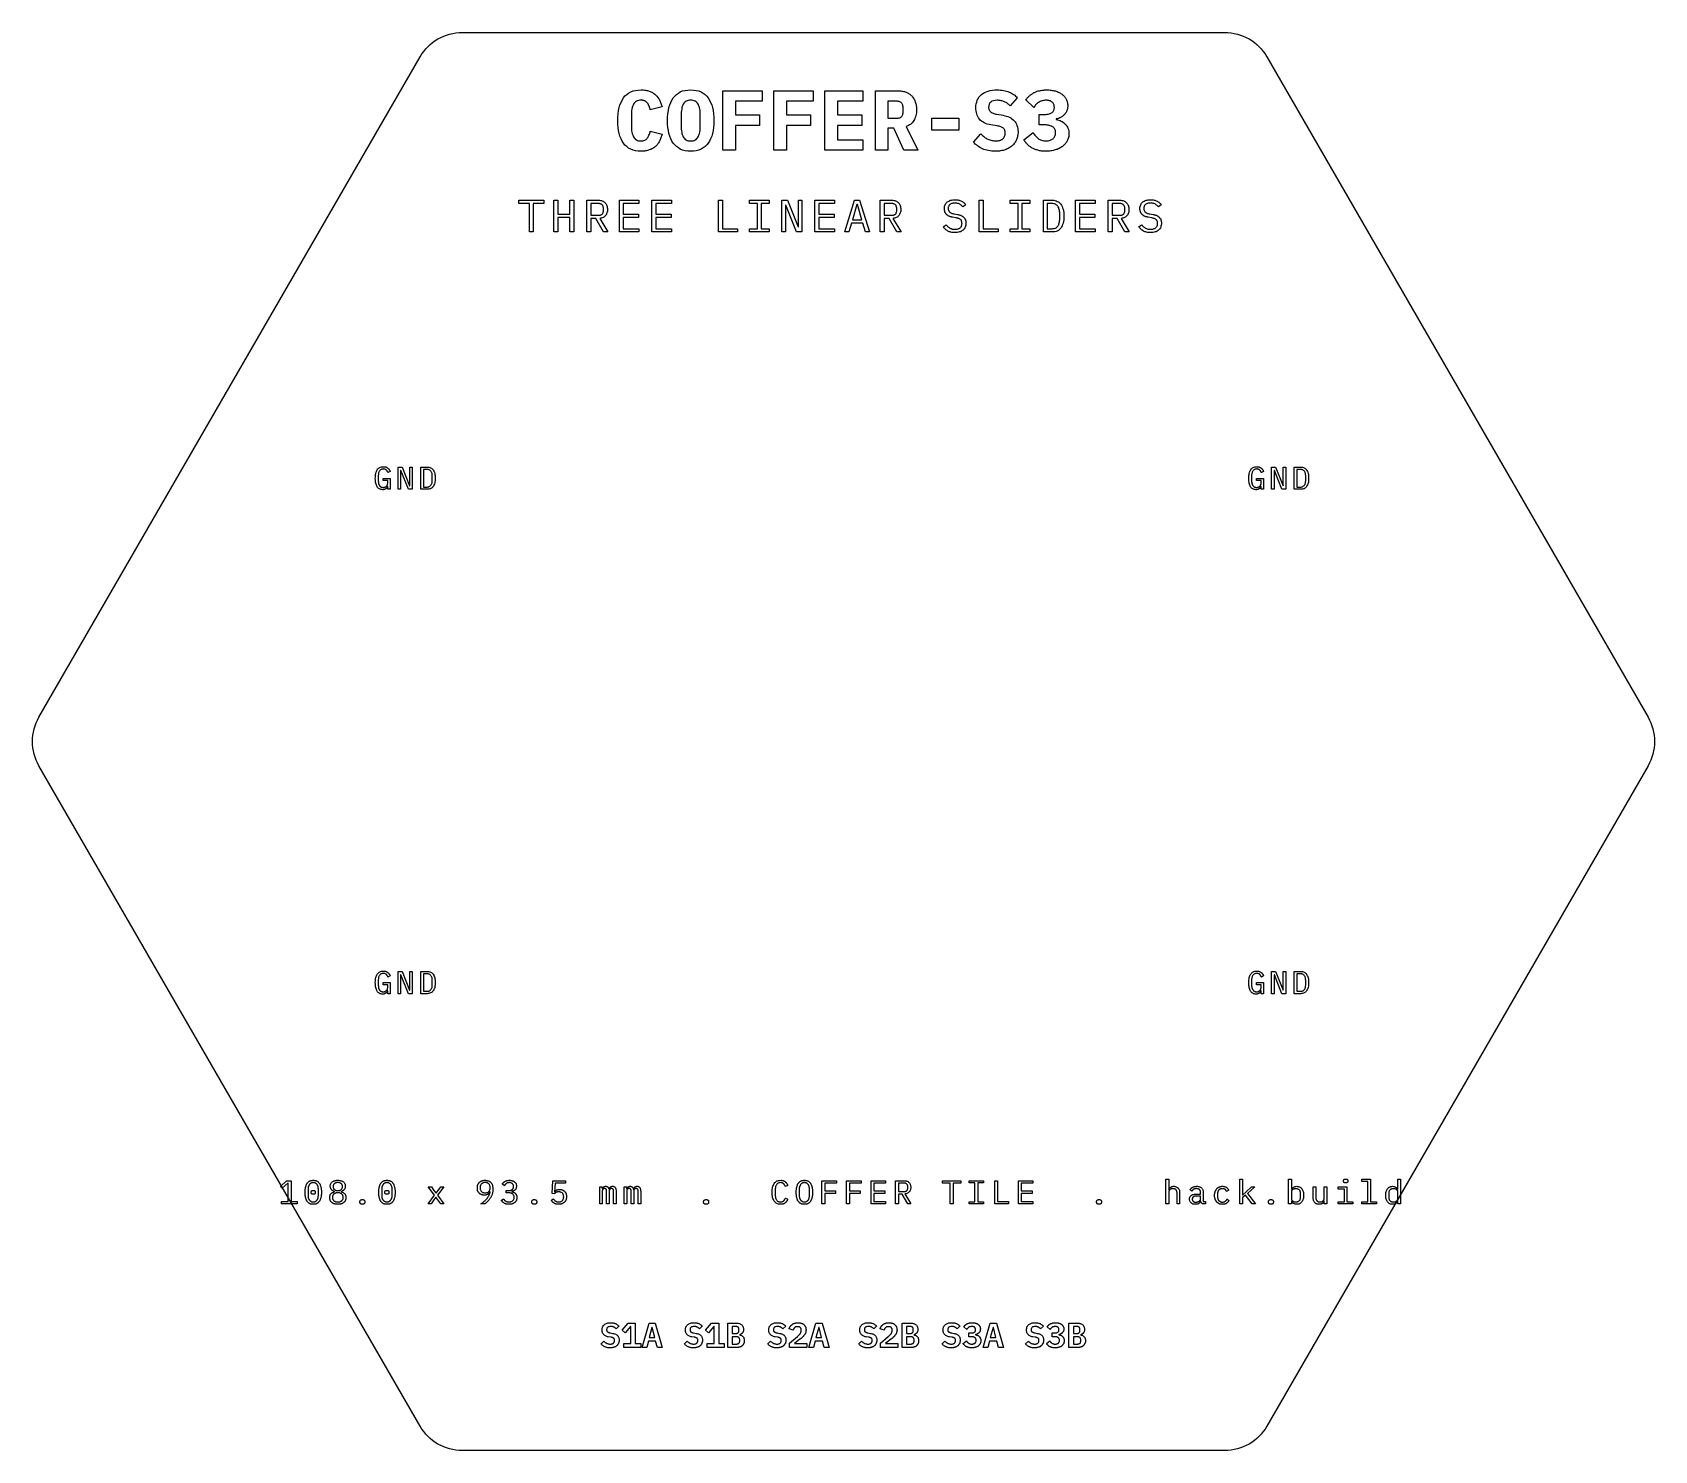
# Model space of a CAD drawing. Header units: metres. Extents: x 0 to 107, y 0 to 94.
import ezdxf

# ---------------------------------------------------------------- set-up
doc = ezdxf.new("R2010")
doc.units = ezdxf.units.M
doc.layers.add('ENGRAVE', color=7, linetype='Continuous')
doc.layers.add('OUTLINE', color=7, linetype='Continuous')

msp = doc.modelspace()

# ---------------------------------------------------------------- linework, layer by layer
at = {"layer": 'ENGRAVE'}
for points in [[(38.9, 86.37), (38.83, 86.52), (38.76, 86.69), (38.71, 86.87), (38.67, 87.06), (38.64, 87.27), (38.62, 87.49), (38.61, 87.72), (38.62, 87.95), (38.64, 88.17), (38.67, 88.38), (38.71, 88.57), (38.76, 88.75), (38.83, 88.92), (38.9, 89.07), (38.99, 89.21), (39.09, 89.34), (39.21, 89.44), (39.33, 89.53), (39.47, 89.61), (39.62, 89.67), (39.79, 89.71), (39.96, 89.73), (40.15, 89.74), (40.23, 89.74), (40.3, 89.74), (40.37, 89.73), (40.44, 89.72), (40.51, 89.71), (40.57, 89.7), (40.63, 89.68), (40.69, 89.66), (40.75, 89.64), (40.8, 89.62), (40.85, 89.59), (40.91, 89.56), (40.95, 89.53), (41, 89.5), (41.05, 89.47), (41.09, 89.43), (41.13, 89.4), (41.17, 89.36), (41.21, 89.32), (41.24, 89.27), (41.28, 89.23), (41.31, 89.18), (41.34, 89.13), (41.37, 89.08), (41.39, 89.03), (41.42, 88.97), (41.44, 88.92), (41.46, 88.86), (41.48, 88.8), (41.5, 88.74), (41.52, 88.68), (41.54, 88.62), (40.75, 88.43), (40.75, 88.46), (40.74, 88.49), (40.73, 88.53), (40.72, 88.56), (40.71, 88.59), (40.7, 88.62), (40.69, 88.65), (40.68, 88.68), (40.66, 88.71), (40.65, 88.74), (40.64, 88.77), (40.62, 88.79), (40.61, 88.82), (40.59, 88.84), (40.58, 88.86), (40.56, 88.88), (40.54, 88.91), (40.52, 88.92), (40.5, 88.94), (40.48, 88.96), (40.46, 88.98), (40.44, 88.99), (40.41, 89), (40.39, 89.02), (40.36, 89.03), (40.33, 89.04), (40.3, 89.05), (40.27, 89.05), (40.24, 89.06), (40.21, 89.06), (40.17, 89.06), (40.14, 89.06), (40.06, 89.06), (39.98, 89.05), (39.91, 89.03), (39.85, 89), (39.79, 88.96), (39.74, 88.91), (39.69, 88.86), (39.65, 88.8), (39.62, 88.73), (39.59, 88.65), (39.57, 88.57), (39.55, 88.48), (39.53, 88.39), (39.52, 88.28), (39.51, 88.18), (39.51, 88.06), (39.51, 87.38), (39.51, 87.26), (39.52, 87.16), (39.53, 87.05), (39.55, 86.96), (39.57, 86.87), (39.59, 86.79), (39.62, 86.71), (39.65, 86.64), (39.69, 86.58), (39.74, 86.53), (39.79, 86.48), (39.85, 86.44), (39.91, 86.41), (39.98, 86.39), (40.06, 86.38), (40.14, 86.38), (40.21, 86.38), (40.27, 86.39), (40.33, 86.4), (40.39, 86.42), (40.44, 86.45), (40.48, 86.48), (40.53, 86.51), (40.56, 86.55), (40.59, 86.6), (40.62, 86.65), (40.65, 86.7), (40.67, 86.76), (40.7, 86.82), (40.72, 86.88), (40.74, 86.95), (40.75, 87.01), (41.54, 86.82), (41.52, 86.76), (41.5, 86.7), (41.48, 86.64), (41.46, 86.58), (41.44, 86.52), (41.42, 86.47), (41.39, 86.41), (41.37, 86.36), (41.34, 86.31), (41.31, 86.26), (41.28, 86.21), (41.24, 86.17), (41.21, 86.12), (41.17, 86.08), (41.13, 86.04), (41.09, 86), (41.05, 85.97), (41, 85.93), (40.95, 85.9), (40.91, 85.87), (40.85, 85.85), (40.8, 85.82), (40.75, 85.8), (40.69, 85.78), (40.63, 85.76), (40.57, 85.74), (40.51, 85.73), (40.44, 85.72), (40.37, 85.71), (40.3, 85.7), (40.23, 85.7), (40.15, 85.7), (39.96, 85.71), (39.79, 85.73), (39.62, 85.77), (39.47, 85.83), (39.33, 85.9), (39.21, 86), (39.09, 86.1), (38.99, 86.23), (38.9, 86.37)], [(42.04, 86.69), (41.99, 86.87), (41.95, 87.06), (41.92, 87.27), (41.9, 87.49), (41.9, 87.72), (41.9, 87.95), (41.92, 88.17), (41.95, 88.38), (41.99, 88.57), (42.04, 88.75), (42.11, 88.92), (42.18, 89.07), (42.27, 89.21), (42.37, 89.33), (42.48, 89.44), (42.61, 89.53), (42.74, 89.61), (42.89, 89.67), (43.06, 89.71), (43.24, 89.73), (43.42, 89.74), (43.61, 89.73), (43.79, 89.71), (43.96, 89.67), (44.11, 89.61), (44.24, 89.53), (44.37, 89.44), (44.48, 89.33), (44.58, 89.21), (44.67, 89.07), (44.74, 88.92), (44.81, 88.75), (44.86, 88.57), (44.9, 88.38), (44.93, 88.17), (44.95, 87.95), (44.95, 87.72), (44.95, 87.49), (44.93, 87.27), (44.9, 87.06), (44.86, 86.87), (44.81, 86.69), (44.74, 86.52), (44.67, 86.37), (44.58, 86.23), (44.48, 86.11), (44.37, 86), (44.24, 85.91), (44.11, 85.83), (43.96, 85.77), (43.79, 85.73), (43.61, 85.71), (43.42, 85.7), (43.24, 85.71), (43.06, 85.73), (42.89, 85.77), (42.74, 85.83), (42.61, 85.91), (42.48, 86), (42.37, 86.11), (42.27, 86.23), (42.18, 86.37), (42.11, 86.52), (42.04, 86.69)], [(44, 86.87), (44.02, 86.96), (44.04, 87.06), (44.05, 87.16), (44.06, 87.27), (44.06, 87.38), (44.06, 88.06), (44.06, 88.18), (44.05, 88.28), (44.04, 88.39), (44.02, 88.48), (44, 88.57), (43.98, 88.65), (43.95, 88.73), (43.92, 88.8), (43.88, 88.86), (43.84, 88.91), (43.79, 88.96), (43.73, 89), (43.66, 89.03), (43.59, 89.05), (43.51, 89.06), (43.42, 89.06), (43.34, 89.06), (43.26, 89.05), (43.19, 89.03), (43.12, 89), (43.06, 88.96), (43.01, 88.91), (42.97, 88.86), (42.93, 88.8), (42.9, 88.73), (42.87, 88.65), (42.85, 88.57), (42.83, 88.48), (42.81, 88.39), (42.8, 88.28), (42.79, 88.18), (42.79, 88.06), (42.79, 87.38), (42.79, 87.26), (42.8, 87.16), (42.81, 87.05), (42.83, 86.96), (42.85, 86.87), (42.87, 86.79), (42.9, 86.71), (42.93, 86.64), (42.97, 86.58), (43.01, 86.53), (43.06, 86.48), (43.12, 86.44), (43.19, 86.41), (43.26, 86.39), (43.34, 86.38), (43.42, 86.38), (43.51, 86.38), (43.59, 86.39), (43.66, 86.41), (43.73, 86.44), (43.79, 86.48), (43.84, 86.53), (43.88, 86.58), (43.92, 86.64), (43.95, 86.71), (43.98, 86.79), (44, 86.87)], [(46.39, 85.77), (45.55, 85.77), (45.55, 89.67), (48.15, 89.67), (48.15, 88.99), (46.39, 88.99), (46.39, 88.09), (47.96, 88.09), (47.96, 87.4), (46.39, 87.4), (46.39, 85.77)], [(48.91, 85.77), (48.91, 89.67), (51.51, 89.67), (51.51, 88.99), (49.75, 88.99), (49.75, 88.09), (51.32, 88.09), (51.32, 87.4), (49.75, 87.4), (49.75, 85.77), (48.91, 85.77)], [(54.77, 86.45), (54.77, 85.77), (52.27, 85.77), (52.27, 89.67), (54.77, 89.67), (54.77, 88.99), (53.11, 88.99), (53.11, 88.09), (54.71, 88.09), (54.71, 87.4), (53.11, 87.4), (53.11, 86.45), (54.77, 86.45)], [(57.63, 89.59), (57.69, 89.56), (57.74, 89.54), (57.79, 89.51), (57.84, 89.48), (57.88, 89.45), (57.93, 89.41), (57.97, 89.38), (58.01, 89.34), (58.05, 89.3), (58.08, 89.25), (58.12, 89.21), (58.15, 89.16), (58.17, 89.11), (58.2, 89.06), (58.22, 89), (58.24, 88.95), (58.26, 88.89), (58.28, 88.83), (58.29, 88.77), (58.3, 88.7), (58.31, 88.64), (58.32, 88.57), (58.32, 88.5), (58.32, 88.43), (58.32, 88.33), (58.31, 88.23), (58.3, 88.14), (58.28, 88.05), (58.25, 87.96), (58.22, 87.88), (58.18, 87.8), (58.14, 87.72), (58.09, 87.65), (58.04, 87.58), (57.99, 87.53), (57.92, 87.47), (57.86, 87.43), (57.79, 87.39), (57.71, 87.35), (57.63, 87.33), (58.4, 85.77), (57.48, 85.77), (56.83, 87.22), (56.44, 87.22), (56.44, 85.77), (55.61, 85.77), (55.61, 89.67), (57.12, 89.67), (57.19, 89.67), (57.26, 89.67), (57.33, 89.66), (57.39, 89.65), (57.46, 89.64), (57.52, 89.63), (57.58, 89.61), (57.63, 89.59)], [(57.4, 88.08), (57.42, 88.13), (57.43, 88.17), (57.44, 88.23), (57.45, 88.28), (57.45, 88.35), (57.45, 88.51), (57.45, 88.58), (57.44, 88.63), (57.43, 88.69), (57.42, 88.74), (57.4, 88.78), (57.38, 88.82), (57.36, 88.85), (57.33, 88.88), (57.3, 88.91), (57.26, 88.93), (57.22, 88.95), (57.17, 88.97), (57.12, 88.98), (57.06, 88.99), (56.99, 88.99), (56.92, 89), (56.44, 89), (56.44, 87.87), (56.92, 87.87), (56.99, 87.87), (57.06, 87.87), (57.12, 87.88), (57.17, 87.89), (57.22, 87.91), (57.26, 87.93), (57.3, 87.95), (57.33, 87.98), (57.36, 88.01), (57.38, 88.04), (57.4, 88.08)], [(62.41, 86), (62.34, 86.05), (62.27, 86.11), (62.2, 86.17), (62.14, 86.23), (62.08, 86.3), (62.57, 86.84), (62.62, 86.78), (62.67, 86.73), (62.73, 86.68), (62.79, 86.64), (62.85, 86.59), (62.91, 86.56), (62.97, 86.52), (63.03, 86.49), (63.1, 86.47), (63.16, 86.44), (63.23, 86.43), (63.29, 86.41), (63.36, 86.4), (63.42, 86.39), (63.49, 86.38), (63.55, 86.38), (63.62, 86.38), (63.69, 86.39), (63.76, 86.4), (63.82, 86.41), (63.87, 86.43), (63.92, 86.46), (63.97, 86.48), (64.01, 86.52), (64.05, 86.55), (64.08, 86.59), (64.11, 86.63), (64.13, 86.68), (64.15, 86.73), (64.16, 86.78), (64.16, 86.84), (64.17, 86.9), (64.17, 86.95), (64.16, 87), (64.15, 87.04), (64.14, 87.08), (64.12, 87.12), (64.1, 87.16), (64.08, 87.19), (64.05, 87.22), (64.01, 87.24), (63.98, 87.27), (63.93, 87.29), (63.89, 87.31), (63.83, 87.32), (63.77, 87.34), (63.71, 87.35), (63.64, 87.37), (63.23, 87.43), (63.11, 87.46), (62.99, 87.49), (62.88, 87.53), (62.78, 87.58), (62.69, 87.63), (62.61, 87.69), (62.53, 87.75), (62.47, 87.82), (62.42, 87.9), (62.37, 87.98), (62.33, 88.07), (62.29, 88.16), (62.27, 88.25), (62.25, 88.35), (62.24, 88.45), (62.24, 88.55), (62.24, 88.69), (62.26, 88.82), (62.29, 88.94), (62.33, 89.06), (62.38, 89.16), (62.44, 89.26), (62.52, 89.35), (62.6, 89.43), (62.7, 89.5), (62.81, 89.57), (62.92, 89.62), (63.05, 89.66), (63.18, 89.7), (63.33, 89.72), (63.48, 89.74), (63.64, 89.74), (63.75, 89.74), (63.86, 89.73), (63.96, 89.72), (64.07, 89.71), (64.16, 89.69), (64.26, 89.66), (64.34, 89.63), (64.43, 89.6), (64.51, 89.56), (64.59, 89.53), (64.66, 89.48), (64.73, 89.44), (64.8, 89.39), (64.86, 89.33), (64.92, 89.28), (64.97, 89.22), (64.5, 88.69), (64.46, 88.73), (64.42, 88.77), (64.37, 88.81), (64.33, 88.84), (64.28, 88.88), (64.23, 88.91), (64.18, 88.93), (64.13, 88.96), (64.07, 88.98), (64.02, 89), (63.96, 89.02), (63.9, 89.03), (63.84, 89.04), (63.78, 89.05), (63.71, 89.06), (63.65, 89.06), (63.51, 89.05), (63.4, 89.03), (63.3, 88.99), (63.22, 88.94), (63.16, 88.88), (63.12, 88.8), (63.09, 88.7), (63.08, 88.59), (63.08, 88.54), (63.09, 88.5), (63.1, 88.46), (63.11, 88.42), (63.13, 88.38), (63.15, 88.35), (63.18, 88.32), (63.21, 88.29), (63.24, 88.27), (63.28, 88.24), (63.32, 88.22), (63.37, 88.2), (63.43, 88.18), (63.49, 88.17), (63.55, 88.15), (63.62, 88.14), (64.03, 88.07), (64.14, 88.04), (64.25, 88.01), (64.35, 87.98), (64.45, 87.94), (64.54, 87.89), (64.62, 87.83), (64.69, 87.77), (64.76, 87.71), (64.82, 87.64), (64.87, 87.56), (64.92, 87.48), (64.95, 87.39), (64.98, 87.29), (65, 87.19), (65.01, 87.08), (65.02, 86.97), (65.02, 86.9), (65.01, 86.83), (65.01, 86.77), (64.99, 86.71), (64.98, 86.64), (64.97, 86.58), (64.95, 86.52), (64.92, 86.46), (64.9, 86.41), (64.87, 86.35), (64.84, 86.3), (64.8, 86.25), (64.77, 86.2), (64.73, 86.15), (64.68, 86.1), (64.64, 86.06), (64.59, 86.02), (64.54, 85.98), (64.48, 85.94), (64.43, 85.91), (64.37, 85.88), (64.3, 85.85), (64.24, 85.82), (64.17, 85.79), (64.1, 85.77), (64.03, 85.75), (63.95, 85.74), (63.87, 85.72), (63.79, 85.71), (63.7, 85.7), (63.61, 85.7), (63.52, 85.7), (63.4, 85.7), (63.29, 85.71), (63.17, 85.72), (63.06, 85.74), (62.96, 85.76), (62.86, 85.79), (62.76, 85.82), (62.67, 85.86), (62.58, 85.9), (62.49, 85.95), (62.41, 86)], [(67.33, 88.32), (67.36, 88.35), (67.38, 88.39), (67.39, 88.43), (67.41, 88.47), (67.41, 88.51), (67.42, 88.55), (67.42, 88.59), (67.41, 88.65), (67.41, 88.69), (67.4, 88.74), (67.38, 88.78), (67.36, 88.83), (67.34, 88.86), (67.31, 88.9), (67.27, 88.93), (67.23, 88.96), (67.19, 88.99), (67.15, 89.01), (67.1, 89.03), (67.05, 89.04), (66.99, 89.05), (66.93, 89.06), (66.87, 89.06), (66.81, 89.06), (66.75, 89.05), (66.69, 89.04), (66.63, 89.03), (66.58, 89.01), (66.52, 88.99), (66.47, 88.97), (66.42, 88.94), (66.36, 88.91), (66.31, 88.87), (66.27, 88.83), (66.22, 88.79), (66.18, 88.75), (66.14, 88.7), (66.1, 88.65), (66.06, 88.59), (65.53, 89.09), (65.56, 89.12), (65.59, 89.16), (65.62, 89.19), (65.65, 89.23), (65.68, 89.26), (65.71, 89.29), (65.74, 89.32), (65.77, 89.35), (65.81, 89.38), (65.84, 89.41), (65.88, 89.44), (65.92, 89.46), (65.95, 89.49), (65.99, 89.51), (66.03, 89.54), (66.07, 89.56), (66.11, 89.58), (66.16, 89.6), (66.2, 89.62), (66.24, 89.64), (66.29, 89.65), (66.34, 89.67), (66.39, 89.68), (66.44, 89.69), (66.49, 89.7), (66.54, 89.71), (66.6, 89.72), (66.66, 89.73), (66.71, 89.73), (66.77, 89.74), (66.84, 89.74), (66.9, 89.74), (66.98, 89.74), (67.06, 89.74), (67.13, 89.73), (67.2, 89.72), (67.28, 89.71), (67.34, 89.7), (67.41, 89.69), (67.48, 89.67), (67.54, 89.65), (67.6, 89.63), (67.66, 89.6), (67.72, 89.58), (67.77, 89.55), (67.82, 89.52), (67.87, 89.49), (67.92, 89.46), (67.96, 89.42), (68, 89.39), (68.04, 89.35), (68.08, 89.31), (68.11, 89.27), (68.14, 89.22), (68.17, 89.18), (68.2, 89.13), (68.22, 89.08), (68.24, 89.03), (68.26, 88.98), (68.27, 88.93), (68.29, 88.88), (68.29, 88.82), (68.3, 88.76), (68.3, 88.71), (68.3, 88.66), (68.3, 88.62), (68.29, 88.57), (68.28, 88.53), (68.28, 88.49), (68.27, 88.45), (68.25, 88.41), (68.24, 88.37), (68.22, 88.33), (68.21, 88.3), (68.19, 88.26), (68.17, 88.23), (68.15, 88.2), (68.12, 88.16), (68.1, 88.13), (68.07, 88.11), (68.05, 88.08), (68.02, 88.05), (67.99, 88.03), (67.96, 88), (67.93, 87.98), (67.9, 87.96), (67.87, 87.94), (67.83, 87.92), (67.8, 87.91), (67.76, 87.89), (67.73, 87.88), (67.69, 87.86), (67.65, 87.85), (67.62, 87.84), (67.58, 87.83), (67.54, 87.83), (67.54, 87.79), (67.63, 87.77), (67.71, 87.75), (67.79, 87.72), (67.87, 87.69), (67.94, 87.65), (68.01, 87.6), (68.07, 87.55), (68.13, 87.49), (68.19, 87.43), (68.24, 87.36), (68.28, 87.29), (68.31, 87.21), (68.34, 87.13), (68.36, 87.04), (68.37, 86.95), (68.37, 86.85), (68.37, 86.79), (68.37, 86.72), (68.36, 86.66), (68.35, 86.6), (68.33, 86.54), (68.31, 86.49), (68.29, 86.43), (68.26, 86.38), (68.24, 86.32), (68.2, 86.27), (68.17, 86.22), (68.13, 86.18), (68.09, 86.13), (68.05, 86.09), (68, 86.05), (67.96, 86.01), (67.9, 85.98), (67.85, 85.94), (67.79, 85.91), (67.74, 85.88), (67.67, 85.85), (67.61, 85.82), (67.54, 85.8), (67.47, 85.78), (67.4, 85.76), (67.33, 85.74), (67.25, 85.73), (67.18, 85.72), (67.1, 85.71), (67.01, 85.7), (66.93, 85.7), (66.84, 85.7), (66.77, 85.7), (66.7, 85.7), (66.63, 85.71), (66.56, 85.71), (66.5, 85.72), (66.44, 85.73), (66.38, 85.75), (66.32, 85.76), (66.26, 85.78), (66.21, 85.79), (66.16, 85.81), (66.11, 85.83), (66.06, 85.85), (66.01, 85.88), (65.96, 85.9), (65.92, 85.92), (65.88, 85.95), (65.84, 85.98), (65.8, 86.01), (65.76, 86.04), (65.72, 86.07), (65.69, 86.1), (65.65, 86.13), (65.62, 86.17), (65.59, 86.2), (65.56, 86.23), (65.53, 86.27), (65.5, 86.31), (65.48, 86.34), (65.45, 86.38), (65.42, 86.41), (65.4, 86.45), (66.02, 86.93), (66.05, 86.87), (66.09, 86.82), (66.13, 86.76), (66.17, 86.71), (66.21, 86.66), (66.25, 86.62), (66.3, 86.58), (66.34, 86.54), (66.39, 86.5), (66.45, 86.47), (66.51, 86.44), (66.57, 86.42), (66.64, 86.4), (66.71, 86.39), (66.78, 86.38), (66.86, 86.38), (66.93, 86.38), (67, 86.39), (67.07, 86.4), (67.13, 86.42), (67.18, 86.44), (67.24, 86.46), (67.28, 86.49), (67.33, 86.52), (67.36, 86.56), (67.4, 86.6), (67.42, 86.64), (67.45, 86.69), (67.47, 86.74), (67.48, 86.79), (67.49, 86.85), (67.49, 86.91), (67.49, 86.95), (67.49, 87.01), (67.48, 87.06), (67.46, 87.11), (67.44, 87.16), (67.42, 87.2), (67.38, 87.24), (67.35, 87.28), (67.3, 87.31), (67.25, 87.34), (67.2, 87.36), (67.14, 87.38), (67.08, 87.4), (67.02, 87.41), (66.94, 87.42), (66.87, 87.43), (66.79, 87.43), (66.42, 87.43), (66.42, 88.13), (66.79, 88.13), (66.87, 88.13), (66.95, 88.14), (67.01, 88.15), (67.07, 88.16), (67.13, 88.18), (67.18, 88.2), (67.23, 88.22), (67.27, 88.25), (67.3, 88.28), (67.33, 88.32)], [(61.12, 87.87), (61.12, 87.08), (59.33, 87.08), (59.33, 87.87), (61.12, 87.87)], [(32.78, 80.37), (32.78, 82.24), (32.08, 82.24), (32.08, 82.46), (33.73, 82.46), (33.73, 82.24), (33.03, 82.24), (33.03, 80.37), (32.78, 80.37)], [(35.46, 80.37), (35.46, 81.32), (34.65, 81.32), (34.65, 80.37), (34.39, 80.37), (34.39, 82.46), (34.65, 82.46), (34.65, 81.54), (35.46, 81.54), (35.46, 82.46), (35.71, 82.46), (35.71, 80.37), (35.46, 80.37)], [(37.82, 82.26), (37.85, 82.21), (37.87, 82.16), (37.9, 82.11), (37.91, 82.05), (37.92, 81.99), (37.93, 81.93), (37.93, 81.86), (37.93, 81.79), (37.93, 81.74), (37.92, 81.68), (37.9, 81.63), (37.88, 81.58), (37.86, 81.53), (37.83, 81.49), (37.8, 81.45), (37.77, 81.41), (37.73, 81.38), (37.69, 81.35), (37.64, 81.33), (37.59, 81.31), (37.54, 81.29), (37.48, 81.28), (37.42, 81.27), (37.95, 80.37), (37.67, 80.37), (37.16, 81.26), (36.83, 81.26), (36.83, 80.37), (36.57, 80.37), (36.57, 82.46), (37.34, 82.46), (37.41, 82.46), (37.47, 82.45), (37.54, 82.44), (37.59, 82.42), (37.65, 82.4), (37.7, 82.37), (37.74, 82.34), (37.78, 82.3), (37.82, 82.26)], [(40.01, 80.58), (40.01, 80.37), (38.72, 80.37), (38.72, 82.46), (40.01, 82.46), (40.01, 82.24), (38.98, 82.24), (38.98, 81.54), (39.98, 81.54), (39.98, 81.32), (38.98, 81.32), (38.98, 80.58), (40.01, 80.58)], [(42.16, 80.37), (40.87, 80.37), (40.87, 82.46), (42.16, 82.46), (42.16, 82.24), (41.13, 82.24), (41.13, 81.54), (42.13, 81.54), (42.13, 81.32), (41.13, 81.32), (41.13, 80.58), (42.16, 80.58), (42.16, 80.37)], [(46.51, 80.37), (45.26, 80.37), (45.26, 82.46), (45.52, 82.46), (45.52, 80.58), (46.51, 80.58), (46.51, 80.37)], [(48.6, 80.57), (48.6, 80.37), (47.31, 80.37), (47.31, 80.57), (47.83, 80.57), (47.83, 82.26), (47.31, 82.26), (47.31, 82.46), (48.6, 82.46), (48.6, 82.26), (48.08, 82.26), (48.08, 80.57), (48.6, 80.57)], [(49.69, 82.13), (49.67, 82.13), (49.67, 80.37), (49.44, 80.37), (49.44, 82.46), (49.8, 82.46), (50.52, 80.7), (50.54, 80.7), (50.54, 82.46), (50.76, 82.46), (50.76, 80.37), (50.41, 80.37), (49.69, 82.13)], [(52.91, 80.37), (51.62, 80.37), (51.62, 82.46), (52.91, 82.46), (52.91, 82.24), (51.88, 82.24), (51.88, 81.54), (52.88, 81.54), (52.88, 81.32), (51.88, 81.32), (51.88, 80.58), (52.91, 80.58), (52.91, 80.37)], [(53.86, 80.37), (53.6, 80.37), (54.24, 82.46), (54.57, 82.46), (55.21, 80.37), (54.95, 80.37), (54.77, 80.96), (54.04, 80.96), (53.86, 80.37)], [(57.17, 82.26), (57.2, 82.21), (57.22, 82.16), (57.25, 82.11), (57.26, 82.05), (57.27, 81.99), (57.28, 81.93), (57.28, 81.86), (57.28, 81.79), (57.28, 81.74), (57.27, 81.68), (57.25, 81.63), (57.23, 81.58), (57.21, 81.53), (57.18, 81.49), (57.15, 81.45), (57.12, 81.41), (57.08, 81.38), (57.04, 81.35), (56.99, 81.33), (56.94, 81.31), (56.89, 81.29), (56.83, 81.28), (56.77, 81.27), (57.3, 80.37), (57.02, 80.37), (56.51, 81.26), (56.18, 81.26), (56.18, 80.37), (55.92, 80.37), (55.92, 82.46), (56.69, 82.46), (56.76, 82.46), (56.82, 82.45), (56.89, 82.44), (56.94, 82.42), (57, 82.4), (57.05, 82.37), (57.09, 82.34), (57.13, 82.3), (57.17, 82.26)], [(60.26, 80.52), (60.22, 80.55), (60.19, 80.59), (60.15, 80.62), (60.12, 80.66), (60.09, 80.7), (60.27, 80.85), (60.3, 80.81), (60.34, 80.78), (60.37, 80.74), (60.4, 80.71), (60.43, 80.69), (60.47, 80.66), (60.5, 80.64), (60.53, 80.62), (60.57, 80.6), (60.6, 80.59), (60.64, 80.57), (60.68, 80.56), (60.72, 80.56), (60.77, 80.55), (60.81, 80.55), (60.86, 80.55), (60.91, 80.55), (60.97, 80.55), (61.01, 80.56), (61.06, 80.57), (61.1, 80.59), (61.14, 80.6), (61.17, 80.63), (61.21, 80.65), (61.23, 80.68), (61.26, 80.71), (61.28, 80.74), (61.3, 80.78), (61.31, 80.81), (61.32, 80.86), (61.32, 80.9), (61.33, 80.94), (61.32, 80.98), (61.32, 81.02), (61.31, 81.05), (61.3, 81.08), (61.29, 81.11), (61.28, 81.14), (61.26, 81.16), (61.24, 81.18), (61.22, 81.2), (61.19, 81.22), (61.16, 81.24), (61.12, 81.26), (61.08, 81.27), (61.04, 81.28), (60.99, 81.29), (60.94, 81.3), (60.7, 81.34), (60.66, 81.35), (60.63, 81.36), (60.59, 81.37), (60.56, 81.38), (60.53, 81.39), (60.5, 81.4), (60.47, 81.41), (60.45, 81.42), (60.42, 81.44), (60.4, 81.45), (60.37, 81.47), (60.35, 81.48), (60.33, 81.5), (60.31, 81.52), (60.3, 81.54), (60.28, 81.55), (60.26, 81.57), (60.25, 81.59), (60.24, 81.61), (60.22, 81.64), (60.21, 81.66), (60.2, 81.68), (60.2, 81.7), (60.19, 81.72), (60.18, 81.75), (60.18, 81.77), (60.17, 81.79), (60.17, 81.82), (60.17, 81.84), (60.16, 81.86), (60.16, 81.89), (60.16, 81.91), (60.16, 81.98), (60.17, 82.05), (60.19, 82.11), (60.21, 82.17), (60.24, 82.22), (60.27, 82.27), (60.31, 82.31), (60.35, 82.35), (60.4, 82.38), (60.45, 82.41), (60.51, 82.44), (60.57, 82.46), (60.64, 82.47), (60.71, 82.49), (60.78, 82.49), (60.86, 82.5), (60.92, 82.49), (60.98, 82.49), (61.04, 82.48), (61.09, 82.47), (61.14, 82.46), (61.19, 82.45), (61.24, 82.43), (61.29, 82.41), (61.33, 82.39), (61.37, 82.37), (61.41, 82.34), (61.44, 82.31), (61.47, 82.28), (61.51, 82.25), (61.54, 82.21), (61.56, 82.17), (61.39, 82.02), (61.36, 82.05), (61.34, 82.08), (61.32, 82.1), (61.29, 82.12), (61.26, 82.15), (61.24, 82.17), (61.21, 82.19), (61.18, 82.21), (61.14, 82.22), (61.11, 82.24), (61.07, 82.25), (61.03, 82.26), (60.99, 82.27), (60.95, 82.27), (60.91, 82.28), (60.86, 82.28), (60.81, 82.28), (60.76, 82.27), (60.71, 82.27), (60.67, 82.26), (60.63, 82.24), (60.59, 82.23), (60.56, 82.21), (60.53, 82.19), (60.5, 82.17), (60.48, 82.14), (60.46, 82.11), (60.45, 82.08), (60.43, 82.04), (60.42, 82), (60.42, 81.96), (60.42, 81.92), (60.42, 81.88), (60.42, 81.85), (60.43, 81.82), (60.44, 81.79), (60.45, 81.76), (60.47, 81.74), (60.48, 81.71), (60.5, 81.69), (60.53, 81.67), (60.55, 81.65), (60.59, 81.63), (60.62, 81.61), (60.66, 81.6), (60.71, 81.58), (60.76, 81.57), (60.81, 81.56), (61.03, 81.52), (61.07, 81.52), (61.11, 81.51), (61.14, 81.5), (61.18, 81.49), (61.21, 81.48), (61.24, 81.47), (61.27, 81.46), (61.29, 81.44), (61.32, 81.43), (61.34, 81.41), (61.37, 81.4), (61.39, 81.38), (61.41, 81.37), (61.43, 81.35), (61.45, 81.33), (61.46, 81.31), (61.48, 81.29), (61.49, 81.27), (61.51, 81.25), (61.52, 81.23), (61.53, 81.21), (61.54, 81.19), (61.55, 81.17), (61.55, 81.15), (61.56, 81.12), (61.57, 81.1), (61.57, 81.07), (61.57, 81.05), (61.58, 81.03), (61.58, 81), (61.58, 80.98), (61.58, 80.95), (61.58, 80.88), (61.57, 80.81), (61.55, 80.75), (61.53, 80.69), (61.51, 80.64), (61.47, 80.58), (61.44, 80.54), (61.39, 80.49), (61.34, 80.46), (61.29, 80.42), (61.23, 80.39), (61.16, 80.37), (61.09, 80.35), (61.01, 80.34), (60.93, 80.33), (60.85, 80.33), (60.78, 80.33), (60.71, 80.34), (60.65, 80.34), (60.59, 80.36), (60.54, 80.37), (60.48, 80.39), (60.43, 80.41), (60.39, 80.43), (60.34, 80.46), (60.3, 80.49), (60.26, 80.52)], [(63.71, 80.37), (62.46, 80.37), (62.46, 82.46), (62.72, 82.46), (62.72, 80.58), (63.71, 80.58), (63.71, 80.37)], [(65.8, 80.37), (64.51, 80.37), (64.51, 80.57), (65.03, 80.57), (65.03, 82.26), (64.51, 82.26), (64.51, 82.46), (65.8, 82.46), (65.8, 82.26), (65.28, 82.26), (65.28, 80.57), (65.8, 80.57), (65.8, 80.37)], [(67.93, 82.05), (67.96, 81.96), (67.99, 81.87), (68.01, 81.77), (68.03, 81.66), (68.03, 81.54), (68.04, 81.41), (68.03, 81.29), (68.03, 81.17), (68.01, 81.06), (67.99, 80.96), (67.96, 80.86), (67.93, 80.78), (67.89, 80.7), (67.85, 80.63), (67.8, 80.57), (67.74, 80.51), (67.68, 80.47), (67.61, 80.43), (67.54, 80.4), (67.45, 80.38), (67.37, 80.37), (67.27, 80.37), (66.69, 80.37), (66.69, 82.46), (67.27, 82.46), (67.37, 82.46), (67.45, 82.44), (67.54, 82.42), (67.61, 82.39), (67.68, 82.36), (67.74, 82.31), (67.8, 82.26), (67.85, 82.2), (67.89, 82.13), (67.93, 82.05)], [(70.11, 80.37), (68.82, 80.37), (68.82, 82.46), (70.11, 82.46), (70.11, 82.24), (69.08, 82.24), (69.08, 81.54), (70.08, 81.54), (70.08, 81.32), (69.08, 81.32), (69.08, 80.58), (70.11, 80.58), (70.11, 80.37)], [(72.25, 82.21), (72.27, 82.16), (72.3, 82.11), (72.31, 82.05), (72.32, 81.99), (72.33, 81.93), (72.33, 81.86), (72.33, 81.79), (72.33, 81.74), (72.32, 81.68), (72.3, 81.63), (72.28, 81.58), (72.26, 81.53), (72.23, 81.49), (72.2, 81.45), (72.17, 81.41), (72.13, 81.38), (72.09, 81.35), (72.04, 81.33), (71.99, 81.31), (71.94, 81.29), (71.88, 81.28), (71.82, 81.27), (72.35, 80.37), (72.07, 80.37), (71.56, 81.26), (71.23, 81.26), (71.23, 80.37), (70.97, 80.37), (70.97, 82.46), (71.74, 82.46), (71.81, 82.46), (71.87, 82.45), (71.94, 82.44), (71.99, 82.42), (72.05, 82.4), (72.1, 82.37), (72.14, 82.34), (72.18, 82.3), (72.22, 82.26), (72.25, 82.21)], [(73.16, 80.52), (73.12, 80.55), (73.09, 80.59), (73.05, 80.62), (73.02, 80.66), (72.99, 80.7), (73.17, 80.85), (73.2, 80.81), (73.24, 80.78), (73.27, 80.74), (73.3, 80.71), (73.33, 80.69), (73.37, 80.66), (73.4, 80.64), (73.43, 80.62), (73.47, 80.6), (73.5, 80.59), (73.54, 80.57), (73.58, 80.56), (73.62, 80.56), (73.67, 80.55), (73.71, 80.55), (73.76, 80.55), (73.81, 80.55), (73.87, 80.55), (73.91, 80.56), (73.96, 80.57), (74, 80.59), (74.04, 80.6), (74.07, 80.63), (74.11, 80.65), (74.13, 80.68), (74.16, 80.71), (74.18, 80.74), (74.2, 80.78), (74.21, 80.81), (74.22, 80.86), (74.22, 80.9), (74.23, 80.94), (74.22, 80.98), (74.22, 81.02), (74.21, 81.05), (74.2, 81.08), (74.19, 81.11), (74.18, 81.14), (74.16, 81.16), (74.14, 81.18), (74.12, 81.2), (74.09, 81.22), (74.06, 81.24), (74.02, 81.26), (73.98, 81.27), (73.94, 81.28), (73.89, 81.29), (73.84, 81.3), (73.6, 81.34), (73.56, 81.35), (73.53, 81.36), (73.49, 81.37), (73.46, 81.38), (73.43, 81.39), (73.4, 81.4), (73.37, 81.41), (73.35, 81.42), (73.32, 81.44), (73.3, 81.45), (73.27, 81.47), (73.25, 81.48), (73.23, 81.5), (73.21, 81.52), (73.2, 81.54), (73.18, 81.55), (73.16, 81.57), (73.15, 81.59), (73.14, 81.61), (73.12, 81.64), (73.11, 81.66), (73.1, 81.68), (73.1, 81.7), (73.09, 81.72), (73.08, 81.75), (73.08, 81.77), (73.07, 81.79), (73.07, 81.82), (73.07, 81.84), (73.06, 81.86), (73.06, 81.89), (73.06, 81.91), (73.06, 81.98), (73.07, 82.05), (73.09, 82.11), (73.11, 82.17), (73.14, 82.22), (73.17, 82.27), (73.21, 82.31), (73.25, 82.35), (73.3, 82.38), (73.35, 82.41), (73.41, 82.44), (73.47, 82.46), (73.54, 82.47), (73.61, 82.49), (73.68, 82.49), (73.76, 82.5), (73.82, 82.49), (73.88, 82.49), (73.94, 82.48), (73.99, 82.47), (74.04, 82.46), (74.09, 82.45), (74.14, 82.43), (74.19, 82.41), (74.23, 82.39), (74.27, 82.37), (74.31, 82.34), (74.34, 82.31), (74.37, 82.28), (74.41, 82.25), (74.44, 82.21), (74.46, 82.17), (74.29, 82.02), (74.26, 82.05), (74.24, 82.08), (74.22, 82.1), (74.19, 82.12), (74.16, 82.15), (74.14, 82.17), (74.11, 82.19), (74.08, 82.21), (74.04, 82.22), (74.01, 82.24), (73.97, 82.25), (73.93, 82.26), (73.89, 82.27), (73.85, 82.27), (73.81, 82.28), (73.76, 82.28), (73.71, 82.28), (73.66, 82.27), (73.61, 82.27), (73.57, 82.26), (73.53, 82.24), (73.49, 82.23), (73.46, 82.21), (73.43, 82.19), (73.4, 82.17), (73.38, 82.14), (73.36, 82.11), (73.35, 82.08), (73.33, 82.04), (73.32, 82), (73.32, 81.96), (73.32, 81.92), (73.32, 81.88), (73.32, 81.85), (73.33, 81.82), (73.34, 81.79), (73.35, 81.76), (73.37, 81.74), (73.38, 81.71), (73.4, 81.69), (73.43, 81.67), (73.45, 81.65), (73.49, 81.63), (73.52, 81.61), (73.56, 81.6), (73.61, 81.58), (73.66, 81.57), (73.71, 81.56), (73.93, 81.52), (73.97, 81.52), (74.01, 81.51), (74.04, 81.5), (74.08, 81.49), (74.11, 81.48), (74.14, 81.47), (74.17, 81.46), (74.19, 81.44), (74.22, 81.43), (74.24, 81.41), (74.27, 81.4), (74.29, 81.38), (74.31, 81.37), (74.33, 81.35), (74.35, 81.33), (74.36, 81.31), (74.38, 81.29), (74.39, 81.27), (74.41, 81.25), (74.42, 81.23), (74.43, 81.21), (74.44, 81.19), (74.45, 81.17), (74.45, 81.15), (74.46, 81.12), (74.47, 81.1), (74.47, 81.07), (74.47, 81.05), (74.48, 81.03), (74.48, 81), (74.48, 80.98), (74.48, 80.95), (74.48, 80.88), (74.47, 80.81), (74.45, 80.75), (74.43, 80.69), (74.41, 80.64), (74.37, 80.58), (74.34, 80.54), (74.29, 80.49), (74.24, 80.46), (74.19, 80.42), (74.13, 80.39), (74.06, 80.37), (73.99, 80.35), (73.91, 80.34), (73.83, 80.33), (73.75, 80.33), (73.68, 80.33), (73.61, 80.34), (73.55, 80.34), (73.49, 80.36), (73.44, 80.37), (73.38, 80.39), (73.33, 80.41), (73.29, 80.43), (73.24, 80.46), (73.2, 80.49), (73.16, 80.52)], [(37.64, 81.65), (37.65, 81.68), (37.66, 81.71), (37.67, 81.74), (37.67, 81.78), (37.67, 81.93), (37.67, 81.97), (37.66, 82), (37.65, 82.04), (37.64, 82.06), (37.63, 82.09), (37.62, 82.12), (37.6, 82.14), (37.58, 82.16), (37.56, 82.18), (37.53, 82.2), (37.5, 82.21), (37.47, 82.22), (37.44, 82.23), (37.41, 82.24), (37.37, 82.24), (37.33, 82.24), (36.83, 82.24), (36.83, 81.47), (37.33, 81.47), (37.37, 81.47), (37.41, 81.48), (37.44, 81.48), (37.47, 81.49), (37.5, 81.5), (37.53, 81.52), (37.56, 81.53), (37.58, 81.55), (37.6, 81.57), (37.62, 81.6), (37.63, 81.62), (37.64, 81.65)], [(54.71, 81.18), (54.42, 82.19), (54.39, 82.19), (54.1, 81.18), (54.71, 81.18)], [(56.99, 81.65), (57, 81.68), (57.01, 81.71), (57.02, 81.74), (57.02, 81.78), (57.02, 81.93), (57.02, 81.97), (57.01, 82), (57, 82.04), (56.99, 82.06), (56.98, 82.09), (56.97, 82.12), (56.95, 82.14), (56.93, 82.16), (56.91, 82.18), (56.88, 82.2), (56.85, 82.21), (56.82, 82.22), (56.79, 82.23), (56.76, 82.24), (56.72, 82.24), (56.68, 82.24), (56.18, 82.24), (56.18, 81.47), (56.68, 81.47), (56.72, 81.47), (56.76, 81.48), (56.79, 81.48), (56.82, 81.49), (56.85, 81.5), (56.88, 81.52), (56.91, 81.53), (56.93, 81.55), (56.95, 81.57), (56.97, 81.6), (56.98, 81.62), (56.99, 81.65)], [(67.72, 80.91), (67.74, 80.97), (67.75, 81.03), (67.76, 81.1), (67.77, 81.17), (67.77, 81.25), (67.77, 81.57), (67.77, 81.65), (67.76, 81.72), (67.75, 81.79), (67.74, 81.86), (67.72, 81.92), (67.7, 81.97), (67.67, 82.02), (67.64, 82.07), (67.61, 82.11), (67.57, 82.14), (67.53, 82.17), (67.48, 82.2), (67.43, 82.22), (67.38, 82.23), (67.32, 82.24), (67.26, 82.24), (66.94, 82.24), (66.94, 80.58), (67.26, 80.58), (67.32, 80.59), (67.38, 80.6), (67.43, 80.61), (67.48, 80.63), (67.53, 80.65), (67.57, 80.68), (67.61, 80.72), (67.64, 80.76), (67.67, 80.8), (67.7, 80.85), (67.72, 80.91)], [(72.05, 81.68), (72.06, 81.71), (72.07, 81.74), (72.07, 81.78), (72.07, 81.93), (72.07, 81.97), (72.06, 82), (72.05, 82.04), (72.04, 82.06), (72.03, 82.09), (72.02, 82.12), (72, 82.14), (71.98, 82.16), (71.96, 82.18), (71.93, 82.2), (71.9, 82.21), (71.87, 82.22), (71.84, 82.23), (71.81, 82.24), (71.77, 82.24), (71.73, 82.24), (71.23, 82.24), (71.23, 81.47), (71.73, 81.47), (71.77, 81.47), (71.81, 81.48), (71.84, 81.48), (71.87, 81.49), (71.9, 81.5), (71.93, 81.52), (71.96, 81.53), (71.98, 81.55), (72, 81.57), (72.02, 81.6), (72.03, 81.62), (72.04, 81.65), (72.05, 81.68)], [(23.39, 63.52), (23.38, 63.51), (23.38, 63.5), (23.37, 63.49), (23.36, 63.48), (23.36, 63.47), (23.35, 63.47), (23.34, 63.46), (23.33, 63.45), (23.32, 63.44), (23.31, 63.43), (23.3, 63.43), (23.29, 63.42), (23.28, 63.41), (23.27, 63.41), (23.25, 63.4), (23.24, 63.4), (23.23, 63.39), (23.21, 63.39), (23.2, 63.38), (23.18, 63.38), (23.17, 63.38), (23.15, 63.38), (23.13, 63.37), (23.11, 63.37), (23.1, 63.37), (23.04, 63.38), (22.98, 63.38), (22.93, 63.4), (22.89, 63.42), (22.85, 63.45), (22.81, 63.48), (22.77, 63.52), (22.74, 63.57), (22.71, 63.62), (22.69, 63.67), (22.67, 63.73), (22.65, 63.8), (22.64, 63.87), (22.63, 63.95), (22.63, 64.03), (22.62, 64.12), (22.63, 64.21), (22.63, 64.3), (22.64, 64.38), (22.66, 64.45), (22.67, 64.52), (22.7, 64.58), (22.72, 64.64), (22.75, 64.69), (22.79, 64.74), (22.82, 64.78), (22.87, 64.81), (22.91, 64.84), (22.97, 64.86), (23.02, 64.88), (23.08, 64.89), (23.15, 64.89), (23.17, 64.89), (23.2, 64.89), (23.22, 64.89), (23.24, 64.88), (23.26, 64.88), (23.29, 64.87), (23.31, 64.87), (23.33, 64.86), (23.34, 64.85), (23.36, 64.85), (23.38, 64.84), (23.4, 64.83), (23.41, 64.82), (23.43, 64.81), (23.44, 64.8), (23.45, 64.79), (23.47, 64.78), (23.48, 64.76), (23.49, 64.75), (23.5, 64.74), (23.51, 64.73), (23.52, 64.71), (23.53, 64.7), (23.54, 64.68), (23.55, 64.67), (23.56, 64.66), (23.57, 64.64), (23.58, 64.63), (23.58, 64.61), (23.59, 64.6), (23.6, 64.58), (23.6, 64.57), (23.45, 64.5), (23.45, 64.51), (23.44, 64.52), (23.44, 64.53), (23.43, 64.55), (23.43, 64.56), (23.42, 64.57), (23.41, 64.58), (23.41, 64.59), (23.4, 64.6), (23.4, 64.61), (23.39, 64.62), (23.38, 64.63), (23.37, 64.64), (23.37, 64.65), (23.36, 64.66), (23.35, 64.67), (23.34, 64.67), (23.33, 64.68), (23.32, 64.69), (23.31, 64.69), (23.3, 64.7), (23.29, 64.71), (23.28, 64.71), (23.27, 64.72), (23.25, 64.72), (23.24, 64.73), (23.23, 64.73), (23.21, 64.73), (23.2, 64.73), (23.18, 64.73), (23.17, 64.74), (23.15, 64.74), (23.11, 64.73), (23.07, 64.73), (23.03, 64.72), (23, 64.7), (22.97, 64.68), (22.94, 64.66), (22.92, 64.63), (22.89, 64.6), (22.87, 64.57), (22.86, 64.53), (22.84, 64.49), (22.83, 64.45), (22.82, 64.4), (22.82, 64.36), (22.81, 64.3), (22.81, 64.25), (22.81, 64.02), (22.81, 64), (22.81, 63.97), (22.81, 63.94), (22.82, 63.92), (22.82, 63.89), (22.82, 63.87), (22.82, 63.84), (22.83, 63.82), (22.83, 63.8), (22.84, 63.78), (22.84, 63.76), (22.85, 63.74), (22.86, 63.72), (22.87, 63.7), (22.87, 63.68), (22.88, 63.66), (22.89, 63.65), (22.9, 63.63), (22.92, 63.62), (22.93, 63.6), (22.94, 63.59), (22.95, 63.58), (22.97, 63.57), (22.98, 63.56), (23, 63.55), (23.02, 63.54), (23.03, 63.54), (23.05, 63.53), (23.07, 63.53), (23.09, 63.52), (23.11, 63.52), (23.14, 63.52), (23.17, 63.52), (23.2, 63.53), (23.23, 63.53), (23.26, 63.54), (23.29, 63.56), (23.32, 63.57), (23.34, 63.59), (23.36, 63.61), (23.38, 63.63), (23.39, 63.65), (23.41, 63.68), (23.42, 63.71), (23.43, 63.74), (23.43, 63.77), (23.44, 63.8), (23.44, 63.83), (23.44, 63.98), (23.13, 63.98), (23.13, 64.12), (23.6, 64.12), (23.6, 63.4), (23.44, 63.4), (23.44, 63.59), (23.43, 63.59), (23.42, 63.58), (23.42, 63.57), (23.41, 63.56), (23.41, 63.55), (23.4, 63.54), (23.4, 63.53), (23.39, 63.52)], [(25.06, 64.86), (25.06, 63.4), (24.81, 63.4), (24.31, 64.63), (24.29, 64.63), (24.29, 63.4), (24.13, 63.4), (24.13, 64.86), (24.38, 64.86), (24.88, 63.63), (24.9, 63.63), (24.9, 64.86), (25.06, 64.86)], [(26.44, 64.68), (26.47, 64.63), (26.49, 64.58), (26.52, 64.52), (26.54, 64.45), (26.55, 64.38), (26.56, 64.3), (26.57, 64.22), (26.57, 64.13), (26.57, 64.04), (26.56, 63.96), (26.55, 63.88), (26.54, 63.81), (26.52, 63.75), (26.49, 63.69), (26.47, 63.63), (26.44, 63.58), (26.4, 63.54), (26.36, 63.5), (26.32, 63.47), (26.27, 63.44), (26.22, 63.42), (26.16, 63.41), (26.1, 63.4), (26.04, 63.4), (25.63, 63.4), (25.63, 64.86), (26.04, 64.86), (26.1, 64.86), (26.16, 64.85), (26.22, 64.84), (26.27, 64.82), (26.32, 64.79), (26.36, 64.76), (26.4, 64.72), (26.44, 64.68)], [(26.31, 63.71), (26.33, 63.74), (26.35, 63.78), (26.36, 63.82), (26.37, 63.86), (26.38, 63.91), (26.38, 63.96), (26.38, 64.02), (26.38, 64.24), (26.38, 64.3), (26.38, 64.35), (26.37, 64.4), (26.36, 64.44), (26.35, 64.48), (26.33, 64.52), (26.31, 64.56), (26.29, 64.59), (26.27, 64.62), (26.24, 64.64), (26.21, 64.66), (26.18, 64.68), (26.15, 64.69), (26.11, 64.7), (26.07, 64.71), (26.03, 64.71), (25.8, 64.71), (25.8, 63.55), (26.03, 63.55), (26.07, 63.55), (26.11, 63.56), (26.15, 63.57), (26.18, 63.58), (26.21, 63.6), (26.24, 63.62), (26.27, 63.64), (26.29, 63.67), (26.31, 63.71)], [(81.01, 63.53), (81.01, 63.52), (81, 63.51), (80.99, 63.5), (80.99, 63.49), (80.98, 63.48), (80.97, 63.47), (80.96, 63.47), (80.96, 63.46), (80.95, 63.45), (80.94, 63.44), (80.93, 63.43), (80.92, 63.43), (80.91, 63.42), (80.89, 63.41), (80.88, 63.41), (80.87, 63.4), (80.86, 63.4), (80.84, 63.39), (80.83, 63.39), (80.82, 63.38), (80.8, 63.38), (80.78, 63.38), (80.77, 63.38), (80.75, 63.37), (80.73, 63.37), (80.71, 63.37), (80.66, 63.38), (80.6, 63.38), (80.55, 63.4), (80.51, 63.42), (80.46, 63.45), (80.42, 63.48), (80.39, 63.52), (80.36, 63.57), (80.33, 63.62), (80.31, 63.67), (80.29, 63.73), (80.27, 63.8), (80.26, 63.87), (80.25, 63.95), (80.24, 64.03), (80.24, 64.12), (80.24, 64.21), (80.25, 64.3), (80.26, 64.38), (80.27, 64.45), (80.29, 64.52), (80.31, 64.58), (80.34, 64.64), (80.37, 64.69), (80.4, 64.74), (80.44, 64.78), (80.48, 64.81), (80.53, 64.84), (80.58, 64.86), (80.64, 64.88), (80.7, 64.89), (80.76, 64.89), (80.79, 64.89), (80.81, 64.89), (80.84, 64.89), (80.86, 64.88), (80.88, 64.88), (80.9, 64.87), (80.92, 64.87), (80.94, 64.86), (80.96, 64.85), (80.98, 64.85), (81, 64.84), (81.01, 64.83), (81.03, 64.82), (81.04, 64.81), (81.06, 64.8), (81.07, 64.79), (81.08, 64.78), (81.1, 64.76), (81.11, 64.75), (81.12, 64.74), (81.13, 64.73), (81.14, 64.71), (81.15, 64.7), (81.16, 64.68), (81.17, 64.67), (81.18, 64.66), (81.19, 64.64), (81.19, 64.63), (81.2, 64.61), (81.21, 64.6), (81.21, 64.58), (81.22, 64.57), (81.07, 64.5), (81.06, 64.51), (81.06, 64.52), (81.05, 64.53), (81.05, 64.55), (81.04, 64.56), (81.04, 64.57), (81.03, 64.58), (81.03, 64.59), (81.02, 64.6), (81.01, 64.61), (81.01, 64.62), (81, 64.63), (80.99, 64.64), (80.98, 64.65), (80.98, 64.66), (80.97, 64.67), (80.96, 64.67), (80.95, 64.68), (80.94, 64.69), (80.93, 64.69), (80.92, 64.7), (80.91, 64.71), (80.9, 64.71), (80.88, 64.72), (80.87, 64.72), (80.86, 64.73), (80.85, 64.73), (80.83, 64.73), (80.82, 64.73), (80.8, 64.73), (80.79, 64.74), (80.77, 64.74), (80.73, 64.73), (80.69, 64.73), (80.65, 64.72), (80.62, 64.7), (80.59, 64.68), (80.56, 64.66), (80.53, 64.63), (80.51, 64.6), (80.49, 64.57), (80.47, 64.53), (80.46, 64.49), (80.45, 64.45), (80.44, 64.4), (80.43, 64.36), (80.43, 64.3), (80.43, 64.25), (80.43, 64.02), (80.43, 64), (80.43, 63.97), (80.43, 63.94), (80.43, 63.92), (80.43, 63.89), (80.44, 63.87), (80.44, 63.84), (80.44, 63.82), (80.45, 63.8), (80.45, 63.78), (80.46, 63.76), (80.47, 63.74), (80.47, 63.72), (80.48, 63.7), (80.49, 63.68), (80.5, 63.66), (80.51, 63.65), (80.52, 63.63), (80.53, 63.62), (80.55, 63.6), (80.56, 63.59), (80.57, 63.58), (80.59, 63.57), (80.6, 63.56), (80.62, 63.55), (80.63, 63.54), (80.65, 63.54), (80.67, 63.53), (80.69, 63.53), (80.71, 63.52), (80.73, 63.52), (80.75, 63.52), (80.79, 63.52), (80.82, 63.53), (80.85, 63.53), (80.88, 63.54), (80.91, 63.56), (80.93, 63.57), (80.96, 63.59), (80.98, 63.61), (80.99, 63.63), (81.01, 63.65), (81.02, 63.68), (81.04, 63.71), (81.04, 63.74), (81.05, 63.77), (81.05, 63.8), (81.06, 63.83), (81.06, 63.98), (80.75, 63.98), (80.75, 64.12), (81.22, 64.12), (81.22, 63.4), (81.06, 63.4), (81.06, 63.59), (81.05, 63.59), (81.04, 63.58), (81.04, 63.57), (81.03, 63.56), (81.03, 63.55), (81.02, 63.54), (81.01, 63.53)], [(82.68, 64.86), (82.68, 63.4), (82.43, 63.4), (81.93, 64.63), (81.91, 64.63), (81.91, 63.4), (81.75, 63.4), (81.75, 64.86), (82, 64.86), (82.5, 63.63), (82.52, 63.63), (82.52, 64.86), (82.68, 64.86)], [(84.08, 64.63), (84.11, 64.58), (84.13, 64.52), (84.15, 64.45), (84.17, 64.38), (84.18, 64.3), (84.18, 64.22), (84.19, 64.13), (84.18, 64.04), (84.18, 63.96), (84.17, 63.88), (84.15, 63.81), (84.13, 63.75), (84.11, 63.69), (84.08, 63.63), (84.05, 63.58), (84.02, 63.54), (83.98, 63.5), (83.94, 63.47), (83.89, 63.44), (83.84, 63.42), (83.78, 63.41), (83.72, 63.4), (83.65, 63.4), (83.24, 63.4), (83.24, 64.86), (83.65, 64.86), (83.72, 64.86), (83.78, 64.85), (83.84, 64.84), (83.89, 64.82), (83.94, 64.79), (83.98, 64.76), (84.02, 64.72), (84.05, 64.68), (84.08, 64.63)], [(83.95, 63.74), (83.96, 63.78), (83.98, 63.82), (83.99, 63.86), (83.99, 63.91), (84, 63.96), (84, 64.02), (84, 64.24), (84, 64.3), (83.99, 64.35), (83.99, 64.4), (83.98, 64.44), (83.96, 64.48), (83.95, 64.52), (83.93, 64.56), (83.91, 64.59), (83.89, 64.62), (83.86, 64.64), (83.83, 64.66), (83.8, 64.68), (83.76, 64.69), (83.73, 64.7), (83.69, 64.71), (83.64, 64.71), (83.42, 64.71), (83.42, 63.55), (83.64, 63.55), (83.69, 63.55), (83.73, 63.56), (83.76, 63.57), (83.8, 63.58), (83.83, 63.6), (83.86, 63.62), (83.89, 63.64), (83.91, 63.67), (83.93, 63.71), (83.95, 63.74)], [(23.4, 30.27), (23.39, 30.26), (23.38, 30.25), (23.38, 30.24), (23.37, 30.23), (23.36, 30.22), (23.36, 30.21), (23.35, 30.2), (23.34, 30.19), (23.33, 30.18), (23.32, 30.18), (23.31, 30.17), (23.3, 30.16), (23.29, 30.15), (23.28, 30.15), (23.27, 30.14), (23.25, 30.14), (23.24, 30.13), (23.23, 30.13), (23.21, 30.12), (23.2, 30.12), (23.18, 30.11), (23.17, 30.11), (23.15, 30.11), (23.13, 30.11), (23.11, 30.11), (23.1, 30.11), (23.04, 30.11), (22.98, 30.12), (22.93, 30.13), (22.89, 30.16), (22.85, 30.18), (22.81, 30.22), (22.77, 30.26), (22.74, 30.3), (22.71, 30.35), (22.69, 30.41), (22.67, 30.47), (22.65, 30.54), (22.64, 30.61), (22.63, 30.68), (22.63, 30.77), (22.62, 30.86), (22.63, 30.95), (22.63, 31.03), (22.64, 31.11), (22.66, 31.19), (22.67, 31.26), (22.7, 31.32), (22.72, 31.38), (22.75, 31.43), (22.79, 31.47), (22.82, 31.51), (22.87, 31.55), (22.91, 31.57), (22.97, 31.6), (23.02, 31.61), (23.08, 31.62), (23.15, 31.62), (23.17, 31.62), (23.2, 31.62), (23.22, 31.62), (23.24, 31.62), (23.26, 31.61), (23.29, 31.61), (23.31, 31.6), (23.33, 31.6), (23.34, 31.59), (23.36, 31.58), (23.38, 31.57), (23.4, 31.56), (23.41, 31.55), (23.43, 31.54), (23.44, 31.53), (23.45, 31.52), (23.47, 31.51), (23.48, 31.5), (23.49, 31.49), (23.5, 31.47), (23.51, 31.46), (23.52, 31.45), (23.53, 31.43), (23.54, 31.42), (23.55, 31.4), (23.56, 31.39), (23.57, 31.38), (23.58, 31.36), (23.58, 31.35), (23.59, 31.33), (23.6, 31.32), (23.6, 31.3), (23.45, 31.23), (23.45, 31.25), (23.44, 31.26), (23.44, 31.27), (23.43, 31.28), (23.43, 31.29), (23.42, 31.3), (23.41, 31.31), (23.41, 31.32), (23.4, 31.34), (23.4, 31.35), (23.39, 31.36), (23.38, 31.36), (23.37, 31.37), (23.37, 31.38), (23.36, 31.39), (23.35, 31.4), (23.34, 31.41), (23.33, 31.42), (23.32, 31.42), (23.31, 31.43), (23.3, 31.44), (23.29, 31.44), (23.28, 31.45), (23.27, 31.45), (23.25, 31.46), (23.24, 31.46), (23.23, 31.46), (23.21, 31.47), (23.2, 31.47), (23.18, 31.47), (23.17, 31.47), (23.15, 31.47), (23.11, 31.47), (23.07, 31.46), (23.03, 31.45), (23, 31.44), (22.97, 31.42), (22.94, 31.4), (22.92, 31.37), (22.89, 31.34), (22.87, 31.3), (22.86, 31.27), (22.84, 31.23), (22.83, 31.18), (22.82, 31.14), (22.82, 31.09), (22.81, 31.04), (22.81, 30.99), (22.81, 30.76), (22.81, 30.73), (22.81, 30.7), (22.81, 30.68), (22.82, 30.65), (22.82, 30.63), (22.82, 30.6), (22.82, 30.58), (22.83, 30.56), (22.83, 30.53), (22.84, 30.51), (22.84, 30.49), (22.85, 30.47), (22.86, 30.45), (22.87, 30.43), (22.87, 30.41), (22.88, 30.4), (22.89, 30.38), (22.9, 30.37), (22.92, 30.35), (22.93, 30.34), (22.94, 30.33), (22.95, 30.31), (22.97, 30.3), (22.98, 30.29), (23, 30.28), (23.02, 30.28), (23.03, 30.27), (23.05, 30.27), (23.07, 30.26), (23.09, 30.26), (23.11, 30.26), (23.14, 30.26), (23.17, 30.26), (23.2, 30.26), (23.23, 30.27), (23.26, 30.28), (23.29, 30.29), (23.32, 30.31), (23.34, 30.32), (23.36, 30.34), (23.38, 30.36), (23.39, 30.39), (23.41, 30.41), (23.42, 30.44), (23.43, 30.47), (23.43, 30.5), (23.44, 30.53), (23.44, 30.57), (23.44, 30.72), (23.13, 30.72), (23.13, 30.86), (23.6, 30.86), (23.6, 30.13), (23.44, 30.13), (23.44, 30.33), (23.43, 30.33), (23.42, 30.32), (23.42, 30.31), (23.41, 30.3), (23.41, 30.29), (23.4, 30.28), (23.4, 30.27)], [(25.06, 31.6), (25.06, 30.13), (24.81, 30.13), (24.31, 31.37), (24.29, 31.37), (24.29, 30.13), (24.13, 30.13), (24.13, 31.6), (24.38, 31.6), (24.88, 30.36), (24.9, 30.36), (24.9, 31.6), (25.06, 31.6)], [(26.47, 31.36), (26.49, 31.31), (26.52, 31.25), (26.54, 31.18), (26.55, 31.11), (26.56, 31.04), (26.57, 30.95), (26.57, 30.87), (26.57, 30.78), (26.56, 30.7), (26.55, 30.62), (26.54, 30.55), (26.52, 30.48), (26.49, 30.42), (26.47, 30.37), (26.44, 30.32), (26.4, 30.27), (26.36, 30.24), (26.32, 30.2), (26.27, 30.18), (26.22, 30.16), (26.16, 30.14), (26.1, 30.14), (26.04, 30.13), (25.63, 30.13), (25.63, 31.6), (26.04, 31.6), (26.1, 31.6), (26.16, 31.59), (26.22, 31.57), (26.27, 31.55), (26.32, 31.53), (26.36, 31.49), (26.4, 31.46), (26.44, 31.41), (26.47, 31.36)], [(26.33, 30.47), (26.35, 30.51), (26.36, 30.55), (26.37, 30.6), (26.38, 30.65), (26.38, 30.7), (26.38, 30.75), (26.38, 30.98), (26.38, 31.03), (26.38, 31.08), (26.37, 31.13), (26.36, 31.18), (26.35, 31.22), (26.33, 31.26), (26.31, 31.29), (26.29, 31.32), (26.27, 31.35), (26.24, 31.38), (26.21, 31.4), (26.18, 31.41), (26.15, 31.43), (26.11, 31.44), (26.07, 31.44), (26.03, 31.45), (25.8, 31.45), (25.8, 30.29), (26.03, 30.29), (26.07, 30.29), (26.11, 30.29), (26.15, 30.3), (26.18, 30.32), (26.21, 30.33), (26.24, 30.35), (26.27, 30.38), (26.29, 30.41), (26.31, 30.44), (26.33, 30.47)], [(81.01, 30.27), (81.01, 30.26), (81, 30.25), (80.99, 30.24), (80.99, 30.23), (80.98, 30.22), (80.97, 30.21), (80.96, 30.2), (80.96, 30.19), (80.95, 30.18), (80.94, 30.18), (80.93, 30.17), (80.92, 30.16), (80.91, 30.15), (80.89, 30.15), (80.88, 30.14), (80.87, 30.14), (80.86, 30.13), (80.84, 30.13), (80.83, 30.12), (80.82, 30.12), (80.8, 30.11), (80.78, 30.11), (80.77, 30.11), (80.75, 30.11), (80.73, 30.11), (80.71, 30.11), (80.66, 30.11), (80.6, 30.12), (80.55, 30.13), (80.51, 30.16), (80.46, 30.18), (80.42, 30.22), (80.39, 30.26), (80.36, 30.3), (80.33, 30.35), (80.31, 30.41), (80.29, 30.47), (80.27, 30.54), (80.26, 30.61), (80.25, 30.68), (80.24, 30.77), (80.24, 30.86), (80.24, 30.95), (80.25, 31.03), (80.26, 31.11), (80.27, 31.19), (80.29, 31.26), (80.31, 31.32), (80.34, 31.38), (80.37, 31.43), (80.4, 31.47), (80.44, 31.51), (80.48, 31.55), (80.53, 31.57), (80.58, 31.6), (80.64, 31.61), (80.7, 31.62), (80.76, 31.62), (80.79, 31.62), (80.81, 31.62), (80.84, 31.62), (80.86, 31.62), (80.88, 31.61), (80.9, 31.61), (80.92, 31.6), (80.94, 31.6), (80.96, 31.59), (80.98, 31.58), (81, 31.57), (81.01, 31.56), (81.03, 31.55), (81.04, 31.54), (81.06, 31.53), (81.07, 31.52), (81.08, 31.51), (81.1, 31.5), (81.11, 31.49), (81.12, 31.47), (81.13, 31.46), (81.14, 31.45), (81.15, 31.43), (81.16, 31.42), (81.17, 31.4), (81.18, 31.39), (81.19, 31.38), (81.19, 31.36), (81.2, 31.35), (81.21, 31.33), (81.21, 31.32), (81.22, 31.3), (81.07, 31.23), (81.06, 31.25), (81.06, 31.26), (81.05, 31.27), (81.05, 31.28), (81.04, 31.29), (81.04, 31.3), (81.03, 31.31), (81.03, 31.32), (81.02, 31.34), (81.01, 31.35), (81.01, 31.36), (81, 31.36), (80.99, 31.37), (80.98, 31.38), (80.98, 31.39), (80.97, 31.4), (80.96, 31.41), (80.95, 31.42), (80.94, 31.42), (80.93, 31.43), (80.92, 31.44), (80.91, 31.44), (80.9, 31.45), (80.88, 31.45), (80.87, 31.46), (80.86, 31.46), (80.85, 31.46), (80.83, 31.47), (80.82, 31.47), (80.8, 31.47), (80.79, 31.47), (80.77, 31.47), (80.73, 31.47), (80.69, 31.46), (80.65, 31.45), (80.62, 31.44), (80.59, 31.42), (80.56, 31.4), (80.53, 31.37), (80.51, 31.34), (80.49, 31.3), (80.47, 31.27), (80.46, 31.23), (80.45, 31.18), (80.44, 31.14), (80.43, 31.09), (80.43, 31.04), (80.43, 30.99), (80.43, 30.76), (80.43, 30.73), (80.43, 30.7), (80.43, 30.68), (80.43, 30.65), (80.43, 30.63), (80.44, 30.6), (80.44, 30.58), (80.44, 30.56), (80.45, 30.53), (80.45, 30.51), (80.46, 30.49), (80.47, 30.47), (80.47, 30.45), (80.48, 30.43), (80.49, 30.41), (80.5, 30.4), (80.51, 30.38), (80.52, 30.37), (80.53, 30.35), (80.55, 30.34), (80.56, 30.33), (80.57, 30.31), (80.59, 30.3), (80.6, 30.29), (80.62, 30.28), (80.63, 30.28), (80.65, 30.27), (80.67, 30.27), (80.69, 30.26), (80.71, 30.26), (80.73, 30.26), (80.75, 30.26), (80.79, 30.26), (80.82, 30.26), (80.85, 30.27), (80.88, 30.28), (80.91, 30.29), (80.93, 30.31), (80.96, 30.32), (80.98, 30.34), (80.99, 30.36), (81.01, 30.39), (81.02, 30.41), (81.04, 30.44), (81.04, 30.47), (81.05, 30.5), (81.05, 30.53), (81.06, 30.57), (81.06, 30.72), (80.75, 30.72), (80.75, 30.86), (81.22, 30.86), (81.22, 30.13), (81.06, 30.13), (81.06, 30.33), (81.05, 30.33), (81.04, 30.32), (81.04, 30.31), (81.03, 30.3), (81.03, 30.29), (81.02, 30.28), (81.01, 30.27)], [(82.68, 31.6), (82.68, 30.13), (82.43, 30.13), (81.93, 31.37), (81.91, 31.37), (81.91, 30.13), (81.75, 30.13), (81.75, 31.6), (82, 31.6), (82.5, 30.36), (82.52, 30.36), (82.52, 31.6), (82.68, 31.6)], [(84.08, 31.36), (84.11, 31.31), (84.13, 31.25), (84.15, 31.18), (84.17, 31.11), (84.18, 31.04), (84.18, 30.95), (84.19, 30.87), (84.18, 30.78), (84.18, 30.7), (84.17, 30.62), (84.15, 30.55), (84.13, 30.48), (84.11, 30.42), (84.08, 30.37), (84.05, 30.32), (84.02, 30.27), (83.98, 30.24), (83.94, 30.2), (83.89, 30.18), (83.84, 30.16), (83.78, 30.14), (83.72, 30.14), (83.65, 30.13), (83.24, 30.13), (83.24, 31.6), (83.65, 31.6), (83.72, 31.6), (83.78, 31.59), (83.84, 31.57), (83.89, 31.55), (83.94, 31.53), (83.98, 31.49), (84.02, 31.46), (84.05, 31.41), (84.08, 31.36)], [(83.95, 30.47), (83.96, 30.51), (83.98, 30.55), (83.99, 30.6), (83.99, 30.65), (84, 30.7), (84, 30.75), (84, 30.98), (84, 31.03), (83.99, 31.08), (83.99, 31.13), (83.98, 31.18), (83.96, 31.22), (83.95, 31.26), (83.93, 31.29), (83.91, 31.32), (83.89, 31.35), (83.86, 31.38), (83.83, 31.4), (83.8, 31.41), (83.76, 31.43), (83.73, 31.44), (83.69, 31.44), (83.64, 31.45), (83.42, 31.45), (83.42, 30.29), (83.64, 30.29), (83.69, 30.29), (83.73, 30.29), (83.76, 30.3), (83.8, 30.32), (83.83, 30.33), (83.86, 30.35), (83.89, 30.38), (83.91, 30.41), (83.93, 30.44), (83.95, 30.47)], [(17.46, 16.27), (16.43, 16.27), (16.43, 16.43), (16.87, 16.43), (16.87, 17.66), (16.86, 17.66), (16.47, 17.3), (16.36, 17.42), (16.77, 17.8), (17.06, 17.8), (17.06, 16.43), (17.46, 16.43), (17.46, 16.27)], [(18.13, 16.42), (18.12, 16.45), (18.1, 16.47), (18.08, 16.5), (18.07, 16.53), (18.06, 16.56), (18.05, 16.59), (18.04, 16.63), (18.03, 16.66), (18.02, 16.7), (18.01, 16.73), (18.01, 16.77), (18, 16.81), (18, 16.85), (17.99, 16.9), (17.99, 16.94), (17.99, 16.99), (17.99, 17.03), (17.99, 17.08), (17.99, 17.12), (17.99, 17.17), (18, 17.21), (18, 17.25), (18.01, 17.29), (18.01, 17.33), (18.02, 17.37), (18.03, 17.4), (18.04, 17.44), (18.05, 17.47), (18.06, 17.51), (18.07, 17.54), (18.08, 17.56), (18.1, 17.59), (18.12, 17.62), (18.13, 17.64), (18.15, 17.67), (18.17, 17.69), (18.19, 17.71), (18.21, 17.73), (18.23, 17.74), (18.26, 17.76), (18.28, 17.77), (18.31, 17.79), (18.34, 17.8), (18.36, 17.81), (18.39, 17.81), (18.42, 17.82), (18.46, 17.82), (18.49, 17.83), (18.52, 17.83), (18.56, 17.83), (18.59, 17.82), (18.62, 17.82), (18.66, 17.81), (18.69, 17.81), (18.71, 17.8), (18.74, 17.79), (18.77, 17.77), (18.79, 17.76), (18.82, 17.74), (18.84, 17.73), (18.86, 17.71), (18.88, 17.69), (18.9, 17.67), (18.92, 17.64), (18.93, 17.62), (18.95, 17.59), (18.96, 17.56), (18.98, 17.54), (18.99, 17.51), (19, 17.47), (19.01, 17.44), (19.02, 17.4), (19.03, 17.37), (19.04, 17.33), (19.04, 17.29), (19.05, 17.25), (19.05, 17.21), (19.06, 17.17), (19.06, 17.12), (19.06, 17.08), (19.06, 17.03), (19.06, 16.99), (19.06, 16.94), (19.06, 16.9), (19.05, 16.85), (19.05, 16.81), (19.04, 16.77), (19.04, 16.73), (19.03, 16.7), (19.02, 16.66), (19.01, 16.63), (19, 16.59), (18.99, 16.56), (18.98, 16.53), (18.96, 16.5), (18.95, 16.47), (18.93, 16.45), (18.92, 16.42), (18.9, 16.4), (18.88, 16.38), (18.86, 16.36), (18.84, 16.34), (18.82, 16.32), (18.79, 16.31), (18.77, 16.29), (18.74, 16.28), (18.71, 16.27), (18.69, 16.26), (18.66, 16.25), (18.62, 16.25), (18.59, 16.24), (18.56, 16.24), (18.52, 16.24), (18.49, 16.24), (18.46, 16.24), (18.42, 16.25), (18.39, 16.25), (18.36, 16.26), (18.34, 16.27), (18.31, 16.28), (18.28, 16.29), (18.26, 16.31), (18.23, 16.32), (18.21, 16.34), (18.19, 16.36), (18.17, 16.38), (18.15, 16.4), (18.13, 16.42)], [(18.78, 16.52), (18.79, 16.54), (18.8, 16.56), (18.81, 16.57), (18.82, 16.59), (18.83, 16.61), (18.83, 16.63), (18.84, 16.65), (18.85, 16.67), (18.85, 16.7), (18.86, 16.72), (18.86, 16.75), (18.86, 16.77), (18.87, 16.8), (18.87, 16.82), (18.87, 16.85), (18.87, 16.88), (18.87, 16.91), (18.87, 17.16), (18.87, 17.19), (18.87, 17.21), (18.87, 17.24), (18.87, 17.27), (18.86, 17.29), (18.86, 17.32), (18.86, 17.34), (18.85, 17.37), (18.85, 17.39), (18.84, 17.41), (18.83, 17.43), (18.83, 17.46), (18.82, 17.47), (18.81, 17.49), (18.8, 17.51), (18.79, 17.53), (18.78, 17.54), (18.77, 17.56), (18.76, 17.57), (18.74, 17.59), (18.73, 17.6), (18.71, 17.61), (18.7, 17.62), (18.68, 17.63), (18.67, 17.64), (18.65, 17.65), (18.63, 17.65), (18.61, 17.66), (18.59, 17.66), (18.57, 17.66), (18.55, 17.67), (18.52, 17.67), (18.5, 17.67), (18.48, 17.66), (18.46, 17.66), (18.44, 17.66), (18.42, 17.65), (18.4, 17.65), (18.38, 17.64), (18.37, 17.63), (18.35, 17.62), (18.34, 17.61), (18.32, 17.6), (18.31, 17.59), (18.29, 17.57), (18.28, 17.56), (18.27, 17.54), (18.26, 17.53), (18.25, 17.51), (18.24, 17.49), (18.23, 17.47), (18.22, 17.46), (18.22, 17.43), (18.21, 17.41), (18.2, 17.39), (18.2, 17.37), (18.19, 17.34), (18.19, 17.32), (18.19, 17.29), (18.18, 17.27), (18.18, 17.24), (18.18, 17.21), (18.18, 17.19), (18.18, 17.16), (18.18, 16.91), (18.18, 16.88), (18.18, 16.85), (18.18, 16.82), (18.18, 16.8), (18.19, 16.77), (18.19, 16.75), (18.19, 16.72), (18.2, 16.7), (18.2, 16.67), (18.21, 16.65), (18.22, 16.63), (18.22, 16.61), (18.23, 16.59), (18.24, 16.57), (18.25, 16.56), (18.26, 16.54), (18.27, 16.52), (18.28, 16.51), (18.29, 16.49), (18.31, 16.48), (18.32, 16.47), (18.34, 16.46), (18.35, 16.45), (18.37, 16.44), (18.38, 16.43), (18.4, 16.42), (18.42, 16.41), (18.44, 16.41), (18.46, 16.4), (18.48, 16.4), (18.5, 16.4), (18.52, 16.4), (18.55, 16.4), (18.57, 16.4), (18.59, 16.4), (18.61, 16.41), (18.63, 16.41), (18.65, 16.42), (18.67, 16.43), (18.68, 16.44), (18.7, 16.45), (18.71, 16.46), (18.73, 16.47), (18.74, 16.48), (18.76, 16.49), (18.77, 16.51), (18.78, 16.52)], [(18.39, 16.99), (18.39, 17), (18.39, 17.01), (18.39, 17.06), (18.39, 17.07), (18.39, 17.08), (18.39, 17.09), (18.4, 17.1), (18.4, 17.11), (18.41, 17.12), (18.41, 17.12), (18.42, 17.13), (18.43, 17.14), (18.44, 17.15), (18.45, 17.15), (18.46, 17.16), (18.47, 17.16), (18.49, 17.16), (18.51, 17.16), (18.52, 17.16), (18.54, 17.16), (18.56, 17.16), (18.58, 17.16), (18.59, 17.16), (18.6, 17.15), (18.61, 17.15), (18.62, 17.14), (18.63, 17.13), (18.64, 17.12), (18.64, 17.12), (18.65, 17.11), (18.65, 17.1), (18.66, 17.09), (18.66, 17.08), (18.66, 17.07), (18.66, 17.06), (18.66, 17.01), (18.66, 17), (18.66, 16.99), (18.66, 16.98), (18.65, 16.97), (18.65, 16.96), (18.64, 16.95), (18.64, 16.94), (18.63, 16.93), (18.62, 16.93), (18.61, 16.92), (18.6, 16.92), (18.59, 16.91), (18.58, 16.91), (18.56, 16.91), (18.54, 16.9), (18.52, 16.9), (18.51, 16.9), (18.49, 16.91), (18.47, 16.91), (18.46, 16.91), (18.45, 16.92), (18.44, 16.92), (18.43, 16.93), (18.42, 16.93), (18.41, 16.94), (18.41, 16.95), (18.4, 16.96), (18.4, 16.97), (18.39, 16.98), (18.39, 16.99)], [(19.8, 16.33), (19.78, 16.34), (19.76, 16.35), (19.74, 16.37), (19.72, 16.38), (19.71, 16.4), (19.7, 16.41), (19.68, 16.43), (19.67, 16.45), (19.66, 16.47), (19.65, 16.49), (19.64, 16.51), (19.63, 16.53), (19.63, 16.55), (19.62, 16.57), (19.61, 16.59), (19.61, 16.61), (19.61, 16.64), (19.61, 16.66), (19.61, 16.68), (19.61, 16.72), (19.61, 16.76), (19.62, 16.79), (19.63, 16.83), (19.64, 16.86), (19.65, 16.88), (19.67, 16.91), (19.69, 16.93), (19.71, 16.96), (19.74, 16.98), (19.76, 17), (19.79, 17.01), (19.82, 17.03), (19.85, 17.04), (19.88, 17.05), (19.92, 17.06), (19.92, 17.08), (19.89, 17.09), (19.86, 17.11), (19.83, 17.12), (19.81, 17.14), (19.78, 17.15), (19.76, 17.17), (19.74, 17.19), (19.72, 17.22), (19.71, 17.24), (19.69, 17.27), (19.68, 17.29), (19.67, 17.32), (19.66, 17.35), (19.66, 17.38), (19.65, 17.41), (19.65, 17.44), (19.65, 17.49), (19.66, 17.53), (19.67, 17.56), (19.68, 17.6), (19.7, 17.63), (19.73, 17.67), (19.75, 17.7), (19.78, 17.72), (19.82, 17.75), (19.85, 17.77), (19.89, 17.79), (19.94, 17.8), (19.98, 17.81), (20.03, 17.82), (20.09, 17.83), (20.14, 17.83), (20.2, 17.83), (20.26, 17.82), (20.31, 17.81), (20.35, 17.8), (20.4, 17.79), (20.44, 17.77), (20.47, 17.75), (20.51, 17.72), (20.54, 17.7), (20.56, 17.67), (20.59, 17.63), (20.61, 17.6), (20.62, 17.56), (20.63, 17.53), (20.64, 17.49), (20.64, 17.44), (20.64, 17.41), (20.63, 17.38), (20.63, 17.35), (20.62, 17.32), (20.61, 17.29), (20.6, 17.27), (20.58, 17.24), (20.57, 17.22), (20.55, 17.19), (20.53, 17.17), (20.51, 17.15), (20.48, 17.14), (20.46, 17.12), (20.43, 17.11), (20.4, 17.09), (20.37, 17.08), (20.37, 17.06), (20.41, 17.05), (20.44, 17.04), (20.47, 17.03), (20.5, 17.01), (20.53, 17), (20.55, 16.98), (20.58, 16.96), (20.6, 16.93), (20.62, 16.91), (20.64, 16.88), (20.65, 16.86), (20.66, 16.83), (20.67, 16.79), (20.68, 16.76), (20.68, 16.72), (20.68, 16.68), (20.68, 16.66), (20.68, 16.64), (20.68, 16.61), (20.68, 16.59), (20.67, 16.57), (20.66, 16.55), (20.66, 16.53), (20.65, 16.51), (20.64, 16.49), (20.63, 16.47), (20.62, 16.45), (20.61, 16.43), (20.59, 16.41), (20.58, 16.4), (20.56, 16.38), (20.55, 16.37), (20.53, 16.35), (20.51, 16.34), (20.49, 16.33), (20.47, 16.31), (20.45, 16.3), (20.43, 16.29), (20.4, 16.28), (20.38, 16.27), (20.35, 16.27), (20.33, 16.26), (20.3, 16.25), (20.27, 16.25), (20.24, 16.24), (20.21, 16.24), (20.18, 16.24), (20.14, 16.24), (20.11, 16.24), (20.08, 16.24), (20.05, 16.24), (20.02, 16.25), (19.99, 16.25), (19.96, 16.26), (19.94, 16.27), (19.91, 16.27), (19.88, 16.28), (19.86, 16.29), (19.84, 16.3), (19.82, 16.31), (19.8, 16.33)], [(20.43, 17.29), (20.44, 17.31), (20.45, 17.34), (20.45, 17.37), (20.45, 17.39), (20.45, 17.42), (20.45, 17.45), (20.45, 17.48), (20.44, 17.51), (20.43, 17.53), (20.42, 17.55), (20.41, 17.57), (20.39, 17.59), (20.37, 17.61), (20.35, 17.62), (20.33, 17.64), (20.3, 17.65), (20.27, 17.66), (20.24, 17.66), (20.21, 17.67), (20.18, 17.67), (20.14, 17.67), (20.11, 17.67), (20.08, 17.67), (20.05, 17.66), (20.02, 17.66), (19.99, 17.65), (19.96, 17.64), (19.94, 17.62), (19.92, 17.61), (19.9, 17.59), (19.88, 17.57), (19.87, 17.55), (19.86, 17.53), (19.85, 17.51), (19.84, 17.48), (19.84, 17.45), (19.84, 17.42), (19.84, 17.39), (19.84, 17.37), (19.84, 17.34), (19.85, 17.31), (19.86, 17.29), (19.87, 17.27), (19.88, 17.25), (19.9, 17.23), (19.92, 17.21), (19.94, 17.2), (19.96, 17.18), (19.99, 17.17), (20.01, 17.16), (20.04, 17.16), (20.07, 17.15), (20.11, 17.15), (20.14, 17.15), (20.18, 17.15), (20.22, 17.15), (20.25, 17.16), (20.28, 17.16), (20.3, 17.17), (20.33, 17.18), (20.35, 17.2), (20.37, 17.21), (20.39, 17.23), (20.41, 17.25), (20.42, 17.27), (20.43, 17.29)], [(23.01, 16.4), (22.99, 16.42), (22.98, 16.45), (22.96, 16.47), (22.94, 16.5), (22.93, 16.53), (22.92, 16.56), (22.91, 16.59), (22.9, 16.63), (22.89, 16.66), (22.88, 16.7), (22.87, 16.73), (22.87, 16.77), (22.86, 16.81), (22.86, 16.85), (22.85, 16.9), (22.85, 16.94), (22.85, 16.99), (22.85, 17.03), (22.85, 17.08), (22.85, 17.12), (22.85, 17.17), (22.86, 17.21), (22.86, 17.25), (22.87, 17.29), (22.87, 17.33), (22.88, 17.37), (22.89, 17.4), (22.9, 17.44), (22.91, 17.47), (22.92, 17.51), (22.93, 17.54), (22.94, 17.56), (22.96, 17.59), (22.98, 17.62), (22.99, 17.64), (23.01, 17.67), (23.03, 17.69), (23.05, 17.71), (23.07, 17.73), (23.09, 17.74), (23.12, 17.76), (23.14, 17.77), (23.17, 17.79), (23.2, 17.8), (23.22, 17.81), (23.25, 17.81), (23.28, 17.82), (23.32, 17.82), (23.35, 17.83), (23.38, 17.83), (23.42, 17.83), (23.45, 17.82), (23.48, 17.82), (23.52, 17.81), (23.55, 17.81), (23.57, 17.8), (23.6, 17.79), (23.63, 17.77), (23.65, 17.76), (23.68, 17.74), (23.7, 17.73), (23.72, 17.71), (23.74, 17.69), (23.76, 17.67), (23.78, 17.64), (23.79, 17.62), (23.81, 17.59), (23.82, 17.56), (23.84, 17.54), (23.85, 17.51), (23.86, 17.47), (23.87, 17.44), (23.88, 17.4), (23.89, 17.37), (23.9, 17.33), (23.9, 17.29), (23.91, 17.25), (23.91, 17.21), (23.92, 17.17), (23.92, 17.12), (23.92, 17.08), (23.92, 17.03), (23.92, 16.99), (23.92, 16.94), (23.92, 16.9), (23.91, 16.85), (23.91, 16.81), (23.9, 16.77), (23.9, 16.73), (23.89, 16.7), (23.88, 16.66), (23.87, 16.63), (23.86, 16.59), (23.85, 16.56), (23.84, 16.53), (23.82, 16.5), (23.81, 16.47), (23.79, 16.45), (23.78, 16.42), (23.76, 16.4), (23.74, 16.38), (23.72, 16.36), (23.7, 16.34), (23.68, 16.32), (23.65, 16.31), (23.63, 16.29), (23.6, 16.28), (23.57, 16.27), (23.55, 16.26), (23.52, 16.25), (23.48, 16.25), (23.45, 16.24), (23.42, 16.24), (23.38, 16.24), (23.35, 16.24), (23.32, 16.24), (23.28, 16.25), (23.25, 16.25), (23.22, 16.26), (23.2, 16.27), (23.17, 16.28), (23.14, 16.29), (23.12, 16.31), (23.09, 16.32), (23.07, 16.34), (23.05, 16.36), (23.03, 16.38), (23.01, 16.4)], [(23.63, 16.51), (23.64, 16.52), (23.65, 16.54), (23.66, 16.56), (23.67, 16.57), (23.68, 16.59), (23.69, 16.61), (23.69, 16.63), (23.7, 16.65), (23.71, 16.67), (23.71, 16.7), (23.72, 16.72), (23.72, 16.75), (23.72, 16.77), (23.73, 16.8), (23.73, 16.82), (23.73, 16.85), (23.73, 16.88), (23.73, 16.91), (23.73, 17.16), (23.73, 17.19), (23.73, 17.21), (23.73, 17.24), (23.73, 17.27), (23.72, 17.29), (23.72, 17.32), (23.72, 17.34), (23.71, 17.37), (23.71, 17.39), (23.7, 17.41), (23.69, 17.43), (23.69, 17.46), (23.68, 17.47), (23.67, 17.49), (23.66, 17.51), (23.65, 17.53), (23.64, 17.54), (23.63, 17.56), (23.62, 17.57), (23.6, 17.59), (23.59, 17.6), (23.57, 17.61), (23.56, 17.62), (23.54, 17.63), (23.53, 17.64), (23.51, 17.65), (23.49, 17.65), (23.47, 17.66), (23.45, 17.66), (23.43, 17.66), (23.41, 17.67), (23.38, 17.67), (23.36, 17.67), (23.34, 17.66), (23.32, 17.66), (23.3, 17.66), (23.28, 17.65), (23.26, 17.65), (23.24, 17.64), (23.23, 17.63), (23.21, 17.62), (23.2, 17.61), (23.18, 17.6), (23.17, 17.59), (23.15, 17.57), (23.14, 17.56), (23.13, 17.54), (23.12, 17.53), (23.11, 17.51), (23.1, 17.49), (23.09, 17.47), (23.08, 17.46), (23.08, 17.43), (23.07, 17.41), (23.06, 17.39), (23.06, 17.37), (23.05, 17.34), (23.05, 17.32), (23.05, 17.29), (23.04, 17.27), (23.04, 17.24), (23.04, 17.21), (23.04, 17.19), (23.04, 17.16), (23.04, 16.91), (23.04, 16.88), (23.04, 16.85), (23.04, 16.82), (23.04, 16.8), (23.05, 16.77), (23.05, 16.75), (23.05, 16.72), (23.06, 16.7), (23.06, 16.67), (23.07, 16.65), (23.08, 16.63), (23.08, 16.61), (23.09, 16.59), (23.1, 16.57), (23.11, 16.56), (23.12, 16.54), (23.13, 16.52), (23.14, 16.51), (23.15, 16.49), (23.17, 16.48), (23.18, 16.47), (23.2, 16.46), (23.21, 16.45), (23.23, 16.44), (23.24, 16.43), (23.26, 16.42), (23.28, 16.41), (23.3, 16.41), (23.32, 16.4), (23.34, 16.4), (23.36, 16.4), (23.38, 16.4), (23.41, 16.4), (23.43, 16.4), (23.45, 16.4), (23.47, 16.41), (23.49, 16.41), (23.51, 16.42), (23.53, 16.43), (23.54, 16.44), (23.56, 16.45), (23.57, 16.46), (23.59, 16.47), (23.6, 16.48), (23.62, 16.49), (23.63, 16.51)], [(23.25, 16.98), (23.25, 16.99), (23.25, 17), (23.25, 17.01), (23.25, 17.06), (23.25, 17.07), (23.25, 17.08), (23.25, 17.09), (23.26, 17.1), (23.26, 17.11), (23.27, 17.12), (23.27, 17.12), (23.28, 17.13), (23.29, 17.14), (23.3, 17.15), (23.31, 17.15), (23.32, 17.16), (23.33, 17.16), (23.35, 17.16), (23.37, 17.16), (23.38, 17.16), (23.4, 17.16), (23.42, 17.16), (23.44, 17.16), (23.45, 17.16), (23.46, 17.15), (23.47, 17.15), (23.48, 17.14), (23.49, 17.13), (23.5, 17.12), (23.5, 17.12), (23.51, 17.11), (23.51, 17.1), (23.52, 17.09), (23.52, 17.08), (23.52, 17.07), (23.52, 17.06), (23.52, 17.01), (23.52, 17), (23.52, 16.99), (23.52, 16.98), (23.51, 16.97), (23.51, 16.96), (23.5, 16.95), (23.5, 16.94), (23.49, 16.93), (23.48, 16.93), (23.47, 16.92), (23.46, 16.92), (23.45, 16.91), (23.44, 16.91), (23.42, 16.91), (23.4, 16.9), (23.38, 16.9), (23.37, 16.9), (23.35, 16.91), (23.33, 16.91), (23.32, 16.91), (23.31, 16.92), (23.3, 16.92), (23.29, 16.93), (23.28, 16.93), (23.27, 16.94), (23.27, 16.95), (23.26, 16.96), (23.26, 16.97), (23.25, 16.98)], [(26.94, 16.27), (26.75, 16.53), (26.62, 16.71), (26.61, 16.71), (26.49, 16.53), (26.3, 16.27), (26.1, 16.27), (26.52, 16.84), (26.11, 17.4), (26.32, 17.4), (26.49, 17.16), (26.63, 16.97), (26.64, 16.97), (26.77, 17.16), (26.94, 17.4), (27.14, 17.4), (26.73, 16.84), (27.15, 16.27), (26.94, 16.27)], [(30.26, 16.74), (30.24, 16.7), (30.22, 16.67), (30.2, 16.64), (30.18, 16.61), (30.16, 16.58), (30.14, 16.55), (30.11, 16.52), (30.09, 16.5), (30.07, 16.47), (30.04, 16.44), (30.02, 16.42), (30, 16.4), (29.97, 16.37), (29.95, 16.35), (29.92, 16.33), (29.9, 16.32), (29.88, 16.3), (29.85, 16.28), (29.83, 16.27), (29.59, 16.27), (29.62, 16.29), (29.65, 16.31), (29.68, 16.33), (29.71, 16.35), (29.74, 16.38), (29.76, 16.4), (29.79, 16.42), (29.81, 16.44), (29.84, 16.46), (29.86, 16.48), (29.88, 16.51), (29.91, 16.53), (29.93, 16.55), (29.95, 16.57), (29.97, 16.6), (29.99, 16.62), (30, 16.64), (30.02, 16.67), (30.04, 16.69), (30.05, 16.72), (30.07, 16.74), (30.08, 16.77), (30.1, 16.79), (30.11, 16.82), (30.12, 16.85), (30.14, 16.88), (30.15, 16.9), (30.16, 16.93), (30.17, 16.96), (30.18, 17), (30.19, 17.03), (30.19, 17.06), (30.18, 17.07), (30.17, 17.04), (30.15, 17.02), (30.14, 17), (30.12, 16.98), (30.1, 16.96), (30.08, 16.94), (30.06, 16.93), (30.04, 16.91), (30.01, 16.89), (29.99, 16.88), (29.96, 16.87), (29.94, 16.86), (29.91, 16.85), (29.87, 16.85), (29.84, 16.85), (29.81, 16.85), (29.78, 16.85), (29.76, 16.85), (29.73, 16.85), (29.71, 16.85), (29.69, 16.86), (29.66, 16.86), (29.64, 16.87), (29.62, 16.88), (29.6, 16.89), (29.58, 16.9), (29.56, 16.91), (29.54, 16.92), (29.52, 16.93), (29.51, 16.94), (29.49, 16.96), (29.47, 16.97), (29.46, 16.99), (29.45, 17.01), (29.43, 17.02), (29.42, 17.04), (29.41, 17.06), (29.4, 17.08), (29.39, 17.1), (29.38, 17.12), (29.37, 17.14), (29.36, 17.17), (29.36, 17.19), (29.35, 17.21), (29.35, 17.24), (29.35, 17.27), (29.35, 17.29), (29.35, 17.32), (29.35, 17.35), (29.35, 17.37), (29.35, 17.4), (29.35, 17.43), (29.36, 17.45), (29.37, 17.48), (29.37, 17.5), (29.38, 17.52), (29.39, 17.55), (29.4, 17.57), (29.41, 17.59), (29.43, 17.61), (29.44, 17.63), (29.45, 17.65), (29.47, 17.67), (29.49, 17.69), (29.5, 17.7), (29.52, 17.72), (29.54, 17.73), (29.56, 17.75), (29.58, 17.76), (29.6, 17.77), (29.63, 17.78), (29.65, 17.79), (29.67, 17.8), (29.7, 17.81), (29.73, 17.81), (29.75, 17.82), (29.78, 17.82), (29.81, 17.83), (29.83, 17.83), (29.86, 17.83), (29.89, 17.83), (29.92, 17.82), (29.95, 17.82), (29.98, 17.82), (30, 17.81), (30.03, 17.8), (30.06, 17.8), (30.08, 17.79), (30.1, 17.78), (30.13, 17.76), (30.15, 17.75), (30.17, 17.74), (30.19, 17.72), (30.21, 17.71), (30.23, 17.69), (30.24, 17.67), (30.26, 17.65), (30.28, 17.63), (30.29, 17.61), (30.3, 17.59), (30.32, 17.56), (30.33, 17.54), (30.34, 17.51), (30.35, 17.48), (30.36, 17.46), (30.36, 17.43), (30.37, 17.4), (30.38, 17.37), (30.38, 17.34), (30.38, 17.3), (30.38, 17.27), (30.38, 17.24), (30.38, 17.2), (30.38, 17.15), (30.38, 17.11), (30.37, 17.07), (30.36, 17.03), (30.36, 16.99), (30.34, 16.95), (30.33, 16.92), (30.32, 16.88), (30.3, 16.84), (30.29, 16.81), (30.27, 16.77), (30.26, 16.74)], [(30.18, 17.22), (30.19, 17.25), (30.2, 17.29), (30.2, 17.33), (30.2, 17.34), (30.2, 17.38), (30.19, 17.42), (30.18, 17.45), (30.18, 17.48), (30.16, 17.51), (30.15, 17.54), (30.13, 17.56), (30.11, 17.59), (30.09, 17.61), (30.06, 17.62), (30.04, 17.64), (30.01, 17.65), (29.97, 17.66), (29.94, 17.67), (29.9, 17.67), (29.86, 17.67), (29.83, 17.67), (29.79, 17.67), (29.76, 17.66), (29.72, 17.65), (29.69, 17.64), (29.67, 17.62), (29.64, 17.61), (29.62, 17.59), (29.6, 17.56), (29.58, 17.54), (29.57, 17.51), (29.55, 17.48), (29.54, 17.45), (29.54, 17.42), (29.53, 17.38), (29.53, 17.34), (29.53, 17.33), (29.53, 17.29), (29.54, 17.25), (29.54, 17.22), (29.55, 17.19), (29.57, 17.16), (29.58, 17.13), (29.6, 17.11), (29.62, 17.08), (29.64, 17.06), (29.67, 17.05), (29.69, 17.03), (29.72, 17.02), (29.76, 17.01), (29.79, 17), (29.83, 17), (29.86, 17), (29.9, 17), (29.94, 17), (29.97, 17.01), (30.01, 17.02), (30.04, 17.03), (30.06, 17.05), (30.09, 17.06), (30.11, 17.08), (30.13, 17.11), (30.15, 17.13), (30.16, 17.16), (30.18, 17.19), (30.18, 17.22)], [(31.73, 17.33), (31.74, 17.35), (31.74, 17.38), (31.74, 17.4), (31.74, 17.42), (31.74, 17.45), (31.74, 17.48), (31.73, 17.5), (31.72, 17.53), (31.71, 17.55), (31.7, 17.57), (31.68, 17.59), (31.66, 17.61), (31.64, 17.62), (31.62, 17.63), (31.6, 17.64), (31.57, 17.65), (31.55, 17.66), (31.52, 17.66), (31.49, 17.67), (31.46, 17.67), (31.43, 17.67), (31.4, 17.66), (31.37, 17.66), (31.35, 17.65), (31.32, 17.65), (31.3, 17.64), (31.28, 17.63), (31.26, 17.61), (31.24, 17.6), (31.22, 17.58), (31.21, 17.57), (31.19, 17.55), (31.18, 17.53), (31.16, 17.51), (31.15, 17.49), (31.14, 17.47), (31, 17.58), (31, 17.59), (31.01, 17.6), (31.02, 17.61), (31.03, 17.62), (31.04, 17.63), (31.05, 17.65), (31.06, 17.66), (31.07, 17.67), (31.08, 17.68), (31.09, 17.69), (31.1, 17.7), (31.11, 17.71), (31.12, 17.72), (31.14, 17.73), (31.15, 17.74), (31.16, 17.75), (31.18, 17.76), (31.19, 17.76), (31.21, 17.77), (31.23, 17.78), (31.24, 17.79), (31.26, 17.79), (31.28, 17.8), (31.29, 17.81), (31.31, 17.81), (31.33, 17.81), (31.35, 17.82), (31.37, 17.82), (31.39, 17.82), (31.42, 17.83), (31.44, 17.83), (31.46, 17.83), (31.49, 17.83), (31.51, 17.83), (31.54, 17.82), (31.56, 17.82), (31.58, 17.82), (31.6, 17.81), (31.63, 17.81), (31.65, 17.8), (31.67, 17.8), (31.69, 17.79), (31.71, 17.78), (31.73, 17.77), (31.75, 17.76), (31.76, 17.75), (31.78, 17.74), (31.8, 17.73), (31.81, 17.71), (31.83, 17.7), (31.84, 17.69), (31.85, 17.67), (31.87, 17.66), (31.88, 17.64), (31.89, 17.62), (31.9, 17.61), (31.91, 17.59), (31.91, 17.57), (31.92, 17.55), (31.92, 17.53), (31.93, 17.51), (31.93, 17.49), (31.93, 17.46), (31.93, 17.44), (31.93, 17.42), (31.93, 17.4), (31.93, 17.39), (31.93, 17.37), (31.92, 17.35), (31.92, 17.34), (31.92, 17.32), (31.91, 17.31), (31.9, 17.29), (31.9, 17.28), (31.89, 17.26), (31.88, 17.25), (31.87, 17.24), (31.87, 17.23), (31.86, 17.21), (31.85, 17.2), (31.84, 17.19), (31.83, 17.18), (31.81, 17.17), (31.8, 17.16), (31.79, 17.15), (31.78, 17.14), (31.76, 17.14), (31.75, 17.13), (31.74, 17.12), (31.72, 17.11), (31.71, 17.11), (31.69, 17.1), (31.68, 17.1), (31.66, 17.09), (31.65, 17.09), (31.63, 17.08), (31.63, 17.07), (31.65, 17.07), (31.67, 17.07), (31.68, 17.06), (31.7, 17.06), (31.71, 17.05), (31.73, 17.04), (31.74, 17.04), (31.76, 17.03), (31.77, 17.02), (31.79, 17.01), (31.8, 17.01), (31.81, 17), (31.83, 16.99), (31.84, 16.98), (31.85, 16.96), (31.86, 16.95), (31.87, 16.94), (31.89, 16.93), (31.9, 16.91), (31.9, 16.9), (31.91, 16.89), (31.92, 16.87), (31.93, 16.85), (31.94, 16.84), (31.94, 16.82), (31.95, 16.8), (31.95, 16.79), (31.96, 16.77), (31.96, 16.75), (31.96, 16.73), (31.96, 16.71), (31.96, 16.69), (31.96, 16.66), (31.96, 16.64), (31.96, 16.61), (31.95, 16.59), (31.95, 16.57), (31.94, 16.55), (31.94, 16.52), (31.93, 16.5), (31.92, 16.48), (31.9, 16.46), (31.89, 16.45), (31.88, 16.43), (31.87, 16.41), (31.85, 16.39), (31.84, 16.38), (31.82, 16.36), (31.8, 16.35), (31.78, 16.34), (31.76, 16.32), (31.74, 16.31), (31.72, 16.3), (31.7, 16.29), (31.68, 16.28), (31.65, 16.27), (31.63, 16.26), (31.6, 16.26), (31.57, 16.25), (31.55, 16.25), (31.52, 16.24), (31.49, 16.24), (31.46, 16.24), (31.43, 16.24), (31.41, 16.24), (31.39, 16.24), (31.36, 16.24), (31.34, 16.24), (31.32, 16.25), (31.3, 16.25), (31.27, 16.26), (31.26, 16.26), (31.24, 16.27), (31.22, 16.27), (31.2, 16.28), (31.18, 16.29), (31.16, 16.29), (31.15, 16.3), (31.13, 16.31), (31.12, 16.32), (31.1, 16.33), (31.09, 16.34), (31.07, 16.35), (31.06, 16.36), (31.05, 16.37), (31.03, 16.38), (31.02, 16.39), (31.01, 16.4), (31, 16.42), (30.99, 16.43), (30.98, 16.44), (30.97, 16.45), (30.96, 16.46), (30.95, 16.48), (30.94, 16.49), (30.93, 16.5), (31.07, 16.61), (31.08, 16.59), (31.08, 16.58), (31.09, 16.57), (31.1, 16.56), (31.11, 16.55), (31.12, 16.54), (31.12, 16.53), (31.13, 16.52), (31.14, 16.51), (31.15, 16.5), (31.16, 16.5), (31.17, 16.49), (31.18, 16.48), (31.19, 16.47), (31.2, 16.46), (31.21, 16.46), (31.22, 16.45), (31.23, 16.44), (31.24, 16.44), (31.25, 16.43), (31.27, 16.43), (31.28, 16.42), (31.29, 16.42), (31.31, 16.41), (31.32, 16.41), (31.34, 16.41), (31.35, 16.41), (31.37, 16.4), (31.38, 16.4), (31.4, 16.4), (31.42, 16.4), (31.43, 16.4), (31.47, 16.4), (31.51, 16.4), (31.55, 16.41), (31.58, 16.42), (31.61, 16.43), (31.64, 16.44), (31.66, 16.46), (31.68, 16.47), (31.7, 16.49), (31.72, 16.52), (31.74, 16.54), (31.75, 16.57), (31.76, 16.59), (31.77, 16.62), (31.77, 16.65), (31.77, 16.69), (31.77, 16.71), (31.77, 16.74), (31.77, 16.77), (31.76, 16.8), (31.75, 16.83), (31.74, 16.85), (31.72, 16.88), (31.71, 16.9), (31.69, 16.92), (31.66, 16.93), (31.64, 16.95), (31.61, 16.96), (31.58, 16.97), (31.55, 16.98), (31.51, 16.99), (31.47, 16.99), (31.43, 16.99), (31.25, 16.99), (31.25, 17.15), (31.42, 17.15), (31.46, 17.15), (31.49, 17.15), (31.53, 17.16), (31.56, 17.17), (31.59, 17.18), (31.61, 17.19), (31.64, 17.2), (31.66, 17.22), (31.68, 17.24), (31.69, 17.26), (31.71, 17.28), (31.72, 17.3), (31.73, 17.33)], [(34.58, 17.18), (34.6, 17.19), (34.62, 17.19), (34.64, 17.2), (34.66, 17.21), (34.69, 17.21), (34.72, 17.22), (34.74, 17.22), (34.77, 17.22), (34.8, 17.22), (34.82, 17.22), (34.85, 17.22), (34.87, 17.21), (34.89, 17.21), (34.92, 17.2), (34.94, 17.2), (34.96, 17.19), (34.98, 17.18), (35, 17.17), (35.02, 17.16), (35.04, 17.15), (35.06, 17.14), (35.07, 17.12), (35.09, 17.11), (35.11, 17.09), (35.12, 17.08), (35.13, 17.06), (35.15, 17.05), (35.16, 17.03), (35.17, 17.01), (35.18, 16.99), (35.19, 16.97), (35.2, 16.95), (35.21, 16.92), (35.22, 16.9), (35.22, 16.88), (35.23, 16.85), (35.23, 16.83), (35.24, 16.8), (35.24, 16.77), (35.24, 16.75), (35.24, 16.72), (35.24, 16.69), (35.23, 16.67), (35.23, 16.64), (35.22, 16.61), (35.22, 16.59), (35.21, 16.57), (35.2, 16.54), (35.19, 16.52), (35.18, 16.5), (35.17, 16.47), (35.16, 16.45), (35.15, 16.43), (35.13, 16.42), (35.12, 16.4), (35.1, 16.38), (35.08, 16.36), (35.06, 16.35), (35.04, 16.33), (35.02, 16.32), (35, 16.31), (34.98, 16.3), (34.96, 16.29), (34.93, 16.28), (34.91, 16.27), (34.88, 16.26), (34.86, 16.25), (34.83, 16.25), (34.8, 16.24), (34.77, 16.24), (34.74, 16.24), (34.71, 16.24), (34.69, 16.24), (34.67, 16.24), (34.64, 16.24), (34.62, 16.24), (34.6, 16.25), (34.58, 16.25), (34.56, 16.26), (34.54, 16.26), (34.52, 16.27), (34.5, 16.27), (34.49, 16.28), (34.47, 16.29), (34.45, 16.29), (34.44, 16.3), (34.42, 16.31), (34.41, 16.32), (34.39, 16.33), (34.38, 16.34), (34.37, 16.35), (34.35, 16.36), (34.34, 16.37), (34.33, 16.38), (34.32, 16.39), (34.3, 16.4), (34.29, 16.42), (34.28, 16.43), (34.27, 16.44), (34.26, 16.45), (34.25, 16.46), (34.24, 16.48), (34.23, 16.49), (34.23, 16.5), (34.36, 16.61), (34.37, 16.59), (34.38, 16.58), (34.39, 16.57), (34.4, 16.56), (34.4, 16.55), (34.41, 16.54), (34.42, 16.53), (34.43, 16.52), (34.43, 16.51), (34.44, 16.5), (34.45, 16.5), (34.46, 16.49), (34.47, 16.48), (34.48, 16.47), (34.49, 16.46), (34.5, 16.46), (34.51, 16.45), (34.52, 16.44), (34.53, 16.44), (34.55, 16.43), (34.56, 16.43), (34.57, 16.42), (34.58, 16.42), (34.6, 16.41), (34.61, 16.41), (34.62, 16.41), (34.64, 16.41), (34.65, 16.4), (34.67, 16.4), (34.68, 16.4), (34.7, 16.4), (34.72, 16.4), (34.76, 16.4), (34.79, 16.4), (34.83, 16.41), (34.86, 16.42), (34.89, 16.43), (34.91, 16.45), (34.94, 16.47), (34.96, 16.49), (34.98, 16.51), (35, 16.53), (35.01, 16.56), (35.02, 16.59), (35.03, 16.62), (35.04, 16.65), (35.04, 16.69), (35.05, 16.72), (35.05, 16.74), (35.04, 16.78), (35.04, 16.81), (35.03, 16.85), (35.02, 16.88), (35.01, 16.9), (35, 16.93), (34.98, 16.96), (34.96, 16.98), (34.94, 17), (34.91, 17.02), (34.89, 17.03), (34.86, 17.04), (34.82, 17.05), (34.79, 17.06), (34.75, 17.06), (34.71, 17.06), (34.69, 17.06), (34.66, 17.06), (34.64, 17.06), (34.62, 17.05), (34.6, 17.05), (34.58, 17.04), (34.56, 17.04), (34.54, 17.03), (34.53, 17.02), (34.51, 17.01), (34.5, 17), (34.49, 16.98), (34.47, 16.97), (34.46, 16.96), (34.45, 16.95), (34.43, 16.93), (34.28, 16.96), (34.33, 17.8), (35.17, 17.8), (35.17, 17.64), (34.48, 17.64), (34.44, 17.05), (34.45, 17.05), (34.47, 17.07), (34.48, 17.09), (34.5, 17.11), (34.51, 17.12), (34.53, 17.14), (34.55, 17.15), (34.56, 17.16), (34.58, 17.18)], [(37.67, 17.38), (37.68, 17.39), (37.7, 17.4), (37.71, 17.41), (37.73, 17.42), (37.75, 17.42), (37.77, 17.42), (37.79, 17.43), (37.81, 17.43), (37.84, 17.43), (37.86, 17.42), (37.88, 17.42), (37.9, 17.41), (37.92, 17.41), (37.93, 17.4), (37.95, 17.39), (37.96, 17.38), (37.97, 17.36), (37.98, 17.35), (37.99, 17.34), (38, 17.32), (38.01, 17.3), (38.01, 17.29), (38.02, 17.27), (38.02, 17.25), (38.03, 17.25), (38.03, 17.27), (38.04, 17.29), (38.05, 17.3), (38.06, 17.32), (38.08, 17.33), (38.09, 17.35), (38.1, 17.36), (38.11, 17.38), (38.13, 17.39), (38.15, 17.4), (38.16, 17.41), (38.18, 17.41), (38.2, 17.42), (38.23, 17.42), (38.25, 17.43), (38.27, 17.43), (38.31, 17.43), (38.34, 17.42), (38.36, 17.41), (38.39, 17.4), (38.41, 17.39), (38.43, 17.37), (38.45, 17.35), (38.46, 17.33), (38.47, 17.3), (38.48, 17.28), (38.49, 17.25), (38.49, 17.21), (38.5, 17.18), (38.5, 17.14), (38.51, 17.1), (38.51, 17.05), (38.51, 16.27), (38.34, 16.27), (38.34, 17.02), (38.34, 17.06), (38.34, 17.09), (38.34, 17.12), (38.34, 17.15), (38.33, 17.17), (38.33, 17.19), (38.32, 17.21), (38.31, 17.23), (38.31, 17.24), (38.3, 17.25), (38.28, 17.26), (38.27, 17.27), (38.26, 17.27), (38.24, 17.28), (38.22, 17.28), (38.2, 17.28), (38.19, 17.28), (38.17, 17.28), (38.16, 17.28), (38.14, 17.27), (38.13, 17.26), (38.11, 17.26), (38.1, 17.25), (38.09, 17.24), (38.08, 17.22), (38.07, 17.21), (38.06, 17.2), (38.06, 17.18), (38.05, 17.16), (38.05, 17.14), (38.05, 17.12), (38.05, 17.1), (38.05, 16.27), (37.88, 16.27), (37.88, 17.02), (37.88, 17.06), (37.88, 17.09), (37.88, 17.12), (37.88, 17.15), (37.87, 17.17), (37.87, 17.19), (37.86, 17.21), (37.85, 17.23), (37.85, 17.24), (37.84, 17.25), (37.82, 17.26), (37.81, 17.27), (37.8, 17.27), (37.78, 17.28), (37.77, 17.28), (37.75, 17.28), (37.73, 17.28), (37.71, 17.28), (37.7, 17.28), (37.68, 17.27), (37.67, 17.26), (37.66, 17.26), (37.64, 17.25), (37.63, 17.24), (37.62, 17.22), (37.61, 17.21), (37.6, 17.2), (37.6, 17.18), (37.59, 17.16), (37.59, 17.14), (37.59, 17.12), (37.59, 17.1), (37.59, 16.27), (37.42, 16.27), (37.42, 17.4), (37.59, 17.4), (37.59, 17.27), (37.6, 17.27), (37.6, 17.28), (37.61, 17.3), (37.62, 17.32), (37.63, 17.33), (37.64, 17.34), (37.65, 17.36), (37.66, 17.37), (37.67, 17.38)], [(39.29, 17.38), (39.3, 17.39), (39.32, 17.4), (39.33, 17.41), (39.35, 17.42), (39.37, 17.42), (39.39, 17.42), (39.41, 17.43), (39.43, 17.43), (39.46, 17.43), (39.48, 17.42), (39.5, 17.42), (39.52, 17.41), (39.54, 17.41), (39.55, 17.4), (39.57, 17.39), (39.58, 17.38), (39.59, 17.36), (39.6, 17.35), (39.61, 17.34), (39.62, 17.32), (39.63, 17.3), (39.63, 17.29), (39.64, 17.27), (39.64, 17.25), (39.65, 17.25), (39.65, 17.27), (39.66, 17.29), (39.67, 17.3), (39.68, 17.32), (39.7, 17.33), (39.71, 17.35), (39.72, 17.36), (39.73, 17.38), (39.75, 17.39), (39.77, 17.4), (39.78, 17.41), (39.8, 17.41), (39.82, 17.42), (39.85, 17.42), (39.87, 17.43), (39.89, 17.43), (39.93, 17.43), (39.96, 17.42), (39.98, 17.41), (40.01, 17.4), (40.03, 17.39), (40.05, 17.37), (40.07, 17.35), (40.08, 17.33), (40.09, 17.3), (40.1, 17.28), (40.11, 17.25), (40.11, 17.21), (40.12, 17.18), (40.12, 17.14), (40.13, 17.1), (40.13, 17.05), (40.13, 16.27), (39.96, 16.27), (39.96, 17.02), (39.96, 17.06), (39.96, 17.09), (39.96, 17.12), (39.96, 17.15), (39.95, 17.17), (39.95, 17.19), (39.94, 17.21), (39.93, 17.23), (39.93, 17.24), (39.92, 17.25), (39.9, 17.26), (39.89, 17.27), (39.88, 17.27), (39.86, 17.28), (39.84, 17.28), (39.82, 17.28), (39.81, 17.28), (39.79, 17.28), (39.78, 17.28), (39.76, 17.27), (39.75, 17.26), (39.73, 17.26), (39.72, 17.25), (39.71, 17.24), (39.7, 17.22), (39.69, 17.21), (39.68, 17.2), (39.68, 17.18), (39.67, 17.16), (39.67, 17.14), (39.67, 17.12), (39.67, 17.1), (39.67, 16.27), (39.5, 16.27), (39.5, 17.02), (39.5, 17.06), (39.5, 17.09), (39.5, 17.12), (39.5, 17.15), (39.49, 17.17), (39.49, 17.19), (39.48, 17.21), (39.47, 17.23), (39.47, 17.24), (39.46, 17.25), (39.44, 17.26), (39.43, 17.27), (39.42, 17.27), (39.4, 17.28), (39.39, 17.28), (39.37, 17.28), (39.35, 17.28), (39.33, 17.28), (39.32, 17.28), (39.3, 17.27), (39.29, 17.26), (39.28, 17.26), (39.26, 17.25), (39.25, 17.24), (39.24, 17.22), (39.23, 17.21), (39.22, 17.2), (39.22, 17.18), (39.21, 17.16), (39.21, 17.14), (39.21, 17.12), (39.21, 17.1), (39.21, 16.27), (39.04, 16.27), (39.04, 17.4), (39.21, 17.4), (39.21, 17.27), (39.22, 17.27), (39.22, 17.28), (39.23, 17.3), (39.24, 17.32), (39.25, 17.33), (39.26, 17.34), (39.27, 17.36), (39.28, 17.37), (39.29, 17.38)], [(48.83, 16.69), (48.82, 16.77), (48.81, 16.85), (48.8, 16.94), (48.8, 17.03), (48.8, 17.13), (48.81, 17.21), (48.82, 17.3), (48.83, 17.37), (48.85, 17.44), (48.88, 17.51), (48.9, 17.57), (48.94, 17.62), (48.97, 17.67), (49.01, 17.71), (49.06, 17.75), (49.11, 17.78), (49.16, 17.8), (49.22, 17.81), (49.29, 17.82), (49.36, 17.83), (49.38, 17.83), (49.41, 17.83), (49.43, 17.82), (49.45, 17.82), (49.48, 17.82), (49.5, 17.81), (49.52, 17.81), (49.54, 17.8), (49.56, 17.79), (49.58, 17.78), (49.59, 17.77), (49.61, 17.77), (49.63, 17.76), (49.64, 17.74), (49.66, 17.73), (49.67, 17.72), (49.68, 17.71), (49.7, 17.7), (49.71, 17.68), (49.72, 17.67), (49.73, 17.66), (49.74, 17.64), (49.75, 17.63), (49.76, 17.61), (49.77, 17.6), (49.78, 17.58), (49.79, 17.57), (49.8, 17.55), (49.81, 17.54), (49.81, 17.52), (49.82, 17.51), (49.83, 17.49), (49.67, 17.42), (49.67, 17.43), (49.66, 17.44), (49.65, 17.46), (49.65, 17.47), (49.64, 17.48), (49.64, 17.49), (49.63, 17.5), (49.62, 17.51), (49.62, 17.52), (49.61, 17.54), (49.6, 17.55), (49.6, 17.56), (49.59, 17.57), (49.58, 17.58), (49.57, 17.58), (49.56, 17.59), (49.55, 17.6), (49.54, 17.61), (49.53, 17.62), (49.52, 17.62), (49.51, 17.63), (49.5, 17.64), (49.49, 17.64), (49.48, 17.65), (49.46, 17.65), (49.45, 17.66), (49.44, 17.66), (49.42, 17.66), (49.41, 17.66), (49.39, 17.67), (49.37, 17.67), (49.36, 17.67), (49.31, 17.66), (49.27, 17.66), (49.23, 17.65), (49.2, 17.63), (49.16, 17.61), (49.13, 17.59), (49.11, 17.56), (49.08, 17.53), (49.06, 17.49), (49.04, 17.45), (49.03, 17.41), (49.02, 17.37), (49.01, 17.32), (49, 17.27), (49, 17.21), (48.99, 17.16), (48.99, 16.91), (49, 16.85), (49, 16.8), (49.01, 16.75), (49.02, 16.7), (49.03, 16.66), (49.04, 16.61), (49.06, 16.57), (49.08, 16.54), (49.11, 16.51), (49.13, 16.48), (49.16, 16.45), (49.2, 16.43), (49.23, 16.42), (49.27, 16.41), (49.31, 16.4), (49.36, 16.4), (49.37, 16.4), (49.39, 16.4), (49.41, 16.4), (49.42, 16.4), (49.44, 16.41), (49.45, 16.41), (49.46, 16.41), (49.48, 16.42), (49.49, 16.42), (49.5, 16.43), (49.51, 16.44), (49.52, 16.44), (49.53, 16.45), (49.54, 16.46), (49.55, 16.46), (49.56, 16.47), (49.57, 16.48), (49.58, 16.49), (49.59, 16.5), (49.6, 16.51), (49.6, 16.52), (49.61, 16.53), (49.62, 16.54), (49.62, 16.55), (49.63, 16.56), (49.64, 16.58), (49.64, 16.59), (49.65, 16.6), (49.65, 16.61), (49.66, 16.62), (49.67, 16.64), (49.67, 16.65), (49.83, 16.58), (49.82, 16.56), (49.81, 16.54), (49.81, 16.53), (49.8, 16.51), (49.79, 16.5), (49.78, 16.48), (49.77, 16.47), (49.76, 16.45), (49.75, 16.44), (49.74, 16.42), (49.73, 16.41), (49.72, 16.4), (49.71, 16.38), (49.7, 16.37), (49.68, 16.36), (49.67, 16.34), (49.66, 16.33), (49.64, 16.32), (49.63, 16.31), (49.61, 16.3), (49.59, 16.29), (49.58, 16.28), (49.56, 16.28), (49.54, 16.27), (49.52, 16.26), (49.5, 16.26), (49.48, 16.25), (49.45, 16.25), (49.43, 16.24), (49.41, 16.24), (49.38, 16.24), (49.36, 16.24), (49.29, 16.24), (49.22, 16.25), (49.16, 16.27), (49.11, 16.29), (49.06, 16.32), (49.01, 16.35), (48.97, 16.4), (48.94, 16.44), (48.9, 16.5), (48.88, 16.56), (48.85, 16.62), (48.83, 16.69)], [(50.57, 16.38), (50.55, 16.4), (50.53, 16.42), (50.52, 16.45), (50.5, 16.47), (50.48, 16.5), (50.47, 16.53), (50.46, 16.56), (50.45, 16.59), (50.44, 16.63), (50.43, 16.66), (50.42, 16.7), (50.41, 16.73), (50.41, 16.77), (50.4, 16.81), (50.4, 16.85), (50.39, 16.9), (50.39, 16.94), (50.39, 16.99), (50.39, 17.03), (50.39, 17.08), (50.39, 17.12), (50.39, 17.17), (50.4, 17.21), (50.4, 17.25), (50.41, 17.29), (50.41, 17.33), (50.42, 17.37), (50.43, 17.4), (50.44, 17.44), (50.45, 17.47), (50.46, 17.51), (50.47, 17.54), (50.48, 17.56), (50.5, 17.59), (50.52, 17.62), (50.53, 17.64), (50.55, 17.67), (50.57, 17.69), (50.59, 17.71), (50.61, 17.73), (50.63, 17.74), (50.66, 17.76), (50.68, 17.77), (50.71, 17.79), (50.74, 17.8), (50.76, 17.81), (50.79, 17.81), (50.82, 17.82), (50.86, 17.82), (50.89, 17.83), (50.92, 17.83), (50.96, 17.83), (50.99, 17.82), (51.02, 17.82), (51.06, 17.81), (51.09, 17.81), (51.11, 17.8), (51.14, 17.79), (51.17, 17.77), (51.19, 17.76), (51.22, 17.74), (51.24, 17.73), (51.26, 17.71), (51.28, 17.69), (51.3, 17.67), (51.32, 17.64), (51.33, 17.62), (51.35, 17.59), (51.36, 17.56), (51.38, 17.54), (51.39, 17.51), (51.4, 17.47), (51.41, 17.44), (51.42, 17.4), (51.43, 17.37), (51.44, 17.33), (51.44, 17.29), (51.45, 17.25), (51.45, 17.21), (51.46, 17.17), (51.46, 17.12), (51.46, 17.08), (51.46, 17.03), (51.46, 16.99), (51.46, 16.94), (51.46, 16.9), (51.45, 16.85), (51.45, 16.81), (51.44, 16.77), (51.44, 16.73), (51.43, 16.7), (51.42, 16.66), (51.41, 16.63), (51.4, 16.59), (51.39, 16.56), (51.38, 16.53), (51.36, 16.5), (51.35, 16.47), (51.33, 16.45), (51.32, 16.42), (51.3, 16.4), (51.28, 16.38), (51.26, 16.36), (51.24, 16.34), (51.22, 16.32), (51.19, 16.31), (51.17, 16.29), (51.14, 16.28), (51.11, 16.27), (51.09, 16.26), (51.06, 16.25), (51.02, 16.25), (50.99, 16.24), (50.96, 16.24), (50.92, 16.24), (50.89, 16.24), (50.86, 16.24), (50.82, 16.25), (50.79, 16.25), (50.76, 16.26), (50.74, 16.27), (50.71, 16.28), (50.68, 16.29), (50.66, 16.31), (50.63, 16.32), (50.61, 16.34), (50.59, 16.36), (50.57, 16.38)], [(51.15, 16.49), (51.16, 16.51), (51.18, 16.52), (51.19, 16.54), (51.2, 16.56), (51.21, 16.57), (51.21, 16.59), (51.22, 16.61), (51.23, 16.63), (51.24, 16.65), (51.24, 16.67), (51.25, 16.7), (51.25, 16.72), (51.26, 16.75), (51.26, 16.77), (51.26, 16.8), (51.26, 16.82), (51.26, 16.85), (51.27, 16.88), (51.27, 16.91), (51.27, 17.16), (51.27, 17.19), (51.26, 17.21), (51.26, 17.24), (51.26, 17.27), (51.26, 17.29), (51.26, 17.32), (51.25, 17.34), (51.25, 17.37), (51.24, 17.39), (51.24, 17.41), (51.23, 17.43), (51.22, 17.46), (51.21, 17.47), (51.21, 17.49), (51.2, 17.51), (51.19, 17.53), (51.18, 17.54), (51.16, 17.56), (51.15, 17.57), (51.14, 17.59), (51.13, 17.6), (51.11, 17.61), (51.1, 17.62), (51.08, 17.63), (51.06, 17.64), (51.05, 17.65), (51.03, 17.65), (51.01, 17.66), (50.99, 17.66), (50.97, 17.66), (50.95, 17.67), (50.92, 17.67), (50.9, 17.67), (50.88, 17.66), (50.86, 17.66), (50.84, 17.66), (50.82, 17.65), (50.8, 17.65), (50.79, 17.64), (50.77, 17.63), (50.75, 17.62), (50.74, 17.61), (50.72, 17.6), (50.71, 17.59), (50.7, 17.57), (50.69, 17.56), (50.67, 17.54), (50.66, 17.53), (50.65, 17.51), (50.64, 17.49), (50.64, 17.47), (50.63, 17.46), (50.62, 17.43), (50.61, 17.41), (50.61, 17.39), (50.6, 17.37), (50.6, 17.34), (50.59, 17.32), (50.59, 17.29), (50.59, 17.27), (50.59, 17.24), (50.59, 17.21), (50.58, 17.19), (50.58, 17.16), (50.58, 16.91), (50.58, 16.88), (50.59, 16.85), (50.59, 16.82), (50.59, 16.8), (50.59, 16.77), (50.59, 16.75), (50.6, 16.72), (50.6, 16.7), (50.61, 16.67), (50.61, 16.65), (50.62, 16.63), (50.63, 16.61), (50.64, 16.59), (50.64, 16.57), (50.65, 16.56), (50.66, 16.54), (50.67, 16.52), (50.69, 16.51), (50.7, 16.49), (50.71, 16.48), (50.72, 16.47), (50.74, 16.46), (50.75, 16.45), (50.77, 16.44), (50.79, 16.43), (50.8, 16.42), (50.82, 16.41), (50.84, 16.41), (50.86, 16.4), (50.88, 16.4), (50.9, 16.4), (50.92, 16.4), (50.95, 16.4), (50.97, 16.4), (50.99, 16.4), (51.01, 16.41), (51.03, 16.41), (51.05, 16.42), (51.06, 16.43), (51.08, 16.44), (51.1, 16.45), (51.11, 16.46), (51.13, 16.47), (51.14, 16.48), (51.15, 16.49)], [(52.08, 17.8), (53.05, 17.8), (53.05, 17.64), (52.27, 17.64), (52.27, 17.12), (52.98, 17.12), (52.98, 16.96), (52.27, 16.96), (52.27, 16.27), (52.08, 16.27), (52.08, 17.8)], [(54.67, 17.64), (53.89, 17.64), (53.89, 17.12), (54.6, 17.12), (54.6, 16.96), (53.89, 16.96), (53.89, 16.27), (53.7, 16.27), (53.7, 17.8), (54.67, 17.8), (54.67, 17.64)], [(55.32, 16.27), (55.32, 17.8), (56.27, 17.8), (56.27, 17.64), (55.51, 17.64), (55.51, 17.12), (56.24, 17.12), (56.24, 16.96), (55.51, 16.96), (55.51, 16.43), (56.27, 16.43), (56.27, 16.27), (55.32, 16.27)], [(57.88, 17.62), (57.9, 17.58), (57.91, 17.54), (57.92, 17.5), (57.93, 17.46), (57.94, 17.41), (57.94, 17.36), (57.94, 17.31), (57.93, 17.27), (57.93, 17.23), (57.92, 17.19), (57.9, 17.15), (57.89, 17.12), (57.87, 17.09), (57.84, 17.06), (57.82, 17.03), (57.79, 17.01), (57.76, 16.99), (57.72, 16.97), (57.69, 16.96), (57.65, 16.94), (57.61, 16.94), (57.56, 16.93), (57.95, 16.27), (57.75, 16.27), (57.37, 16.92), (57.13, 16.92), (57.13, 16.27), (56.94, 16.27), (56.94, 17.8), (57.5, 17.8), (57.55, 17.8), (57.6, 17.79), (57.65, 17.78), (57.69, 17.77), (57.73, 17.76), (57.76, 17.74), (57.8, 17.71), (57.83, 17.68), (57.85, 17.65), (57.88, 17.62)], [(57.73, 17.23), (57.74, 17.25), (57.74, 17.28), (57.74, 17.3), (57.74, 17.42), (57.74, 17.44), (57.74, 17.47), (57.73, 17.49), (57.73, 17.51), (57.72, 17.53), (57.71, 17.55), (57.69, 17.57), (57.68, 17.58), (57.66, 17.6), (57.64, 17.61), (57.62, 17.62), (57.6, 17.63), (57.58, 17.63), (57.55, 17.64), (57.53, 17.64), (57.5, 17.64), (57.13, 17.64), (57.13, 17.08), (57.5, 17.08), (57.53, 17.08), (57.55, 17.08), (57.58, 17.09), (57.6, 17.09), (57.62, 17.1), (57.64, 17.11), (57.66, 17.12), (57.68, 17.14), (57.69, 17.15), (57.71, 17.17), (57.72, 17.19), (57.73, 17.21), (57.73, 17.23)], [(60.04, 17.64), (60.04, 17.8), (61.25, 17.8), (61.25, 17.64), (60.74, 17.64), (60.74, 16.27), (60.55, 16.27), (60.55, 17.64), (60.04, 17.64)], [(61.79, 16.27), (61.79, 16.41), (62.17, 16.41), (62.17, 17.65), (61.79, 17.65), (61.79, 17.8), (62.74, 17.8), (62.74, 17.65), (62.36, 17.65), (62.36, 16.41), (62.74, 16.41), (62.74, 16.27), (61.79, 16.27)], [(63.49, 16.27), (63.49, 17.8), (63.67, 17.8), (63.67, 16.43), (64.4, 16.43), (64.4, 16.27), (63.49, 16.27)], [(65.04, 17.8), (65.99, 17.8), (65.99, 17.64), (65.23, 17.64), (65.23, 17.12), (65.96, 17.12), (65.96, 16.96), (65.23, 16.96), (65.23, 16.43), (65.99, 16.43), (65.99, 16.27), (65.04, 16.27), (65.04, 17.8)], [(75.01, 17.3), (75.02, 17.31), (75.02, 17.31), (75.03, 17.32), (75.04, 17.33), (75.05, 17.34), (75.06, 17.35), (75.06, 17.36), (75.07, 17.36), (75.08, 17.37), (75.09, 17.38), (75.11, 17.38), (75.12, 17.39), (75.13, 17.39), (75.14, 17.4), (75.15, 17.4), (75.17, 17.41), (75.18, 17.41), (75.19, 17.42), (75.21, 17.42), (75.22, 17.42), (75.24, 17.42), (75.25, 17.43), (75.27, 17.43), (75.29, 17.43), (75.33, 17.43), (75.37, 17.42), (75.41, 17.41), (75.45, 17.4), (75.48, 17.38), (75.52, 17.36), (75.55, 17.34), (75.57, 17.31), (75.6, 17.28), (75.62, 17.25), (75.64, 17.22), (75.66, 17.18), (75.67, 17.14), (75.68, 17.09), (75.68, 17.04), (75.68, 16.99), (75.68, 16.27), (75.51, 16.27), (75.51, 16.96), (75.51, 17), (75.5, 17.04), (75.5, 17.07), (75.49, 17.1), (75.48, 17.13), (75.47, 17.15), (75.45, 17.17), (75.44, 17.19), (75.42, 17.21), (75.4, 17.23), (75.38, 17.24), (75.35, 17.25), (75.33, 17.26), (75.3, 17.27), (75.27, 17.27), (75.24, 17.27), (75.22, 17.27), (75.21, 17.27), (75.2, 17.27), (75.19, 17.27), (75.17, 17.27), (75.16, 17.26), (75.15, 17.26), (75.13, 17.26), (75.12, 17.25), (75.11, 17.25), (75.1, 17.25), (75.09, 17.24), (75.08, 17.24), (75.07, 17.23), (75.05, 17.22), (75.04, 17.22), (75.03, 17.21), (75.03, 17.2), (75.02, 17.2), (75.01, 17.19), (75, 17.18), (74.99, 17.17), (74.99, 17.16), (74.98, 17.15), (74.98, 17.14), (74.97, 17.13), (74.97, 17.12), (74.96, 17.1), (74.96, 17.09), (74.96, 17.08), (74.96, 17.07), (74.96, 17.05), (74.96, 16.27), (74.78, 16.27), (74.78, 17.89), (74.96, 17.89), (74.96, 17.22), (74.97, 17.22), (74.97, 17.23), (74.97, 17.24), (74.98, 17.25), (74.99, 17.26), (74.99, 17.27), (75, 17.28), (75, 17.29), (75.01, 17.3)], [(77.08, 16.39), (77.08, 16.41), (77.07, 16.43), (77.07, 16.45), (77.06, 16.45), (77.05, 16.43), (77.04, 16.4), (77.03, 16.38), (77.01, 16.36), (77, 16.34), (76.98, 16.33), (76.96, 16.31), (76.94, 16.3), (76.92, 16.28), (76.9, 16.27), (76.87, 16.26), (76.84, 16.25), (76.82, 16.25), (76.79, 16.24), (76.75, 16.24), (76.72, 16.24), (76.68, 16.24), (76.63, 16.24), (76.6, 16.25), (76.56, 16.26), (76.53, 16.28), (76.49, 16.29), (76.46, 16.31), (76.44, 16.33), (76.41, 16.36), (76.39, 16.38), (76.37, 16.41), (76.36, 16.44), (76.35, 16.47), (76.34, 16.51), (76.33, 16.55), (76.33, 16.58), (76.33, 16.62), (76.34, 16.66), (76.35, 16.69), (76.36, 16.72), (76.38, 16.75), (76.4, 16.78), (76.42, 16.81), (76.45, 16.83), (76.48, 16.85), (76.51, 16.87), (76.55, 16.88), (76.6, 16.89), (76.65, 16.9), (76.7, 16.91), (76.76, 16.91), (76.82, 16.91), (77.06, 16.91), (77.06, 17.03), (77.06, 17.06), (77.06, 17.09), (77.05, 17.11), (77.04, 17.14), (77.03, 17.16), (77.02, 17.18), (77.01, 17.2), (76.99, 17.21), (76.97, 17.23), (76.95, 17.24), (76.93, 17.25), (76.9, 17.26), (76.88, 17.27), (76.85, 17.27), (76.82, 17.28), (76.79, 17.28), (76.76, 17.28), (76.74, 17.27), (76.71, 17.27), (76.69, 17.27), (76.66, 17.26), (76.64, 17.25), (76.62, 17.24), (76.6, 17.23), (76.59, 17.22), (76.57, 17.21), (76.55, 17.19), (76.54, 17.18), (76.52, 17.16), (76.51, 17.15), (76.5, 17.13), (76.49, 17.11), (76.37, 17.2), (76.37, 17.21), (76.38, 17.22), (76.39, 17.23), (76.39, 17.24), (76.4, 17.25), (76.41, 17.26), (76.42, 17.27), (76.43, 17.28), (76.44, 17.29), (76.45, 17.3), (76.46, 17.31), (76.47, 17.32), (76.48, 17.33), (76.49, 17.34), (76.51, 17.35), (76.52, 17.36), (76.53, 17.37), (76.55, 17.37), (76.56, 17.38), (76.58, 17.39), (76.59, 17.39), (76.61, 17.4), (76.63, 17.4), (76.64, 17.41), (76.66, 17.41), (76.68, 17.42), (76.7, 17.42), (76.72, 17.42), (76.74, 17.42), (76.76, 17.43), (76.78, 17.43), (76.8, 17.43), (76.85, 17.43), (76.9, 17.42), (76.94, 17.41), (76.98, 17.4), (77.02, 17.39), (77.05, 17.37), (77.09, 17.35), (77.12, 17.33), (77.15, 17.3), (77.17, 17.27), (77.19, 17.24), (77.21, 17.2), (77.22, 17.17), (77.23, 17.13), (77.23, 17.09), (77.24, 17.04), (77.24, 16.42), (77.39, 16.42), (77.39, 16.27), (77.27, 16.27), (77.25, 16.27), (77.23, 16.27), (77.2, 16.27), (77.19, 16.28), (77.17, 16.29), (77.15, 16.3), (77.14, 16.31), (77.13, 16.32), (77.12, 16.33), (77.11, 16.35), (77.1, 16.36), (77.09, 16.38), (77.08, 16.39)], [(78.2, 16.33), (78.18, 16.35), (78.16, 16.37), (78.14, 16.38), (78.12, 16.4), (78.11, 16.42), (78.09, 16.44), (78.08, 16.46), (78.07, 16.49), (78.05, 16.51), (78.04, 16.54), (78.03, 16.56), (78.02, 16.59), (78.02, 16.62), (78.01, 16.65), (78, 16.67), (78, 16.7), (77.99, 16.74), (77.99, 16.77), (77.99, 16.8), (77.99, 16.83), (77.99, 16.87), (77.99, 16.9), (77.99, 16.93), (78, 16.96), (78, 16.99), (78.01, 17.02), (78.02, 17.05), (78.02, 17.08), (78.03, 17.1), (78.04, 17.13), (78.06, 17.16), (78.07, 17.18), (78.08, 17.2), (78.1, 17.22), (78.11, 17.25), (78.13, 17.27), (78.14, 17.28), (78.16, 17.3), (78.18, 17.32), (78.2, 17.33), (78.22, 17.35), (78.24, 17.36), (78.26, 17.37), (78.29, 17.39), (78.31, 17.39), (78.34, 17.4), (78.36, 17.41), (78.39, 17.42), (78.42, 17.42), (78.44, 17.42), (78.47, 17.43), (78.5, 17.43), (78.54, 17.43), (78.58, 17.42), (78.62, 17.42), (78.65, 17.41), (78.68, 17.4), (78.72, 17.39), (78.74, 17.37), (78.77, 17.35), (78.8, 17.34), (78.82, 17.32), (78.84, 17.29), (78.86, 17.27), (78.88, 17.25), (78.89, 17.22), (78.91, 17.19), (78.92, 17.17), (78.78, 17.09), (78.77, 17.11), (78.76, 17.13), (78.75, 17.15), (78.74, 17.17), (78.73, 17.18), (78.71, 17.2), (78.7, 17.21), (78.68, 17.23), (78.66, 17.24), (78.64, 17.25), (78.62, 17.26), (78.6, 17.26), (78.58, 17.27), (78.55, 17.27), (78.53, 17.27), (78.5, 17.28), (78.48, 17.27), (78.46, 17.27), (78.45, 17.27), (78.43, 17.27), (78.41, 17.27), (78.4, 17.26), (78.38, 17.26), (78.36, 17.25), (78.35, 17.24), (78.34, 17.24), (78.32, 17.23), (78.31, 17.22), (78.3, 17.21), (78.28, 17.2), (78.27, 17.19), (78.26, 17.18), (78.25, 17.17), (78.24, 17.15), (78.23, 17.14), (78.23, 17.13), (78.22, 17.11), (78.21, 17.1), (78.21, 17.08), (78.2, 17.07), (78.19, 17.05), (78.19, 17.04), (78.19, 17.02), (78.18, 17), (78.18, 16.98), (78.18, 16.97), (78.18, 16.95), (78.18, 16.93), (78.18, 16.74), (78.18, 16.72), (78.18, 16.7), (78.18, 16.68), (78.18, 16.66), (78.19, 16.65), (78.19, 16.63), (78.19, 16.61), (78.2, 16.6), (78.21, 16.58), (78.21, 16.57), (78.22, 16.55), (78.23, 16.54), (78.23, 16.52), (78.24, 16.51), (78.25, 16.5), (78.26, 16.49), (78.27, 16.48), (78.28, 16.47), (78.3, 16.46), (78.31, 16.45), (78.32, 16.44), (78.34, 16.43), (78.35, 16.42), (78.37, 16.42), (78.38, 16.41), (78.4, 16.4), (78.41, 16.4), (78.43, 16.4), (78.45, 16.39), (78.47, 16.39), (78.49, 16.39), (78.51, 16.39), (78.53, 16.39), (78.56, 16.39), (78.59, 16.4), (78.61, 16.4), (78.63, 16.41), (78.66, 16.42), (78.68, 16.43), (78.7, 16.44), (78.71, 16.46), (78.73, 16.47), (78.75, 16.49), (78.76, 16.51), (78.78, 16.52), (78.79, 16.55), (78.8, 16.57), (78.81, 16.59), (78.94, 16.5), (78.93, 16.47), (78.91, 16.45), (78.89, 16.42), (78.88, 16.4), (78.85, 16.38), (78.83, 16.35), (78.81, 16.33), (78.78, 16.31), (78.76, 16.3), (78.73, 16.28), (78.69, 16.27), (78.66, 16.26), (78.62, 16.25), (78.59, 16.24), (78.55, 16.24), (78.5, 16.24), (78.47, 16.24), (78.44, 16.24), (78.42, 16.25), (78.39, 16.25), (78.36, 16.26), (78.34, 16.26), (78.31, 16.27), (78.29, 16.28), (78.26, 16.29), (78.24, 16.31), (78.22, 16.32), (78.2, 16.33)], [(79.83, 16.27), (79.66, 16.27), (79.66, 17.89), (79.83, 17.89), (79.83, 16.87), (79.84, 16.87), (80.04, 17.05), (80.42, 17.4), (80.63, 17.4), (80.16, 16.96), (80.69, 16.27), (80.47, 16.27), (80.03, 16.85), (79.83, 16.68), (79.83, 16.27)], [(83.55, 17.4), (83.59, 17.39), (83.63, 17.37), (83.67, 17.34), (83.7, 17.31), (83.74, 17.27), (83.76, 17.23), (83.79, 17.18), (83.81, 17.14), (83.82, 17.08), (83.84, 17.03), (83.85, 16.97), (83.85, 16.9), (83.85, 16.83), (83.85, 16.76), (83.85, 16.7), (83.84, 16.64), (83.82, 16.58), (83.81, 16.53), (83.79, 16.48), (83.76, 16.44), (83.74, 16.4), (83.7, 16.36), (83.67, 16.33), (83.63, 16.3), (83.59, 16.28), (83.55, 16.26), (83.51, 16.25), (83.46, 16.24), (83.41, 16.24), (83.35, 16.24), (83.3, 16.25), (83.25, 16.27), (83.2, 16.29), (83.16, 16.32), (83.12, 16.36), (83.09, 16.4), (83.06, 16.45), (83.05, 16.45), (83.05, 16.27), (82.87, 16.27), (82.87, 17.89), (83.05, 17.89), (83.05, 17.22), (83.06, 17.22), (83.09, 17.27), (83.12, 17.31), (83.16, 17.34), (83.2, 17.37), (83.25, 17.4), (83.3, 17.41), (83.35, 17.42), (83.41, 17.43), (83.46, 17.42), (83.51, 17.42), (83.55, 17.4)], [(83.66, 16.66), (83.66, 16.7), (83.66, 16.74), (83.66, 16.93), (83.66, 16.97), (83.66, 17), (83.65, 17.04), (83.64, 17.07), (83.63, 17.1), (83.62, 17.13), (83.6, 17.15), (83.58, 17.18), (83.56, 17.2), (83.53, 17.22), (83.51, 17.23), (83.48, 17.25), (83.45, 17.26), (83.41, 17.26), (83.38, 17.27), (83.34, 17.27), (83.33, 17.27), (83.31, 17.27), (83.3, 17.27), (83.28, 17.27), (83.27, 17.26), (83.25, 17.26), (83.24, 17.26), (83.23, 17.26), (83.22, 17.25), (83.2, 17.25), (83.19, 17.24), (83.18, 17.24), (83.17, 17.23), (83.16, 17.22), (83.15, 17.22), (83.14, 17.21), (83.13, 17.2), (83.12, 17.19), (83.11, 17.19), (83.1, 17.18), (83.09, 17.17), (83.09, 17.16), (83.08, 17.15), (83.07, 17.14), (83.07, 17.13), (83.06, 17.12), (83.06, 17.1), (83.06, 17.09), (83.05, 17.08), (83.05, 17.07), (83.05, 17.05), (83.05, 17.04), (83.05, 16.63), (83.05, 16.61), (83.05, 16.6), (83.05, 16.59), (83.06, 16.57), (83.06, 16.56), (83.06, 16.55), (83.07, 16.54), (83.07, 16.53), (83.08, 16.52), (83.09, 16.51), (83.09, 16.5), (83.1, 16.49), (83.11, 16.48), (83.12, 16.47), (83.13, 16.46), (83.14, 16.46), (83.15, 16.45), (83.16, 16.44), (83.17, 16.44), (83.18, 16.43), (83.19, 16.42), (83.2, 16.42), (83.22, 16.41), (83.23, 16.41), (83.24, 16.41), (83.25, 16.4), (83.27, 16.4), (83.28, 16.4), (83.3, 16.4), (83.31, 16.4), (83.33, 16.4), (83.34, 16.4), (83.38, 16.4), (83.41, 16.4), (83.45, 16.41), (83.48, 16.42), (83.51, 16.43), (83.53, 16.45), (83.56, 16.47), (83.58, 16.49), (83.6, 16.51), (83.62, 16.54), (83.63, 16.57), (83.64, 16.6), (83.65, 16.63), (83.66, 16.66)], [(85.14, 16.34), (85.13, 16.33), (85.12, 16.33), (85.11, 16.32), (85.11, 16.31), (85.1, 16.3), (85.09, 16.3), (85.08, 16.29), (85.06, 16.28), (85.05, 16.28), (85.04, 16.27), (85.03, 16.27), (85.02, 16.26), (85, 16.26), (84.99, 16.25), (84.98, 16.25), (84.96, 16.25), (84.95, 16.24), (84.93, 16.24), (84.92, 16.24), (84.9, 16.24), (84.88, 16.24), (84.84, 16.24), (84.8, 16.25), (84.76, 16.25), (84.72, 16.27), (84.69, 16.28), (84.65, 16.3), (84.62, 16.33), (84.6, 16.35), (84.57, 16.38), (84.55, 16.41), (84.53, 16.45), (84.51, 16.49), (84.5, 16.53), (84.49, 16.57), (84.49, 16.62), (84.49, 16.67), (84.49, 17.4), (84.66, 17.4), (84.66, 16.7), (84.66, 16.67), (84.67, 16.63), (84.67, 16.6), (84.68, 16.57), (84.69, 16.54), (84.7, 16.51), (84.72, 16.49), (84.73, 16.47), (84.75, 16.45), (84.77, 16.44), (84.79, 16.42), (84.82, 16.41), (84.84, 16.41), (84.87, 16.4), (84.9, 16.4), (84.93, 16.4), (84.94, 16.4), (84.96, 16.4), (84.97, 16.4), (84.98, 16.4), (85, 16.4), (85.01, 16.4), (85.02, 16.41), (85.04, 16.41), (85.05, 16.41), (85.06, 16.42), (85.07, 16.42), (85.08, 16.42), (85.09, 16.43), (85.1, 16.44), (85.12, 16.44), (85.13, 16.45), (85.14, 16.45), (85.14, 16.46), (85.15, 16.47), (85.16, 16.48), (85.17, 16.49), (85.18, 16.5), (85.18, 16.51), (85.19, 16.52), (85.19, 16.53), (85.2, 16.54), (85.2, 16.55), (85.21, 16.56), (85.21, 16.57), (85.21, 16.59), (85.21, 16.6), (85.21, 16.61), (85.21, 17.4), (85.39, 17.4), (85.39, 16.27), (85.21, 16.27), (85.21, 16.45), (85.2, 16.45), (85.2, 16.44), (85.2, 16.43), (85.19, 16.42), (85.18, 16.41), (85.18, 16.4), (85.17, 16.39), (85.17, 16.38), (85.16, 16.37), (85.15, 16.36), (85.15, 16.35), (85.14, 16.34)], [(86.55, 16.41), (86.55, 17.25), (86.14, 17.25), (86.14, 17.4), (86.72, 17.4), (86.72, 16.41), (87.11, 16.41), (87.11, 16.27), (86.14, 16.27), (86.14, 16.41), (86.55, 16.41)], [(86.5, 17.73), (86.5, 17.74), (86.5, 17.75), (86.5, 17.76), (86.5, 17.8), (86.5, 17.81), (86.5, 17.82), (86.5, 17.83), (86.5, 17.84), (86.51, 17.85), (86.51, 17.86), (86.52, 17.87), (86.53, 17.88), (86.54, 17.89), (86.55, 17.89), (86.56, 17.9), (86.57, 17.9), (86.58, 17.91), (86.6, 17.91), (86.62, 17.91), (86.64, 17.91), (86.65, 17.91), (86.67, 17.91), (86.69, 17.91), (86.7, 17.9), (86.71, 17.9), (86.72, 17.89), (86.73, 17.89), (86.74, 17.88), (86.75, 17.87), (86.76, 17.86), (86.76, 17.85), (86.77, 17.84), (86.77, 17.83), (86.77, 17.82), (86.77, 17.81), (86.77, 17.8), (86.77, 17.76), (86.77, 17.75), (86.77, 17.74), (86.77, 17.73), (86.77, 17.72), (86.76, 17.71), (86.76, 17.7), (86.75, 17.69), (86.74, 17.68), (86.73, 17.68), (86.72, 17.67), (86.71, 17.66), (86.7, 17.66), (86.69, 17.66), (86.67, 17.65), (86.65, 17.65), (86.64, 17.65), (86.62, 17.65), (86.6, 17.65), (86.58, 17.66), (86.57, 17.66), (86.56, 17.66), (86.55, 17.67), (86.54, 17.68), (86.53, 17.68), (86.52, 17.69), (86.51, 17.7), (86.51, 17.71), (86.5, 17.72), (86.5, 17.73)], [(87.7, 17.74), (87.7, 17.89), (88.27, 17.89), (88.27, 16.41), (88.67, 16.41), (88.67, 16.27), (87.7, 16.27), (87.7, 16.41), (88.1, 16.41), (88.1, 17.74), (87.7, 17.74)], [(89.58, 16.26), (89.54, 16.28), (89.5, 16.3), (89.46, 16.33), (89.43, 16.36), (89.39, 16.4), (89.37, 16.44), (89.34, 16.48), (89.32, 16.53), (89.31, 16.58), (89.29, 16.64), (89.28, 16.7), (89.28, 16.76), (89.28, 16.83), (89.28, 16.9), (89.28, 16.97), (89.29, 17.03), (89.31, 17.08), (89.32, 17.14), (89.34, 17.18), (89.37, 17.23), (89.39, 17.27), (89.43, 17.31), (89.46, 17.34), (89.5, 17.37), (89.54, 17.39), (89.58, 17.4), (89.62, 17.42), (89.67, 17.42), (89.72, 17.43), (89.78, 17.42), (89.83, 17.41), (89.88, 17.4), (89.93, 17.37), (89.97, 17.34), (90.01, 17.31), (90.04, 17.27), (90.07, 17.22), (90.08, 17.22), (90.08, 17.89), (90.26, 17.89), (90.26, 16.27), (90.08, 16.27), (90.08, 16.45), (90.07, 16.45), (90.04, 16.4), (90.01, 16.36), (89.97, 16.32), (89.93, 16.29), (89.88, 16.27), (89.83, 16.25), (89.78, 16.24), (89.72, 16.24), (89.67, 16.24), (89.62, 16.25), (89.58, 16.26)], [(89.95, 16.43), (89.96, 16.44), (89.97, 16.44), (89.98, 16.45), (89.99, 16.46), (90, 16.46), (90.01, 16.47), (90.02, 16.48), (90.03, 16.49), (90.04, 16.5), (90.04, 16.51), (90.05, 16.52), (90.06, 16.53), (90.06, 16.54), (90.07, 16.55), (90.07, 16.56), (90.07, 16.57), (90.08, 16.59), (90.08, 16.6), (90.08, 16.61), (90.08, 16.63), (90.08, 17.04), (90.08, 17.05), (90.08, 17.07), (90.08, 17.08), (90.07, 17.09), (90.07, 17.1), (90.07, 17.12), (90.06, 17.13), (90.06, 17.14), (90.05, 17.15), (90.04, 17.16), (90.04, 17.17), (90.03, 17.18), (90.02, 17.19), (90.01, 17.19), (90, 17.2), (89.99, 17.21), (89.98, 17.22), (89.97, 17.22), (89.96, 17.23), (89.95, 17.24), (89.94, 17.24), (89.93, 17.25), (89.91, 17.25), (89.9, 17.26), (89.89, 17.26), (89.87, 17.26), (89.86, 17.26), (89.85, 17.27), (89.83, 17.27), (89.82, 17.27), (89.8, 17.27), (89.79, 17.27), (89.75, 17.27), (89.72, 17.26), (89.68, 17.26), (89.65, 17.25), (89.62, 17.23), (89.6, 17.22), (89.57, 17.2), (89.55, 17.18), (89.53, 17.15), (89.51, 17.13), (89.5, 17.1), (89.49, 17.07), (89.48, 17.04), (89.47, 17), (89.47, 16.97), (89.47, 16.93), (89.47, 16.74), (89.47, 16.7), (89.47, 16.66), (89.48, 16.63), (89.49, 16.6), (89.5, 16.57), (89.51, 16.54), (89.53, 16.51), (89.55, 16.49), (89.57, 16.47), (89.6, 16.45), (89.62, 16.43), (89.65, 16.42), (89.68, 16.41), (89.72, 16.4), (89.75, 16.4), (89.79, 16.4), (89.8, 16.4), (89.82, 16.4), (89.83, 16.4), (89.85, 16.4), (89.86, 16.4), (89.87, 16.4), (89.89, 16.41), (89.9, 16.41), (89.91, 16.41), (89.93, 16.42), (89.94, 16.42), (89.95, 16.43)], [(20.48, 16.58), (20.49, 16.61), (20.49, 16.64), (20.49, 16.67), (20.49, 16.72), (20.49, 16.75), (20.49, 16.78), (20.48, 16.81), (20.47, 16.84), (20.46, 16.86), (20.44, 16.89), (20.42, 16.91), (20.4, 16.93), (20.38, 16.94), (20.35, 16.96), (20.32, 16.97), (20.29, 16.98), (20.26, 16.99), (20.22, 16.99), (20.19, 17), (20.14, 17), (20.1, 17), (20.07, 16.99), (20.03, 16.99), (20, 16.98), (19.97, 16.97), (19.94, 16.96), (19.91, 16.94), (19.89, 16.93), (19.87, 16.91), (19.85, 16.89), (19.83, 16.86), (19.82, 16.84), (19.81, 16.81), (19.8, 16.78), (19.8, 16.75), (19.8, 16.72), (19.8, 16.67), (19.8, 16.64), (19.8, 16.61), (19.81, 16.58), (19.82, 16.56), (19.83, 16.53), (19.85, 16.51), (19.87, 16.49), (19.89, 16.47), (19.91, 16.45), (19.94, 16.44), (19.97, 16.42), (20, 16.41), (20.03, 16.41), (20.07, 16.4), (20.11, 16.4), (20.14, 16.4), (20.18, 16.4), (20.22, 16.4), (20.26, 16.41), (20.29, 16.41), (20.32, 16.42), (20.35, 16.44), (20.38, 16.45), (20.4, 16.47), (20.42, 16.49), (20.44, 16.51), (20.46, 16.53), (20.47, 16.56), (20.48, 16.58)], [(21.62, 16.31), (21.61, 16.33), (21.61, 16.34), (21.6, 16.35), (21.6, 16.36), (21.6, 16.38), (21.6, 16.42), (21.6, 16.43), (21.6, 16.44), (21.61, 16.46), (21.61, 16.47), (21.62, 16.48), (21.62, 16.49), (21.63, 16.5), (21.64, 16.51), (21.65, 16.52), (21.66, 16.53), (21.67, 16.53), (21.69, 16.54), (21.7, 16.54), (21.72, 16.55), (21.74, 16.55), (21.76, 16.55), (21.79, 16.55), (21.81, 16.55), (21.83, 16.54), (21.84, 16.54), (21.86, 16.53), (21.87, 16.53), (21.88, 16.52), (21.89, 16.51), (21.9, 16.5), (21.91, 16.49), (21.91, 16.48), (21.92, 16.47), (21.92, 16.46), (21.93, 16.44), (21.93, 16.43), (21.93, 16.42), (21.93, 16.38), (21.93, 16.36), (21.93, 16.35), (21.92, 16.34), (21.92, 16.33), (21.91, 16.31), (21.91, 16.3), (21.9, 16.29), (21.89, 16.28), (21.88, 16.27), (21.87, 16.27), (21.86, 16.26), (21.84, 16.25), (21.83, 16.25), (21.81, 16.25), (21.79, 16.25), (21.76, 16.25), (21.74, 16.25), (21.72, 16.25), (21.7, 16.25), (21.69, 16.25), (21.67, 16.26), (21.66, 16.27), (21.65, 16.27), (21.64, 16.28), (21.63, 16.29), (21.62, 16.3), (21.62, 16.31)], [(32.96, 16.31), (32.95, 16.33), (32.95, 16.34), (32.94, 16.35), (32.94, 16.36), (32.94, 16.38), (32.94, 16.42), (32.94, 16.43), (32.94, 16.44), (32.95, 16.46), (32.95, 16.47), (32.96, 16.48), (32.96, 16.49), (32.97, 16.5), (32.98, 16.51), (32.99, 16.52), (33, 16.53), (33.01, 16.53), (33.03, 16.54), (33.04, 16.54), (33.06, 16.55), (33.08, 16.55), (33.1, 16.55), (33.13, 16.55), (33.15, 16.55), (33.17, 16.54), (33.18, 16.54), (33.2, 16.53), (33.21, 16.53), (33.22, 16.52), (33.23, 16.51), (33.24, 16.5), (33.25, 16.49), (33.25, 16.48), (33.26, 16.47), (33.26, 16.46), (33.27, 16.44), (33.27, 16.43), (33.27, 16.42), (33.27, 16.38), (33.27, 16.36), (33.27, 16.35), (33.26, 16.34), (33.26, 16.33), (33.25, 16.31), (33.25, 16.3), (33.24, 16.29), (33.23, 16.28), (33.22, 16.27), (33.21, 16.27), (33.2, 16.26), (33.18, 16.25), (33.17, 16.25), (33.15, 16.25), (33.13, 16.25), (33.1, 16.25), (33.08, 16.25), (33.06, 16.25), (33.04, 16.25), (33.03, 16.25), (33.01, 16.26), (33, 16.27), (32.99, 16.27), (32.98, 16.28), (32.97, 16.29), (32.96, 16.3), (32.96, 16.31)], [(44.3, 16.31), (44.29, 16.33), (44.29, 16.34), (44.28, 16.35), (44.28, 16.36), (44.28, 16.38), (44.28, 16.42), (44.28, 16.43), (44.28, 16.44), (44.29, 16.46), (44.29, 16.47), (44.3, 16.48), (44.3, 16.49), (44.31, 16.5), (44.32, 16.51), (44.33, 16.52), (44.34, 16.53), (44.35, 16.53), (44.37, 16.54), (44.38, 16.54), (44.4, 16.55), (44.42, 16.55), (44.44, 16.55), (44.47, 16.55), (44.49, 16.55), (44.51, 16.54), (44.52, 16.54), (44.54, 16.53), (44.55, 16.53), (44.56, 16.52), (44.57, 16.51), (44.58, 16.5), (44.59, 16.49), (44.59, 16.48), (44.6, 16.47), (44.6, 16.46), (44.61, 16.44), (44.61, 16.43), (44.61, 16.42), (44.61, 16.38), (44.61, 16.36), (44.61, 16.35), (44.6, 16.34), (44.6, 16.33), (44.59, 16.31), (44.59, 16.3), (44.58, 16.29), (44.57, 16.28), (44.56, 16.27), (44.55, 16.27), (44.54, 16.26), (44.52, 16.25), (44.51, 16.25), (44.49, 16.25), (44.47, 16.25), (44.44, 16.25), (44.42, 16.25), (44.4, 16.25), (44.38, 16.25), (44.37, 16.25), (44.35, 16.26), (44.34, 16.27), (44.33, 16.27), (44.32, 16.28), (44.31, 16.29), (44.3, 16.3), (44.3, 16.31)], [(70.22, 16.31), (70.21, 16.33), (70.21, 16.34), (70.2, 16.35), (70.2, 16.36), (70.2, 16.38), (70.2, 16.42), (70.2, 16.43), (70.2, 16.44), (70.21, 16.46), (70.21, 16.47), (70.22, 16.48), (70.22, 16.49), (70.23, 16.5), (70.24, 16.51), (70.25, 16.52), (70.26, 16.53), (70.27, 16.53), (70.29, 16.54), (70.3, 16.54), (70.32, 16.55), (70.34, 16.55), (70.36, 16.55), (70.39, 16.55), (70.41, 16.55), (70.43, 16.54), (70.44, 16.54), (70.46, 16.53), (70.47, 16.53), (70.48, 16.52), (70.49, 16.51), (70.5, 16.5), (70.51, 16.49), (70.51, 16.48), (70.52, 16.47), (70.52, 16.46), (70.53, 16.44), (70.53, 16.43), (70.53, 16.42), (70.53, 16.38), (70.53, 16.36), (70.53, 16.35), (70.52, 16.34), (70.52, 16.33), (70.51, 16.31), (70.51, 16.3), (70.5, 16.29), (70.49, 16.28), (70.48, 16.27), (70.47, 16.27), (70.46, 16.26), (70.44, 16.25), (70.43, 16.25), (70.41, 16.25), (70.39, 16.25), (70.36, 16.25), (70.34, 16.25), (70.32, 16.25), (70.3, 16.25), (70.29, 16.25), (70.27, 16.26), (70.26, 16.27), (70.25, 16.27), (70.24, 16.28), (70.23, 16.29), (70.22, 16.3), (70.22, 16.31)], [(76.94, 16.43), (76.95, 16.43), (76.96, 16.44), (76.97, 16.45), (76.98, 16.45), (76.99, 16.46), (77, 16.47), (77.01, 16.48), (77.02, 16.49), (77.02, 16.49), (77.03, 16.5), (77.04, 16.51), (77.04, 16.52), (77.05, 16.53), (77.05, 16.54), (77.05, 16.55), (77.06, 16.56), (77.06, 16.57), (77.06, 16.58), (77.06, 16.6), (77.06, 16.78), (76.82, 16.78), (76.78, 16.78), (76.74, 16.78), (76.71, 16.78), (76.68, 16.77), (76.65, 16.77), (76.63, 16.76), (76.61, 16.75), (76.59, 16.74), (76.57, 16.73), (76.56, 16.71), (76.54, 16.7), (76.53, 16.68), (76.53, 16.67), (76.52, 16.65), (76.52, 16.63), (76.51, 16.61), (76.51, 16.56), (76.52, 16.54), (76.52, 16.52), (76.52, 16.5), (76.53, 16.49), (76.54, 16.47), (76.55, 16.46), (76.56, 16.44), (76.58, 16.43), (76.59, 16.42), (76.61, 16.41), (76.63, 16.4), (76.65, 16.4), (76.67, 16.39), (76.7, 16.39), (76.72, 16.39), (76.75, 16.39), (76.77, 16.39), (76.78, 16.39), (76.8, 16.39), (76.82, 16.39), (76.83, 16.39), (76.85, 16.4), (76.86, 16.4), (76.87, 16.4), (76.89, 16.41), (76.9, 16.41), (76.91, 16.42), (76.93, 16.42), (76.94, 16.43)], [(81.55, 16.33), (81.55, 16.34), (81.54, 16.35), (81.54, 16.36), (81.54, 16.38), (81.54, 16.42), (81.54, 16.43), (81.54, 16.44), (81.55, 16.46), (81.55, 16.47), (81.56, 16.48), (81.56, 16.49), (81.57, 16.5), (81.58, 16.51), (81.59, 16.52), (81.6, 16.53), (81.61, 16.53), (81.63, 16.54), (81.64, 16.54), (81.66, 16.55), (81.68, 16.55), (81.7, 16.55), (81.73, 16.55), (81.75, 16.55), (81.77, 16.54), (81.78, 16.54), (81.8, 16.53), (81.81, 16.53), (81.82, 16.52), (81.83, 16.51), (81.84, 16.5), (81.85, 16.49), (81.85, 16.48), (81.86, 16.47), (81.86, 16.46), (81.87, 16.44), (81.87, 16.43), (81.87, 16.42), (81.87, 16.38), (81.87, 16.36), (81.87, 16.35), (81.86, 16.34), (81.86, 16.33), (81.85, 16.31), (81.85, 16.3), (81.84, 16.29), (81.83, 16.28), (81.82, 16.27), (81.81, 16.27), (81.8, 16.26), (81.78, 16.25), (81.77, 16.25), (81.75, 16.25), (81.73, 16.25), (81.7, 16.25), (81.68, 16.25), (81.66, 16.25), (81.64, 16.25), (81.63, 16.25), (81.61, 16.26), (81.6, 16.27), (81.59, 16.27), (81.58, 16.28), (81.57, 16.29), (81.56, 16.3), (81.56, 16.31), (81.55, 16.33)], [(37.79, 6.83), (37.75, 6.84), (37.72, 6.86), (37.68, 6.88), (37.65, 6.9), (37.62, 6.93), (37.59, 6.95), (37.56, 6.98), (37.54, 7), (37.52, 7.03), (37.7, 7.22), (37.72, 7.2), (37.74, 7.17), (37.77, 7.15), (37.79, 7.13), (37.82, 7.11), (37.84, 7.1), (37.87, 7.08), (37.89, 7.07), (37.92, 7.06), (37.94, 7.05), (37.97, 7.04), (38, 7.03), (38.03, 7.03), (38.06, 7.02), (38.09, 7.02), (38.12, 7.02), (38.15, 7.02), (38.18, 7.02), (38.21, 7.03), (38.24, 7.03), (38.26, 7.04), (38.29, 7.05), (38.31, 7.07), (38.33, 7.08), (38.34, 7.1), (38.36, 7.12), (38.37, 7.13), (38.38, 7.16), (38.39, 7.18), (38.4, 7.2), (38.4, 7.23), (38.4, 7.26), (38.4, 7.28), (38.4, 7.31), (38.39, 7.33), (38.39, 7.34), (38.38, 7.36), (38.37, 7.38), (38.36, 7.39), (38.35, 7.41), (38.33, 7.42), (38.31, 7.43), (38.29, 7.44), (38.27, 7.45), (38.25, 7.46), (38.22, 7.46), (38.19, 7.47), (38.16, 7.48), (37.99, 7.5), (37.94, 7.51), (37.89, 7.53), (37.84, 7.54), (37.8, 7.56), (37.76, 7.59), (37.73, 7.61), (37.7, 7.64), (37.67, 7.67), (37.65, 7.7), (37.63, 7.73), (37.61, 7.76), (37.6, 7.8), (37.59, 7.84), (37.58, 7.88), (37.58, 7.92), (37.58, 7.96), (37.58, 8.01), (37.59, 8.07), (37.6, 8.11), (37.61, 8.16), (37.64, 8.2), (37.66, 8.24), (37.69, 8.28), (37.73, 8.31), (37.77, 8.34), (37.81, 8.36), (37.86, 8.38), (37.91, 8.4), (37.96, 8.42), (38.02, 8.43), (38.08, 8.43), (38.14, 8.43), (38.19, 8.43), (38.23, 8.43), (38.28, 8.42), (38.32, 8.42), (38.36, 8.41), (38.39, 8.4), (38.43, 8.39), (38.47, 8.37), (38.5, 8.36), (38.53, 8.34), (38.56, 8.32), (38.59, 8.3), (38.62, 8.28), (38.64, 8.26), (38.66, 8.24), (38.69, 8.21), (38.51, 8.02), (38.49, 8.04), (38.48, 8.06), (38.46, 8.07), (38.44, 8.09), (38.42, 8.1), (38.4, 8.12), (38.38, 8.13), (38.35, 8.14), (38.33, 8.15), (38.31, 8.16), (38.28, 8.17), (38.26, 8.18), (38.23, 8.18), (38.2, 8.18), (38.17, 8.19), (38.14, 8.19), (38.08, 8.18), (38.03, 8.17), (37.98, 8.16), (37.95, 8.13), (37.92, 8.1), (37.9, 8.07), (37.89, 8.02), (37.88, 7.97), (37.88, 7.95), (37.88, 7.93), (37.89, 7.91), (37.89, 7.89), (37.9, 7.87), (37.91, 7.86), (37.92, 7.84), (37.94, 7.83), (37.95, 7.82), (37.97, 7.81), (37.99, 7.8), (38.01, 7.79), (38.04, 7.78), (38.06, 7.77), (38.09, 7.77), (38.12, 7.76), (38.29, 7.73), (38.34, 7.72), (38.39, 7.7), (38.43, 7.69), (38.48, 7.67), (38.51, 7.65), (38.55, 7.63), (38.58, 7.6), (38.6, 7.58), (38.63, 7.55), (38.65, 7.51), (38.67, 7.48), (38.68, 7.44), (38.69, 7.41), (38.7, 7.37), (38.7, 7.32), (38.7, 7.28), (38.7, 7.25), (38.7, 7.23), (38.7, 7.2), (38.69, 7.17), (38.69, 7.15), (38.68, 7.12), (38.67, 7.1), (38.67, 7.07), (38.66, 7.05), (38.64, 7.03), (38.63, 7.01), (38.62, 6.99), (38.6, 6.97), (38.59, 6.95), (38.57, 6.93), (38.55, 6.91), (38.53, 6.9), (38.51, 6.88), (38.49, 6.87), (38.47, 6.85), (38.44, 6.84), (38.42, 6.83), (38.39, 6.82), (38.36, 6.81), (38.33, 6.8), (38.31, 6.79), (38.27, 6.79), (38.24, 6.78), (38.21, 6.78), (38.18, 6.77), (38.14, 6.77), (38.11, 6.77), (38.06, 6.77), (38.01, 6.78), (37.96, 6.78), (37.91, 6.79), (37.87, 6.8), (37.83, 6.81), (37.79, 6.83)], [(39.77, 7.05), (40.13, 7.05), (40.13, 6.8), (39.02, 6.8), (39.02, 7.05), (39.47, 7.05), (39.47, 8.19), (39.45, 8.19), (39.1, 7.77), (38.91, 7.93), (39.3, 8.41), (39.77, 8.41), (39.77, 7.05)], [(40.64, 7.21), (40.53, 6.8), (40.22, 6.8), (40.68, 8.41), (41.09, 8.41), (41.55, 6.8), (41.23, 6.8), (41.11, 7.21), (40.64, 7.21)], [(40.69, 7.45), (41.06, 7.45), (40.89, 8.11), (40.87, 8.11), (40.69, 7.45)], [(43.25, 6.84), (43.22, 6.86), (43.18, 6.88), (43.15, 6.9), (43.12, 6.93), (43.09, 6.95), (43.06, 6.98), (43.04, 7), (43.02, 7.03), (43.2, 7.22), (43.22, 7.2), (43.24, 7.17), (43.27, 7.15), (43.29, 7.13), (43.32, 7.11), (43.34, 7.1), (43.37, 7.08), (43.39, 7.07), (43.42, 7.06), (43.44, 7.05), (43.47, 7.04), (43.5, 7.03), (43.53, 7.03), (43.56, 7.02), (43.59, 7.02), (43.62, 7.02), (43.65, 7.02), (43.68, 7.02), (43.71, 7.03), (43.74, 7.03), (43.76, 7.04), (43.79, 7.05), (43.81, 7.07), (43.83, 7.08), (43.84, 7.1), (43.86, 7.12), (43.87, 7.13), (43.88, 7.16), (43.89, 7.18), (43.9, 7.2), (43.9, 7.23), (43.9, 7.26), (43.9, 7.28), (43.9, 7.31), (43.89, 7.33), (43.89, 7.34), (43.88, 7.36), (43.87, 7.38), (43.86, 7.39), (43.85, 7.41), (43.83, 7.42), (43.81, 7.43), (43.79, 7.44), (43.77, 7.45), (43.75, 7.46), (43.72, 7.46), (43.69, 7.47), (43.66, 7.48), (43.49, 7.5), (43.44, 7.51), (43.39, 7.53), (43.34, 7.54), (43.3, 7.56), (43.26, 7.59), (43.23, 7.61), (43.2, 7.64), (43.17, 7.67), (43.15, 7.7), (43.13, 7.73), (43.11, 7.76), (43.1, 7.8), (43.09, 7.84), (43.08, 7.88), (43.08, 7.92), (43.08, 7.96), (43.08, 8.01), (43.09, 8.07), (43.1, 8.11), (43.11, 8.16), (43.14, 8.2), (43.16, 8.24), (43.19, 8.28), (43.23, 8.31), (43.27, 8.34), (43.31, 8.36), (43.36, 8.38), (43.41, 8.4), (43.46, 8.42), (43.52, 8.43), (43.58, 8.43), (43.64, 8.43), (43.69, 8.43), (43.73, 8.43), (43.78, 8.42), (43.82, 8.42), (43.86, 8.41), (43.89, 8.4), (43.93, 8.39), (43.97, 8.37), (44, 8.36), (44.03, 8.34), (44.06, 8.32), (44.09, 8.3), (44.12, 8.28), (44.14, 8.26), (44.16, 8.24), (44.19, 8.21), (44.01, 8.02), (43.99, 8.04), (43.98, 8.06), (43.96, 8.07), (43.94, 8.09), (43.92, 8.1), (43.9, 8.12), (43.88, 8.13), (43.85, 8.14), (43.83, 8.15), (43.81, 8.16), (43.78, 8.17), (43.76, 8.18), (43.73, 8.18), (43.7, 8.18), (43.67, 8.19), (43.64, 8.19), (43.58, 8.18), (43.53, 8.17), (43.48, 8.16), (43.45, 8.13), (43.42, 8.1), (43.4, 8.07), (43.39, 8.02), (43.38, 7.97), (43.38, 7.95), (43.38, 7.93), (43.39, 7.91), (43.39, 7.89), (43.4, 7.87), (43.41, 7.86), (43.42, 7.84), (43.44, 7.83), (43.45, 7.82), (43.47, 7.81), (43.49, 7.8), (43.51, 7.79), (43.54, 7.78), (43.56, 7.77), (43.59, 7.77), (43.62, 7.76), (43.79, 7.73), (43.84, 7.72), (43.89, 7.7), (43.93, 7.69), (43.98, 7.67), (44.01, 7.65), (44.05, 7.63), (44.08, 7.6), (44.1, 7.58), (44.13, 7.55), (44.15, 7.51), (44.17, 7.48), (44.18, 7.44), (44.19, 7.41), (44.2, 7.37), (44.2, 7.32), (44.2, 7.28), (44.2, 7.25), (44.2, 7.23), (44.2, 7.2), (44.19, 7.17), (44.19, 7.15), (44.18, 7.12), (44.17, 7.1), (44.17, 7.07), (44.16, 7.05), (44.14, 7.03), (44.13, 7.01), (44.12, 6.99), (44.1, 6.97), (44.09, 6.95), (44.07, 6.93), (44.05, 6.91), (44.03, 6.9), (44.01, 6.88), (43.99, 6.87), (43.97, 6.85), (43.94, 6.84), (43.92, 6.83), (43.89, 6.82), (43.86, 6.81), (43.83, 6.8), (43.81, 6.79), (43.77, 6.79), (43.74, 6.78), (43.71, 6.78), (43.68, 6.77), (43.64, 6.77), (43.61, 6.77), (43.56, 6.77), (43.51, 6.78), (43.46, 6.78), (43.41, 6.79), (43.37, 6.8), (43.33, 6.81), (43.29, 6.83), (43.25, 6.84)], [(45.27, 7.05), (45.63, 7.05), (45.63, 6.8), (44.52, 6.8), (44.52, 7.05), (44.97, 7.05), (44.97, 8.19), (44.95, 8.19), (44.6, 7.77), (44.41, 7.93), (44.8, 8.41), (45.27, 8.41), (45.27, 7.05)], [(46.82, 8.26), (46.84, 8.23), (46.86, 8.19), (46.88, 8.16), (46.89, 8.12), (46.9, 8.07), (46.91, 8.03), (46.91, 7.98), (46.91, 7.95), (46.91, 7.92), (46.9, 7.89), (46.89, 7.86), (46.89, 7.83), (46.87, 7.81), (46.86, 7.78), (46.84, 7.76), (46.83, 7.74), (46.81, 7.72), (46.78, 7.71), (46.76, 7.69), (46.74, 7.68), (46.71, 7.66), (46.68, 7.65), (46.65, 7.64), (46.65, 7.63), (46.69, 7.62), (46.72, 7.61), (46.75, 7.6), (46.78, 7.58), (46.81, 7.57), (46.83, 7.55), (46.86, 7.53), (46.88, 7.5), (46.9, 7.48), (46.92, 7.45), (46.93, 7.43), (46.94, 7.4), (46.95, 7.36), (46.96, 7.33), (46.96, 7.29), (46.96, 7.25), (46.96, 7.22), (46.96, 7.2), (46.96, 7.18), (46.96, 7.15), (46.95, 7.13), (46.95, 7.11), (46.94, 7.09), (46.93, 7.07), (46.92, 7.05), (46.91, 7.03), (46.9, 7.01), (46.89, 6.99), (46.88, 6.97), (46.87, 6.96), (46.85, 6.94), (46.84, 6.92), (46.82, 6.91), (46.8, 6.9), (46.79, 6.88), (46.77, 6.87), (46.75, 6.86), (46.73, 6.85), (46.71, 6.84), (46.69, 6.83), (46.67, 6.82), (46.65, 6.82), (46.62, 6.81), (46.6, 6.81), (46.57, 6.8), (46.55, 6.8), (46.52, 6.8), (46.5, 6.8), (45.88, 6.8), (45.88, 8.41), (46.44, 8.41), (46.49, 8.4), (46.55, 8.4), (46.59, 8.39), (46.64, 8.38), (46.68, 8.36), (46.72, 8.34), (46.76, 8.32), (46.79, 8.29), (46.82, 8.26)], [(46.56, 7.78), (46.57, 7.79), (46.58, 7.81), (46.59, 7.82), (46.6, 7.84), (46.6, 7.87), (46.6, 7.89), (46.6, 7.92), (46.6, 7.99), (46.6, 8.02), (46.6, 8.04), (46.6, 8.06), (46.59, 8.08), (46.58, 8.1), (46.57, 8.12), (46.56, 8.13), (46.54, 8.14), (46.53, 8.15), (46.51, 8.16), (46.49, 8.17), (46.47, 8.18), (46.45, 8.18), (46.42, 8.18), (46.39, 8.19), (46.36, 8.19), (46.17, 8.19), (46.17, 7.72), (46.36, 7.72), (46.39, 7.72), (46.42, 7.72), (46.45, 7.73), (46.47, 7.73), (46.49, 7.74), (46.51, 7.74), (46.53, 7.75), (46.54, 7.76), (46.56, 7.78)], [(46.62, 7.09), (46.63, 7.11), (46.64, 7.13), (46.65, 7.15), (46.65, 7.17), (46.66, 7.2), (46.66, 7.23), (46.66, 7.3), (46.66, 7.33), (46.65, 7.36), (46.65, 7.38), (46.64, 7.4), (46.63, 7.42), (46.62, 7.44), (46.61, 7.45), (46.59, 7.46), (46.58, 7.47), (46.56, 7.48), (46.54, 7.49), (46.51, 7.5), (46.49, 7.5), (46.46, 7.51), (46.43, 7.51), (46.4, 7.51), (46.17, 7.51), (46.17, 7.02), (46.4, 7.02), (46.43, 7.02), (46.46, 7.02), (46.49, 7.03), (46.51, 7.03), (46.54, 7.04), (46.56, 7.05), (46.58, 7.05), (46.59, 7.07), (46.61, 7.08), (46.62, 7.09)], [(48.75, 6.84), (48.72, 6.86), (48.68, 6.88), (48.65, 6.9), (48.62, 6.93), (48.59, 6.95), (48.56, 6.98), (48.54, 7), (48.52, 7.03), (48.7, 7.22), (48.72, 7.2), (48.74, 7.17), (48.77, 7.15), (48.79, 7.13), (48.82, 7.11), (48.84, 7.1), (48.87, 7.08), (48.89, 7.07), (48.92, 7.06), (48.94, 7.05), (48.97, 7.04), (49, 7.03), (49.03, 7.03), (49.06, 7.02), (49.09, 7.02), (49.12, 7.02), (49.15, 7.02), (49.18, 7.02), (49.21, 7.03), (49.24, 7.03), (49.26, 7.04), (49.29, 7.05), (49.31, 7.07), (49.33, 7.08), (49.34, 7.1), (49.36, 7.12), (49.37, 7.13), (49.38, 7.16), (49.39, 7.18), (49.4, 7.2), (49.4, 7.23), (49.4, 7.26), (49.4, 7.28), (49.4, 7.31), (49.39, 7.33), (49.39, 7.34), (49.38, 7.36), (49.37, 7.38), (49.36, 7.39), (49.35, 7.41), (49.33, 7.42), (49.31, 7.43), (49.29, 7.44), (49.27, 7.45), (49.25, 7.46), (49.22, 7.46), (49.19, 7.47), (49.16, 7.48), (48.99, 7.5), (48.94, 7.51), (48.89, 7.53), (48.84, 7.54), (48.8, 7.56), (48.76, 7.59), (48.73, 7.61), (48.7, 7.64), (48.67, 7.67), (48.65, 7.7), (48.63, 7.73), (48.61, 7.76), (48.6, 7.8), (48.59, 7.84), (48.58, 7.88), (48.58, 7.92), (48.58, 7.96), (48.58, 8.01), (48.59, 8.07), (48.6, 8.11), (48.61, 8.16), (48.64, 8.2), (48.66, 8.24), (48.69, 8.28), (48.73, 8.31), (48.77, 8.34), (48.81, 8.36), (48.86, 8.38), (48.91, 8.4), (48.96, 8.42), (49.02, 8.43), (49.08, 8.43), (49.14, 8.43), (49.19, 8.43), (49.23, 8.43), (49.28, 8.42), (49.32, 8.42), (49.36, 8.41), (49.39, 8.4), (49.43, 8.39), (49.47, 8.37), (49.5, 8.36), (49.53, 8.34), (49.56, 8.32), (49.59, 8.3), (49.62, 8.28), (49.64, 8.26), (49.66, 8.24), (49.69, 8.21), (49.51, 8.02), (49.49, 8.04), (49.48, 8.06), (49.46, 8.07), (49.44, 8.09), (49.42, 8.1), (49.4, 8.12), (49.38, 8.13), (49.35, 8.14), (49.33, 8.15), (49.31, 8.16), (49.28, 8.17), (49.26, 8.18), (49.23, 8.18), (49.2, 8.18), (49.17, 8.19), (49.14, 8.19), (49.08, 8.18), (49.03, 8.17), (48.98, 8.16), (48.95, 8.13), (48.92, 8.1), (48.9, 8.07), (48.89, 8.02), (48.88, 7.97), (48.88, 7.95), (48.88, 7.93), (48.89, 7.91), (48.89, 7.89), (48.9, 7.87), (48.91, 7.86), (48.92, 7.84), (48.94, 7.83), (48.95, 7.82), (48.97, 7.81), (48.99, 7.8), (49.01, 7.79), (49.04, 7.78), (49.06, 7.77), (49.09, 7.77), (49.12, 7.76), (49.29, 7.73), (49.34, 7.72), (49.39, 7.7), (49.43, 7.69), (49.48, 7.67), (49.51, 7.65), (49.55, 7.63), (49.58, 7.6), (49.6, 7.58), (49.63, 7.55), (49.65, 7.51), (49.67, 7.48), (49.68, 7.44), (49.69, 7.41), (49.7, 7.37), (49.7, 7.32), (49.7, 7.28), (49.7, 7.25), (49.7, 7.23), (49.7, 7.2), (49.69, 7.17), (49.69, 7.15), (49.68, 7.12), (49.67, 7.1), (49.67, 7.07), (49.66, 7.05), (49.64, 7.03), (49.63, 7.01), (49.62, 6.99), (49.6, 6.97), (49.59, 6.95), (49.57, 6.93), (49.55, 6.91), (49.53, 6.9), (49.51, 6.88), (49.49, 6.87), (49.47, 6.85), (49.44, 6.84), (49.42, 6.83), (49.39, 6.82), (49.36, 6.81), (49.33, 6.8), (49.31, 6.79), (49.27, 6.79), (49.24, 6.78), (49.21, 6.78), (49.18, 6.77), (49.14, 6.77), (49.11, 6.77), (49.06, 6.77), (49.01, 6.78), (48.96, 6.78), (48.91, 6.79), (48.87, 6.8), (48.83, 6.81), (48.79, 6.83), (48.75, 6.84)], [(50.62, 7.67), (50.64, 7.7), (50.65, 7.72), (50.67, 7.74), (50.68, 7.77), (50.69, 7.79), (50.7, 7.82), (50.71, 7.84), (50.71, 7.86), (50.72, 7.89), (50.72, 7.92), (50.72, 7.94), (50.72, 7.97), (50.71, 7.99), (50.71, 8.02), (50.7, 8.04), (50.69, 8.06), (50.68, 8.08), (50.67, 8.1), (50.65, 8.11), (50.64, 8.13), (50.62, 8.14), (50.6, 8.15), (50.58, 8.16), (50.55, 8.16), (50.53, 8.17), (50.5, 8.17), (50.47, 8.17), (50.44, 8.17), (50.41, 8.17), (50.39, 8.16), (50.36, 8.16), (50.34, 8.15), (50.32, 8.13), (50.3, 8.12), (50.28, 8.1), (50.26, 8.09), (50.25, 8.07), (50.23, 8.05), (50.22, 8.03), (50.21, 8.01), (50.2, 7.98), (50.19, 7.96), (50.18, 7.93), (49.92, 8.03), (49.93, 8.05), (49.93, 8.07), (49.94, 8.09), (49.95, 8.11), (49.96, 8.13), (49.97, 8.15), (49.98, 8.17), (49.99, 8.18), (50.01, 8.2), (50.02, 8.22), (50.03, 8.24), (50.05, 8.25), (50.06, 8.27), (50.08, 8.28), (50.09, 8.3), (50.11, 8.31), (50.13, 8.32), (50.15, 8.34), (50.17, 8.35), (50.19, 8.36), (50.21, 8.37), (50.23, 8.38), (50.25, 8.39), (50.28, 8.4), (50.3, 8.41), (50.33, 8.41), (50.35, 8.42), (50.38, 8.42), (50.41, 8.43), (50.44, 8.43), (50.47, 8.43), (50.5, 8.43), (50.53, 8.43), (50.56, 8.43), (50.59, 8.43), (50.62, 8.42), (50.65, 8.42), (50.68, 8.41), (50.7, 8.41), (50.73, 8.4), (50.75, 8.39), (50.77, 8.38), (50.8, 8.37), (50.82, 8.35), (50.84, 8.34), (50.86, 8.33), (50.88, 8.31), (50.9, 8.3), (50.91, 8.28), (50.93, 8.27), (50.94, 8.25), (50.96, 8.23), (50.97, 8.21), (50.98, 8.19), (50.99, 8.17), (51, 8.15), (51.01, 8.13), (51.02, 8.1), (51.02, 8.08), (51.03, 8.06), (51.03, 8.03), (51.03, 8.01), (51.04, 7.98), (51.04, 7.96), (51.04, 7.93), (51.03, 7.91), (51.03, 7.88), (51.03, 7.86), (51.02, 7.84), (51.02, 7.82), (51.01, 7.8), (51.01, 7.78), (51, 7.75), (50.99, 7.73), (50.98, 7.71), (50.97, 7.69), (50.96, 7.67), (50.95, 7.66), (50.93, 7.64), (50.92, 7.62), (50.9, 7.6), (50.89, 7.58), (50.87, 7.56), (50.86, 7.54), (50.84, 7.53), (50.83, 7.51), (50.81, 7.49), (50.79, 7.47), (50.77, 7.46), (50.75, 7.44), (50.73, 7.42), (50.71, 7.4), (50.69, 7.39), (50.67, 7.37), (50.65, 7.35), (50.63, 7.34), (50.28, 7.05), (51.08, 7.05), (51.08, 6.8), (49.95, 6.8), (49.95, 7.08), (50.46, 7.52), (50.49, 7.55), (50.52, 7.57), (50.55, 7.6), (50.58, 7.63), (50.6, 7.65), (50.62, 7.67)], [(52.11, 7.21), (51.64, 7.21), (51.53, 6.8), (51.22, 6.8), (51.68, 8.41), (52.09, 8.41), (52.55, 6.8), (52.23, 6.8), (52.11, 7.21)], [(51.87, 8.11), (51.69, 7.45), (52.06, 7.45), (51.89, 8.11), (51.87, 8.11)], [(54.75, 6.84), (54.72, 6.86), (54.68, 6.88), (54.65, 6.9), (54.62, 6.93), (54.59, 6.95), (54.56, 6.98), (54.54, 7), (54.52, 7.03), (54.7, 7.22), (54.72, 7.2), (54.74, 7.17), (54.77, 7.15), (54.79, 7.13), (54.82, 7.11), (54.84, 7.1), (54.87, 7.08), (54.89, 7.07), (54.92, 7.06), (54.94, 7.05), (54.97, 7.04), (55, 7.03), (55.03, 7.03), (55.06, 7.02), (55.09, 7.02), (55.12, 7.02), (55.15, 7.02), (55.18, 7.02), (55.21, 7.03), (55.24, 7.03), (55.26, 7.04), (55.29, 7.05), (55.31, 7.07), (55.33, 7.08), (55.34, 7.1), (55.36, 7.12), (55.37, 7.13), (55.38, 7.16), (55.39, 7.18), (55.4, 7.2), (55.4, 7.23), (55.4, 7.26), (55.4, 7.28), (55.4, 7.31), (55.39, 7.33), (55.39, 7.34), (55.38, 7.36), (55.37, 7.38), (55.36, 7.39), (55.35, 7.41), (55.33, 7.42), (55.31, 7.43), (55.29, 7.44), (55.27, 7.45), (55.25, 7.46), (55.22, 7.46), (55.19, 7.47), (55.16, 7.48), (54.99, 7.5), (54.94, 7.51), (54.89, 7.53), (54.84, 7.54), (54.8, 7.56), (54.76, 7.59), (54.73, 7.61), (54.7, 7.64), (54.67, 7.67), (54.65, 7.7), (54.63, 7.73), (54.61, 7.76), (54.6, 7.8), (54.59, 7.84), (54.58, 7.88), (54.58, 7.92), (54.58, 7.96), (54.58, 8.01), (54.59, 8.07), (54.6, 8.11), (54.61, 8.16), (54.64, 8.2), (54.66, 8.24), (54.69, 8.28), (54.73, 8.31), (54.77, 8.34), (54.81, 8.36), (54.86, 8.38), (54.91, 8.4), (54.96, 8.42), (55.02, 8.43), (55.08, 8.43), (55.14, 8.43), (55.19, 8.43), (55.23, 8.43), (55.28, 8.42), (55.32, 8.42), (55.36, 8.41), (55.39, 8.4), (55.43, 8.39), (55.47, 8.37), (55.5, 8.36), (55.53, 8.34), (55.56, 8.32), (55.59, 8.3), (55.62, 8.28), (55.64, 8.26), (55.66, 8.24), (55.69, 8.21), (55.51, 8.02), (55.49, 8.04), (55.48, 8.06), (55.46, 8.07), (55.44, 8.09), (55.42, 8.1), (55.4, 8.12), (55.38, 8.13), (55.35, 8.14), (55.33, 8.15), (55.31, 8.16), (55.28, 8.17), (55.26, 8.18), (55.23, 8.18), (55.2, 8.18), (55.17, 8.19), (55.14, 8.19), (55.08, 8.18), (55.03, 8.17), (54.98, 8.16), (54.95, 8.13), (54.92, 8.1), (54.9, 8.07), (54.89, 8.02), (54.88, 7.97), (54.88, 7.95), (54.88, 7.93), (54.89, 7.91), (54.89, 7.89), (54.9, 7.87), (54.91, 7.86), (54.92, 7.84), (54.94, 7.83), (54.95, 7.82), (54.97, 7.81), (54.99, 7.8), (55.01, 7.79), (55.04, 7.78), (55.06, 7.77), (55.09, 7.77), (55.12, 7.76), (55.29, 7.73), (55.34, 7.72), (55.39, 7.7), (55.43, 7.69), (55.48, 7.67), (55.51, 7.65), (55.55, 7.63), (55.58, 7.6), (55.6, 7.58), (55.63, 7.55), (55.65, 7.51), (55.67, 7.48), (55.68, 7.44), (55.69, 7.41), (55.7, 7.37), (55.7, 7.32), (55.7, 7.28), (55.7, 7.25), (55.7, 7.23), (55.7, 7.2), (55.69, 7.17), (55.69, 7.15), (55.68, 7.12), (55.67, 7.1), (55.67, 7.07), (55.66, 7.05), (55.64, 7.03), (55.63, 7.01), (55.62, 6.99), (55.6, 6.97), (55.59, 6.95), (55.57, 6.93), (55.55, 6.91), (55.53, 6.9), (55.51, 6.88), (55.49, 6.87), (55.47, 6.85), (55.44, 6.84), (55.42, 6.83), (55.39, 6.82), (55.36, 6.81), (55.33, 6.8), (55.31, 6.79), (55.27, 6.79), (55.24, 6.78), (55.21, 6.78), (55.18, 6.77), (55.14, 6.77), (55.11, 6.77), (55.06, 6.77), (55.01, 6.78), (54.96, 6.78), (54.91, 6.79), (54.87, 6.8), (54.83, 6.81), (54.79, 6.83), (54.75, 6.84)], [(56.6, 7.65), (56.62, 7.67), (56.64, 7.7), (56.65, 7.72), (56.67, 7.74), (56.68, 7.77), (56.69, 7.79), (56.7, 7.82), (56.71, 7.84), (56.71, 7.86), (56.72, 7.89), (56.72, 7.92), (56.72, 7.94), (56.72, 7.97), (56.71, 7.99), (56.71, 8.02), (56.7, 8.04), (56.69, 8.06), (56.68, 8.08), (56.67, 8.1), (56.65, 8.11), (56.64, 8.13), (56.62, 8.14), (56.6, 8.15), (56.58, 8.16), (56.55, 8.16), (56.53, 8.17), (56.5, 8.17), (56.47, 8.17), (56.44, 8.17), (56.41, 8.17), (56.39, 8.16), (56.36, 8.16), (56.34, 8.15), (56.32, 8.13), (56.3, 8.12), (56.28, 8.1), (56.26, 8.09), (56.25, 8.07), (56.23, 8.05), (56.22, 8.03), (56.21, 8.01), (56.2, 7.98), (56.19, 7.96), (56.18, 7.93), (55.92, 8.03), (55.93, 8.05), (55.93, 8.07), (55.94, 8.09), (55.95, 8.11), (55.96, 8.13), (55.97, 8.15), (55.98, 8.17), (55.99, 8.18), (56.01, 8.2), (56.02, 8.22), (56.03, 8.24), (56.05, 8.25), (56.06, 8.27), (56.08, 8.28), (56.09, 8.3), (56.11, 8.31), (56.13, 8.32), (56.15, 8.34), (56.17, 8.35), (56.19, 8.36), (56.21, 8.37), (56.23, 8.38), (56.25, 8.39), (56.28, 8.4), (56.3, 8.41), (56.33, 8.41), (56.35, 8.42), (56.38, 8.42), (56.41, 8.43), (56.44, 8.43), (56.47, 8.43), (56.5, 8.43), (56.53, 8.43), (56.56, 8.43), (56.59, 8.43), (56.62, 8.42), (56.65, 8.42), (56.68, 8.41), (56.7, 8.41), (56.73, 8.4), (56.75, 8.39), (56.77, 8.38), (56.8, 8.37), (56.82, 8.35), (56.84, 8.34), (56.86, 8.33), (56.88, 8.31), (56.9, 8.3), (56.91, 8.28), (56.93, 8.27), (56.94, 8.25), (56.96, 8.23), (56.97, 8.21), (56.98, 8.19), (56.99, 8.17), (57, 8.15), (57.01, 8.13), (57.02, 8.1), (57.02, 8.08), (57.03, 8.06), (57.03, 8.03), (57.03, 8.01), (57.04, 7.98), (57.04, 7.96), (57.04, 7.93), (57.03, 7.91), (57.03, 7.88), (57.03, 7.86), (57.02, 7.84), (57.02, 7.82), (57.01, 7.8), (57.01, 7.78), (57, 7.75), (56.99, 7.73), (56.98, 7.71), (56.97, 7.69), (56.96, 7.67), (56.95, 7.66), (56.93, 7.64), (56.92, 7.62), (56.9, 7.6), (56.89, 7.58), (56.87, 7.56), (56.86, 7.54), (56.84, 7.53), (56.83, 7.51), (56.81, 7.49), (56.79, 7.47), (56.77, 7.46), (56.75, 7.44), (56.73, 7.42), (56.71, 7.4), (56.69, 7.39), (56.67, 7.37), (56.65, 7.35), (56.63, 7.34), (56.28, 7.05), (57.08, 7.05), (57.08, 6.8), (55.95, 6.8), (55.95, 7.08), (56.46, 7.52), (56.49, 7.55), (56.52, 7.57), (56.55, 7.6), (56.58, 7.63), (56.6, 7.65)], [(58.34, 8.23), (58.36, 8.19), (58.38, 8.16), (58.39, 8.12), (58.4, 8.07), (58.41, 8.03), (58.41, 7.98), (58.41, 7.95), (58.41, 7.92), (58.4, 7.89), (58.39, 7.86), (58.39, 7.83), (58.37, 7.81), (58.36, 7.78), (58.34, 7.76), (58.33, 7.74), (58.31, 7.72), (58.28, 7.71), (58.26, 7.69), (58.24, 7.68), (58.21, 7.66), (58.18, 7.65), (58.15, 7.64), (58.15, 7.63), (58.19, 7.62), (58.22, 7.61), (58.25, 7.6), (58.28, 7.58), (58.31, 7.57), (58.33, 7.55), (58.36, 7.53), (58.38, 7.5), (58.4, 7.48), (58.42, 7.45), (58.43, 7.43), (58.44, 7.4), (58.45, 7.36), (58.46, 7.33), (58.46, 7.29), (58.46, 7.25), (58.46, 7.22), (58.46, 7.2), (58.46, 7.18), (58.46, 7.15), (58.45, 7.13), (58.45, 7.11), (58.44, 7.09), (58.43, 7.07), (58.42, 7.05), (58.41, 7.03), (58.4, 7.01), (58.39, 6.99), (58.38, 6.97), (58.37, 6.96), (58.35, 6.94), (58.34, 6.92), (58.32, 6.91), (58.3, 6.9), (58.29, 6.88), (58.27, 6.87), (58.25, 6.86), (58.23, 6.85), (58.21, 6.84), (58.19, 6.83), (58.17, 6.82), (58.15, 6.82), (58.12, 6.81), (58.1, 6.81), (58.07, 6.8), (58.05, 6.8), (58.02, 6.8), (58, 6.8), (57.38, 6.8), (57.38, 8.41), (57.94, 8.41), (57.99, 8.4), (58.05, 8.4), (58.09, 8.39), (58.14, 8.38), (58.18, 8.36), (58.22, 8.34), (58.26, 8.32), (58.29, 8.29), (58.32, 8.26), (58.34, 8.23)], [(58.07, 7.79), (58.08, 7.81), (58.09, 7.82), (58.1, 7.84), (58.1, 7.87), (58.1, 7.89), (58.1, 7.92), (58.1, 7.99), (58.1, 8.02), (58.1, 8.04), (58.1, 8.06), (58.09, 8.08), (58.08, 8.1), (58.07, 8.12), (58.06, 8.13), (58.04, 8.14), (58.03, 8.15), (58.01, 8.16), (57.99, 8.17), (57.97, 8.18), (57.95, 8.18), (57.92, 8.18), (57.89, 8.19), (57.86, 8.19), (57.67, 8.19), (57.67, 7.72), (57.86, 7.72), (57.89, 7.72), (57.92, 7.72), (57.95, 7.73), (57.97, 7.73), (57.99, 7.74), (58.01, 7.74), (58.03, 7.75), (58.04, 7.76), (58.06, 7.78), (58.07, 7.79)], [(58.13, 7.11), (58.14, 7.13), (58.15, 7.15), (58.15, 7.17), (58.16, 7.2), (58.16, 7.23), (58.16, 7.3), (58.16, 7.33), (58.15, 7.36), (58.15, 7.38), (58.14, 7.4), (58.13, 7.42), (58.12, 7.44), (58.11, 7.45), (58.09, 7.46), (58.08, 7.47), (58.06, 7.48), (58.04, 7.49), (58.01, 7.5), (57.99, 7.5), (57.96, 7.51), (57.93, 7.51), (57.9, 7.51), (57.67, 7.51), (57.67, 7.02), (57.9, 7.02), (57.93, 7.02), (57.96, 7.02), (57.99, 7.03), (58.01, 7.03), (58.04, 7.04), (58.06, 7.05), (58.08, 7.05), (58.09, 7.07), (58.11, 7.08), (58.12, 7.09), (58.13, 7.11)], [(60.29, 6.83), (60.25, 6.84), (60.22, 6.86), (60.18, 6.88), (60.15, 6.9), (60.12, 6.93), (60.09, 6.95), (60.06, 6.98), (60.04, 7), (60.02, 7.03), (60.2, 7.22), (60.22, 7.2), (60.24, 7.17), (60.27, 7.15), (60.29, 7.13), (60.32, 7.11), (60.34, 7.1), (60.37, 7.08), (60.39, 7.07), (60.42, 7.06), (60.44, 7.05), (60.47, 7.04), (60.5, 7.03), (60.53, 7.03), (60.56, 7.02), (60.59, 7.02), (60.62, 7.02), (60.65, 7.02), (60.68, 7.02), (60.71, 7.03), (60.74, 7.03), (60.76, 7.04), (60.79, 7.05), (60.81, 7.07), (60.83, 7.08), (60.84, 7.1), (60.86, 7.12), (60.87, 7.13), (60.88, 7.16), (60.89, 7.18), (60.9, 7.2), (60.9, 7.23), (60.9, 7.26), (60.9, 7.28), (60.9, 7.31), (60.89, 7.33), (60.89, 7.34), (60.88, 7.36), (60.87, 7.38), (60.86, 7.39), (60.85, 7.41), (60.83, 7.42), (60.81, 7.43), (60.79, 7.44), (60.77, 7.45), (60.75, 7.46), (60.72, 7.46), (60.69, 7.47), (60.66, 7.48), (60.49, 7.5), (60.44, 7.51), (60.39, 7.53), (60.34, 7.54), (60.3, 7.56), (60.26, 7.59), (60.23, 7.61), (60.2, 7.64), (60.17, 7.67), (60.15, 7.7), (60.13, 7.73), (60.11, 7.76), (60.1, 7.8), (60.09, 7.84), (60.08, 7.88), (60.08, 7.92), (60.08, 7.96), (60.08, 8.01), (60.09, 8.07), (60.1, 8.11), (60.11, 8.16), (60.14, 8.2), (60.16, 8.24), (60.19, 8.28), (60.23, 8.31), (60.27, 8.34), (60.31, 8.36), (60.36, 8.38), (60.41, 8.4), (60.46, 8.42), (60.52, 8.43), (60.58, 8.43), (60.64, 8.43), (60.69, 8.43), (60.73, 8.43), (60.78, 8.42), (60.82, 8.42), (60.86, 8.41), (60.89, 8.4), (60.93, 8.39), (60.97, 8.37), (61, 8.36), (61.03, 8.34), (61.06, 8.32), (61.09, 8.3), (61.12, 8.28), (61.14, 8.26), (61.16, 8.24), (61.19, 8.21), (61.01, 8.02), (60.99, 8.04), (60.98, 8.06), (60.96, 8.07), (60.94, 8.09), (60.92, 8.1), (60.9, 8.12), (60.88, 8.13), (60.85, 8.14), (60.83, 8.15), (60.81, 8.16), (60.78, 8.17), (60.76, 8.18), (60.73, 8.18), (60.7, 8.18), (60.67, 8.19), (60.64, 8.19), (60.58, 8.18), (60.53, 8.17), (60.48, 8.16), (60.45, 8.13), (60.42, 8.1), (60.4, 8.07), (60.39, 8.02), (60.38, 7.97), (60.38, 7.95), (60.38, 7.93), (60.39, 7.91), (60.39, 7.89), (60.4, 7.87), (60.41, 7.86), (60.42, 7.84), (60.44, 7.83), (60.45, 7.82), (60.47, 7.81), (60.49, 7.8), (60.51, 7.79), (60.54, 7.78), (60.56, 7.77), (60.59, 7.77), (60.62, 7.76), (60.79, 7.73), (60.84, 7.72), (60.89, 7.7), (60.93, 7.69), (60.98, 7.67), (61.01, 7.65), (61.05, 7.63), (61.08, 7.6), (61.1, 7.58), (61.13, 7.55), (61.15, 7.51), (61.17, 7.48), (61.18, 7.44), (61.19, 7.41), (61.2, 7.37), (61.2, 7.32), (61.2, 7.28), (61.2, 7.25), (61.2, 7.23), (61.2, 7.2), (61.19, 7.17), (61.19, 7.15), (61.18, 7.12), (61.17, 7.1), (61.17, 7.07), (61.16, 7.05), (61.14, 7.03), (61.13, 7.01), (61.12, 6.99), (61.1, 6.97), (61.09, 6.95), (61.07, 6.93), (61.05, 6.91), (61.03, 6.9), (61.01, 6.88), (60.99, 6.87), (60.97, 6.85), (60.94, 6.84), (60.92, 6.83), (60.89, 6.82), (60.86, 6.81), (60.83, 6.8), (60.81, 6.79), (60.77, 6.79), (60.74, 6.78), (60.71, 6.78), (60.68, 6.77), (60.64, 6.77), (60.61, 6.77), (60.56, 6.77), (60.51, 6.78), (60.46, 6.78), (60.41, 6.79), (60.37, 6.8), (60.33, 6.81), (60.29, 6.83)], [(62.15, 7.81), (62.17, 7.83), (62.18, 7.84), (62.19, 7.86), (62.2, 7.88), (62.21, 7.9), (62.22, 7.92), (62.22, 7.94), (62.22, 7.96), (62.22, 7.98), (62.22, 8), (62.22, 8.02), (62.21, 8.04), (62.2, 8.06), (62.2, 8.08), (62.18, 8.1), (62.17, 8.11), (62.16, 8.13), (62.14, 8.14), (62.12, 8.15), (62.1, 8.16), (62.08, 8.17), (62.05, 8.18), (62.03, 8.18), (62, 8.18), (61.98, 8.18), (61.95, 8.18), (61.92, 8.18), (61.9, 8.18), (61.87, 8.17), (61.85, 8.16), (61.82, 8.16), (61.8, 8.15), (61.78, 8.13), (61.76, 8.12), (61.74, 8.11), (61.72, 8.09), (61.7, 8.07), (61.69, 8.05), (61.67, 8.03), (61.65, 8.01), (61.64, 7.99), (61.44, 8.17), (61.45, 8.18), (61.47, 8.19), (61.48, 8.21), (61.49, 8.22), (61.5, 8.23), (61.51, 8.25), (61.52, 8.26), (61.54, 8.27), (61.55, 8.28), (61.56, 8.29), (61.58, 8.31), (61.59, 8.32), (61.61, 8.33), (61.62, 8.34), (61.64, 8.35), (61.65, 8.36), (61.67, 8.36), (61.69, 8.37), (61.71, 8.38), (61.72, 8.39), (61.74, 8.39), (61.76, 8.4), (61.78, 8.41), (61.8, 8.41), (61.82, 8.42), (61.84, 8.42), (61.86, 8.42), (61.89, 8.43), (61.91, 8.43), (61.93, 8.43), (61.96, 8.43), (61.98, 8.43), (62.01, 8.43), (62.04, 8.43), (62.07, 8.43), (62.1, 8.43), (62.13, 8.42), (62.16, 8.42), (62.18, 8.41), (62.21, 8.4), (62.23, 8.4), (62.26, 8.39), (62.28, 8.38), (62.3, 8.37), (62.32, 8.36), (62.35, 8.35), (62.36, 8.33), (62.38, 8.32), (62.4, 8.31), (62.42, 8.29), (62.43, 8.28), (62.45, 8.26), (62.46, 8.24), (62.47, 8.23), (62.49, 8.21), (62.5, 8.19), (62.51, 8.17), (62.51, 8.15), (62.52, 8.13), (62.53, 8.11), (62.53, 8.08), (62.53, 8.06), (62.54, 8.04), (62.54, 8.01), (62.54, 8), (62.53, 7.98), (62.53, 7.96), (62.53, 7.94), (62.53, 7.92), (62.52, 7.91), (62.52, 7.89), (62.51, 7.88), (62.5, 7.86), (62.5, 7.85), (62.49, 7.83), (62.48, 7.82), (62.47, 7.81), (62.46, 7.79), (62.45, 7.78), (62.44, 7.77), (62.43, 7.76), (62.42, 7.75), (62.41, 7.74), (62.4, 7.73), (62.38, 7.72), (62.37, 7.71), (62.36, 7.7), (62.34, 7.69), (62.33, 7.69), (62.32, 7.68), (62.3, 7.67), (62.29, 7.67), (62.27, 7.66), (62.26, 7.66), (62.24, 7.65), (62.22, 7.65), (62.22, 7.64), (62.24, 7.63), (62.26, 7.63), (62.28, 7.62), (62.29, 7.62), (62.31, 7.61), (62.33, 7.61), (62.34, 7.6), (62.36, 7.59), (62.37, 7.58), (62.39, 7.58), (62.4, 7.57), (62.41, 7.56), (62.43, 7.55), (62.44, 7.54), (62.45, 7.52), (62.46, 7.51), (62.48, 7.5), (62.49, 7.49), (62.5, 7.47), (62.51, 7.46), (62.52, 7.44), (62.52, 7.43), (62.53, 7.41), (62.54, 7.4), (62.55, 7.38), (62.55, 7.36), (62.56, 7.34), (62.56, 7.32), (62.56, 7.31), (62.56, 7.29), (62.57, 7.26), (62.57, 7.24), (62.57, 7.22), (62.56, 7.19), (62.56, 7.17), (62.56, 7.14), (62.55, 7.12), (62.54, 7.1), (62.53, 7.07), (62.52, 7.05), (62.51, 7.03), (62.5, 7.01), (62.48, 6.99), (62.47, 6.97), (62.45, 6.95), (62.44, 6.93), (62.42, 6.92), (62.4, 6.9), (62.38, 6.89), (62.36, 6.87), (62.34, 6.86), (62.31, 6.85), (62.29, 6.83), (62.26, 6.82), (62.24, 6.81), (62.21, 6.81), (62.18, 6.8), (62.15, 6.79), (62.12, 6.79), (62.09, 6.78), (62.06, 6.78), (62.03, 6.77), (61.99, 6.77), (61.96, 6.77), (61.93, 6.77), (61.9, 6.77), (61.88, 6.78), (61.85, 6.78), (61.83, 6.78), (61.8, 6.79), (61.78, 6.79), (61.75, 6.8), (61.73, 6.8), (61.71, 6.81), (61.69, 6.82), (61.67, 6.83), (61.65, 6.83), (61.63, 6.84), (61.61, 6.85), (61.6, 6.86), (61.58, 6.87), (61.56, 6.88), (61.55, 6.89), (61.53, 6.91), (61.52, 6.92), (61.5, 6.93), (61.49, 6.94), (61.48, 6.96), (61.46, 6.97), (61.45, 6.98), (61.44, 7), (61.43, 7.01), (61.42, 7.03), (61.41, 7.04), (61.4, 7.05), (61.39, 7.07), (61.61, 7.24), (61.62, 7.22), (61.64, 7.2), (61.66, 7.17), (61.67, 7.15), (61.69, 7.13), (61.71, 7.12), (61.73, 7.1), (61.75, 7.08), (61.77, 7.07), (61.79, 7.06), (61.81, 7.05), (61.84, 7.04), (61.87, 7.03), (61.9, 7.02), (61.93, 7.02), (61.96, 7.02), (62, 7.02), (62.03, 7.02), (62.06, 7.03), (62.09, 7.04), (62.11, 7.05), (62.13, 7.06), (62.16, 7.07), (62.18, 7.08), (62.19, 7.1), (62.21, 7.12), (62.22, 7.14), (62.23, 7.16), (62.24, 7.18), (62.25, 7.21), (62.25, 7.23), (62.25, 7.26), (62.25, 7.28), (62.25, 7.31), (62.25, 7.33), (62.24, 7.35), (62.23, 7.38), (62.22, 7.4), (62.21, 7.41), (62.19, 7.43), (62.17, 7.45), (62.15, 7.46), (62.13, 7.47), (62.1, 7.48), (62.07, 7.49), (62.04, 7.5), (62.01, 7.5), (61.98, 7.51), (61.94, 7.51), (61.78, 7.51), (61.78, 7.76), (61.94, 7.76), (61.98, 7.76), (62.01, 7.76), (62.04, 7.76), (62.07, 7.77), (62.09, 7.78), (62.11, 7.79), (62.14, 7.8), (62.15, 7.81)], [(63.14, 7.21), (63.03, 6.8), (62.72, 6.8), (63.18, 8.41), (63.59, 8.41), (64.05, 6.8), (63.73, 6.8), (63.61, 7.21), (63.14, 7.21)], [(63.19, 7.45), (63.56, 7.45), (63.39, 8.11), (63.37, 8.11), (63.19, 7.45)], [(65.75, 6.84), (65.72, 6.86), (65.68, 6.88), (65.65, 6.9), (65.62, 6.93), (65.59, 6.95), (65.56, 6.98), (65.54, 7), (65.52, 7.03), (65.7, 7.22), (65.72, 7.2), (65.74, 7.17), (65.77, 7.15), (65.79, 7.13), (65.82, 7.11), (65.84, 7.1), (65.87, 7.08), (65.89, 7.07), (65.92, 7.06), (65.94, 7.05), (65.97, 7.04), (66, 7.03), (66.03, 7.03), (66.06, 7.02), (66.09, 7.02), (66.12, 7.02), (66.15, 7.02), (66.18, 7.02), (66.21, 7.03), (66.24, 7.03), (66.26, 7.04), (66.29, 7.05), (66.31, 7.07), (66.33, 7.08), (66.34, 7.1), (66.36, 7.12), (66.37, 7.13), (66.38, 7.16), (66.39, 7.18), (66.4, 7.2), (66.4, 7.23), (66.4, 7.26), (66.4, 7.28), (66.4, 7.31), (66.39, 7.33), (66.39, 7.34), (66.38, 7.36), (66.37, 7.38), (66.36, 7.39), (66.35, 7.41), (66.33, 7.42), (66.31, 7.43), (66.29, 7.44), (66.27, 7.45), (66.25, 7.46), (66.22, 7.46), (66.19, 7.47), (66.16, 7.48), (65.99, 7.5), (65.94, 7.51), (65.89, 7.53), (65.84, 7.54), (65.8, 7.56), (65.76, 7.59), (65.73, 7.61), (65.7, 7.64), (65.67, 7.67), (65.65, 7.7), (65.63, 7.73), (65.61, 7.76), (65.6, 7.8), (65.59, 7.84), (65.58, 7.88), (65.58, 7.92), (65.58, 7.96), (65.58, 8.01), (65.59, 8.07), (65.6, 8.11), (65.61, 8.16), (65.64, 8.2), (65.66, 8.24), (65.69, 8.28), (65.73, 8.31), (65.77, 8.34), (65.81, 8.36), (65.86, 8.38), (65.91, 8.4), (65.96, 8.42), (66.02, 8.43), (66.08, 8.43), (66.14, 8.43), (66.19, 8.43), (66.23, 8.43), (66.28, 8.42), (66.32, 8.42), (66.36, 8.41), (66.39, 8.4), (66.43, 8.39), (66.47, 8.37), (66.5, 8.36), (66.53, 8.34), (66.56, 8.32), (66.59, 8.3), (66.62, 8.28), (66.64, 8.26), (66.66, 8.24), (66.69, 8.21), (66.51, 8.02), (66.49, 8.04), (66.48, 8.06), (66.46, 8.07), (66.44, 8.09), (66.42, 8.1), (66.4, 8.12), (66.38, 8.13), (66.35, 8.14), (66.33, 8.15), (66.31, 8.16), (66.28, 8.17), (66.26, 8.18), (66.23, 8.18), (66.2, 8.18), (66.17, 8.19), (66.14, 8.19), (66.08, 8.18), (66.03, 8.17), (65.98, 8.16), (65.95, 8.13), (65.92, 8.1), (65.9, 8.07), (65.89, 8.02), (65.88, 7.97), (65.88, 7.95), (65.88, 7.93), (65.89, 7.91), (65.89, 7.89), (65.9, 7.87), (65.91, 7.86), (65.92, 7.84), (65.94, 7.83), (65.95, 7.82), (65.97, 7.81), (65.99, 7.8), (66.01, 7.79), (66.04, 7.78), (66.06, 7.77), (66.09, 7.77), (66.12, 7.76), (66.29, 7.73), (66.34, 7.72), (66.39, 7.7), (66.43, 7.69), (66.48, 7.67), (66.51, 7.65), (66.55, 7.63), (66.58, 7.6), (66.6, 7.58), (66.63, 7.55), (66.65, 7.51), (66.67, 7.48), (66.68, 7.44), (66.69, 7.41), (66.7, 7.37), (66.7, 7.32), (66.7, 7.28), (66.7, 7.25), (66.7, 7.23), (66.7, 7.2), (66.69, 7.17), (66.69, 7.15), (66.68, 7.12), (66.67, 7.1), (66.67, 7.07), (66.66, 7.05), (66.64, 7.03), (66.63, 7.01), (66.62, 6.99), (66.6, 6.97), (66.59, 6.95), (66.57, 6.93), (66.55, 6.91), (66.53, 6.9), (66.51, 6.88), (66.49, 6.87), (66.47, 6.85), (66.44, 6.84), (66.42, 6.83), (66.39, 6.82), (66.36, 6.81), (66.33, 6.8), (66.31, 6.79), (66.27, 6.79), (66.24, 6.78), (66.21, 6.78), (66.18, 6.77), (66.14, 6.77), (66.11, 6.77), (66.06, 6.77), (66.01, 6.78), (65.96, 6.78), (65.91, 6.79), (65.87, 6.8), (65.83, 6.81), (65.79, 6.83), (65.75, 6.84)], [(67.65, 7.81), (67.67, 7.83), (67.68, 7.84), (67.69, 7.86), (67.7, 7.88), (67.71, 7.9), (67.72, 7.92), (67.72, 7.94), (67.72, 7.96), (67.72, 7.98), (67.72, 8), (67.72, 8.02), (67.71, 8.04), (67.7, 8.06), (67.7, 8.08), (67.68, 8.1), (67.67, 8.11), (67.66, 8.13), (67.64, 8.14), (67.62, 8.15), (67.6, 8.16), (67.58, 8.17), (67.55, 8.18), (67.53, 8.18), (67.5, 8.18), (67.48, 8.18), (67.45, 8.18), (67.42, 8.18), (67.4, 8.18), (67.37, 8.17), (67.35, 8.16), (67.32, 8.16), (67.3, 8.15), (67.28, 8.13), (67.26, 8.12), (67.24, 8.11), (67.22, 8.09), (67.2, 8.07), (67.19, 8.05), (67.17, 8.03), (67.15, 8.01), (67.14, 7.99), (66.94, 8.17), (66.95, 8.18), (66.97, 8.19), (66.98, 8.21), (66.99, 8.22), (67, 8.23), (67.01, 8.25), (67.02, 8.26), (67.04, 8.27), (67.05, 8.28), (67.06, 8.29), (67.08, 8.31), (67.09, 8.32), (67.11, 8.33), (67.12, 8.34), (67.14, 8.35), (67.15, 8.36), (67.17, 8.36), (67.19, 8.37), (67.21, 8.38), (67.22, 8.39), (67.24, 8.39), (67.26, 8.4), (67.28, 8.41), (67.3, 8.41), (67.32, 8.42), (67.34, 8.42), (67.36, 8.42), (67.39, 8.43), (67.41, 8.43), (67.43, 8.43), (67.46, 8.43), (67.48, 8.43), (67.51, 8.43), (67.54, 8.43), (67.57, 8.43), (67.6, 8.43), (67.63, 8.42), (67.66, 8.42), (67.68, 8.41), (67.71, 8.4), (67.73, 8.4), (67.76, 8.39), (67.78, 8.38), (67.8, 8.37), (67.82, 8.36), (67.85, 8.35), (67.86, 8.33), (67.88, 8.32), (67.9, 8.31), (67.92, 8.29), (67.93, 8.28), (67.95, 8.26), (67.96, 8.24), (67.97, 8.23), (67.99, 8.21), (68, 8.19), (68.01, 8.17), (68.01, 8.15), (68.02, 8.13), (68.03, 8.11), (68.03, 8.08), (68.03, 8.06), (68.04, 8.04), (68.04, 8.01), (68.04, 8), (68.03, 7.98), (68.03, 7.96), (68.03, 7.94), (68.03, 7.92), (68.02, 7.91), (68.02, 7.89), (68.01, 7.88), (68, 7.86), (68, 7.85), (67.99, 7.83), (67.98, 7.82), (67.97, 7.81), (67.96, 7.79), (67.95, 7.78), (67.94, 7.77), (67.93, 7.76), (67.92, 7.75), (67.91, 7.74), (67.9, 7.73), (67.88, 7.72), (67.87, 7.71), (67.86, 7.7), (67.84, 7.69), (67.83, 7.69), (67.82, 7.68), (67.8, 7.67), (67.79, 7.67), (67.77, 7.66), (67.76, 7.66), (67.74, 7.65), (67.72, 7.65), (67.72, 7.64), (67.74, 7.63), (67.76, 7.63), (67.78, 7.62), (67.79, 7.62), (67.81, 7.61), (67.83, 7.61), (67.84, 7.6), (67.86, 7.59), (67.87, 7.58), (67.89, 7.58), (67.9, 7.57), (67.91, 7.56), (67.93, 7.55), (67.94, 7.54), (67.95, 7.52), (67.96, 7.51), (67.98, 7.5), (67.99, 7.49), (68, 7.47), (68.01, 7.46), (68.02, 7.44), (68.02, 7.43), (68.03, 7.41), (68.04, 7.4), (68.05, 7.38), (68.05, 7.36), (68.06, 7.34), (68.06, 7.32), (68.06, 7.31), (68.06, 7.29), (68.07, 7.26), (68.07, 7.24), (68.07, 7.22), (68.06, 7.19), (68.06, 7.17), (68.06, 7.14), (68.05, 7.12), (68.04, 7.1), (68.03, 7.07), (68.02, 7.05), (68.01, 7.03), (68, 7.01), (67.98, 6.99), (67.97, 6.97), (67.95, 6.95), (67.94, 6.93), (67.92, 6.92), (67.9, 6.9), (67.88, 6.89), (67.86, 6.87), (67.84, 6.86), (67.81, 6.85), (67.79, 6.83), (67.76, 6.82), (67.74, 6.81), (67.71, 6.81), (67.68, 6.8), (67.65, 6.79), (67.62, 6.79), (67.59, 6.78), (67.56, 6.78), (67.53, 6.77), (67.49, 6.77), (67.46, 6.77), (67.43, 6.77), (67.4, 6.77), (67.38, 6.78), (67.35, 6.78), (67.33, 6.78), (67.3, 6.79), (67.28, 6.79), (67.25, 6.8), (67.23, 6.8), (67.21, 6.81), (67.19, 6.82), (67.17, 6.83), (67.15, 6.83), (67.13, 6.84), (67.11, 6.85), (67.1, 6.86), (67.08, 6.87), (67.06, 6.88), (67.05, 6.89), (67.03, 6.91), (67.02, 6.92), (67, 6.93), (66.99, 6.94), (66.98, 6.96), (66.96, 6.97), (66.95, 6.98), (66.94, 7), (66.93, 7.01), (66.92, 7.03), (66.91, 7.04), (66.9, 7.05), (66.89, 7.07), (67.11, 7.24), (67.12, 7.22), (67.14, 7.2), (67.16, 7.17), (67.17, 7.15), (67.19, 7.13), (67.21, 7.12), (67.23, 7.1), (67.25, 7.08), (67.27, 7.07), (67.29, 7.06), (67.31, 7.05), (67.34, 7.04), (67.37, 7.03), (67.4, 7.02), (67.43, 7.02), (67.46, 7.02), (67.5, 7.02), (67.53, 7.02), (67.56, 7.03), (67.59, 7.04), (67.61, 7.05), (67.63, 7.06), (67.66, 7.07), (67.68, 7.08), (67.69, 7.1), (67.71, 7.12), (67.72, 7.14), (67.73, 7.16), (67.74, 7.18), (67.75, 7.21), (67.75, 7.23), (67.75, 7.26), (67.75, 7.28), (67.75, 7.31), (67.75, 7.33), (67.74, 7.35), (67.73, 7.38), (67.72, 7.4), (67.71, 7.41), (67.69, 7.43), (67.67, 7.45), (67.65, 7.46), (67.63, 7.47), (67.6, 7.48), (67.57, 7.49), (67.54, 7.5), (67.51, 7.5), (67.48, 7.51), (67.44, 7.51), (67.28, 7.51), (67.28, 7.76), (67.44, 7.76), (67.48, 7.76), (67.51, 7.76), (67.54, 7.76), (67.57, 7.77), (67.59, 7.78), (67.61, 7.79), (67.64, 7.8), (67.65, 7.81)], [(69.34, 8.23), (69.36, 8.19), (69.38, 8.16), (69.39, 8.12), (69.4, 8.07), (69.41, 8.03), (69.41, 7.98), (69.41, 7.95), (69.41, 7.92), (69.4, 7.89), (69.39, 7.86), (69.39, 7.83), (69.37, 7.81), (69.36, 7.78), (69.34, 7.76), (69.33, 7.74), (69.31, 7.72), (69.28, 7.71), (69.26, 7.69), (69.24, 7.68), (69.21, 7.66), (69.18, 7.65), (69.15, 7.64), (69.15, 7.63), (69.19, 7.62), (69.22, 7.61), (69.25, 7.6), (69.28, 7.58), (69.31, 7.57), (69.33, 7.55), (69.36, 7.53), (69.38, 7.5), (69.4, 7.48), (69.42, 7.45), (69.43, 7.43), (69.44, 7.4), (69.45, 7.36), (69.46, 7.33), (69.46, 7.29), (69.46, 7.25), (69.46, 7.22), (69.46, 7.2), (69.46, 7.18), (69.46, 7.15), (69.45, 7.13), (69.45, 7.11), (69.44, 7.09), (69.43, 7.07), (69.42, 7.05), (69.41, 7.03), (69.4, 7.01), (69.39, 6.99), (69.38, 6.97), (69.37, 6.96), (69.35, 6.94), (69.34, 6.92), (69.32, 6.91), (69.3, 6.9), (69.29, 6.88), (69.27, 6.87), (69.25, 6.86), (69.23, 6.85), (69.21, 6.84), (69.19, 6.83), (69.17, 6.82), (69.15, 6.82), (69.12, 6.81), (69.1, 6.81), (69.07, 6.8), (69.05, 6.8), (69.02, 6.8), (69, 6.8), (68.38, 6.8), (68.38, 8.41), (68.94, 8.41), (68.99, 8.4), (69.05, 8.4), (69.09, 8.39), (69.14, 8.38), (69.18, 8.36), (69.22, 8.34), (69.26, 8.32), (69.29, 8.29), (69.32, 8.26), (69.34, 8.23)], [(69.07, 7.79), (69.08, 7.81), (69.09, 7.82), (69.1, 7.84), (69.1, 7.87), (69.1, 7.89), (69.1, 7.92), (69.1, 7.99), (69.1, 8.02), (69.1, 8.04), (69.1, 8.06), (69.09, 8.08), (69.08, 8.1), (69.07, 8.12), (69.06, 8.13), (69.04, 8.14), (69.03, 8.15), (69.01, 8.16), (68.99, 8.17), (68.97, 8.18), (68.95, 8.18), (68.92, 8.18), (68.89, 8.19), (68.86, 8.19), (68.67, 8.19), (68.67, 7.72), (68.86, 7.72), (68.89, 7.72), (68.92, 7.72), (68.95, 7.73), (68.97, 7.73), (68.99, 7.74), (69.01, 7.74), (69.03, 7.75), (69.04, 7.76), (69.06, 7.78), (69.07, 7.79)], [(69.13, 7.11), (69.14, 7.13), (69.15, 7.15), (69.15, 7.17), (69.16, 7.2), (69.16, 7.23), (69.16, 7.3), (69.16, 7.33), (69.15, 7.36), (69.15, 7.38), (69.14, 7.4), (69.13, 7.42), (69.12, 7.44), (69.11, 7.45), (69.09, 7.46), (69.08, 7.47), (69.06, 7.48), (69.04, 7.49), (69.01, 7.5), (68.99, 7.5), (68.96, 7.51), (68.93, 7.51), (68.9, 7.51), (68.67, 7.51), (68.67, 7.02), (68.9, 7.02), (68.93, 7.02), (68.96, 7.02), (68.99, 7.03), (69.01, 7.03), (69.04, 7.04), (69.06, 7.05), (69.08, 7.05), (69.09, 7.07), (69.11, 7.08), (69.12, 7.09), (69.13, 7.11)]]:
    msp.add_lwpolyline(points, close=True, dxfattribs=at)
at = {"layer": 'OUTLINE'}
msp.add_lwpolyline([(106.58, 48.37), (106.68, 48.18), (106.77, 47.99), (106.84, 47.79), (106.9, 47.59), (106.95, 47.39), (106.98, 47.18), (107, 46.97), (107.01, 46.77), (107, 46.56), (106.98, 46.35), (106.95, 46.14), (106.9, 45.94), (106.84, 45.74), (106.77, 45.54), (106.68, 45.35), (106.58, 45.17), (81.43, 1.6), (81.32, 1.42), (81.2, 1.25), (81.06, 1.09), (80.92, 0.94), (80.77, 0.79), (80.61, 0.66), (80.44, 0.54), (80.26, 0.43), (80.07, 0.33), (79.88, 0.24), (79.69, 0.17), (79.49, 0.11), (79.28, 0.06), (79.08, 0.03), (78.87, 0.01), (78.66, 0), (28.35, 0), (28.14, 0.01), (27.93, 0.03), (27.73, 0.06), (27.52, 0.11), (27.32, 0.17), (27.13, 0.24), (26.94, 0.33), (26.75, 0.43), (26.57, 0.54), (26.4, 0.66), (26.24, 0.79), (26.09, 0.94), (25.95, 1.09), (25.81, 1.25), (25.69, 1.42), (25.58, 1.6), (0.43, 45.17), (0.33, 45.35), (0.24, 45.54), (0.17, 45.74), (0.11, 45.94), (0.06, 46.14), (0.03, 46.35), (0.01, 46.56), (0, 46.77), (0.01, 46.97), (0.03, 47.18), (0.06, 47.39), (0.11, 47.59), (0.17, 47.79), (0.24, 47.99), (0.33, 48.18), (0.43, 48.37), (25.58, 91.93), (25.69, 92.11), (25.81, 92.28), (25.95, 92.44), (26.09, 92.59), (26.24, 92.74), (26.4, 92.87), (26.57, 92.99), (26.75, 93.1), (26.94, 93.2), (27.13, 93.29), (27.32, 93.36), (27.52, 93.42), (27.73, 93.47), (27.93, 93.5), (28.14, 93.52), (28.35, 93.53), (78.66, 93.53), (78.87, 93.52), (79.08, 93.5), (79.28, 93.47), (79.49, 93.42), (79.69, 93.36), (79.88, 93.29), (80.07, 93.2), (80.26, 93.1), (80.44, 92.99), (80.61, 92.87), (80.77, 92.74), (80.92, 92.59), (81.06, 92.44), (81.2, 92.28), (81.32, 92.11), (81.43, 91.93), (106.58, 48.37)], close=True, dxfattribs=at)

doc.saveas('drawing.dxf')
